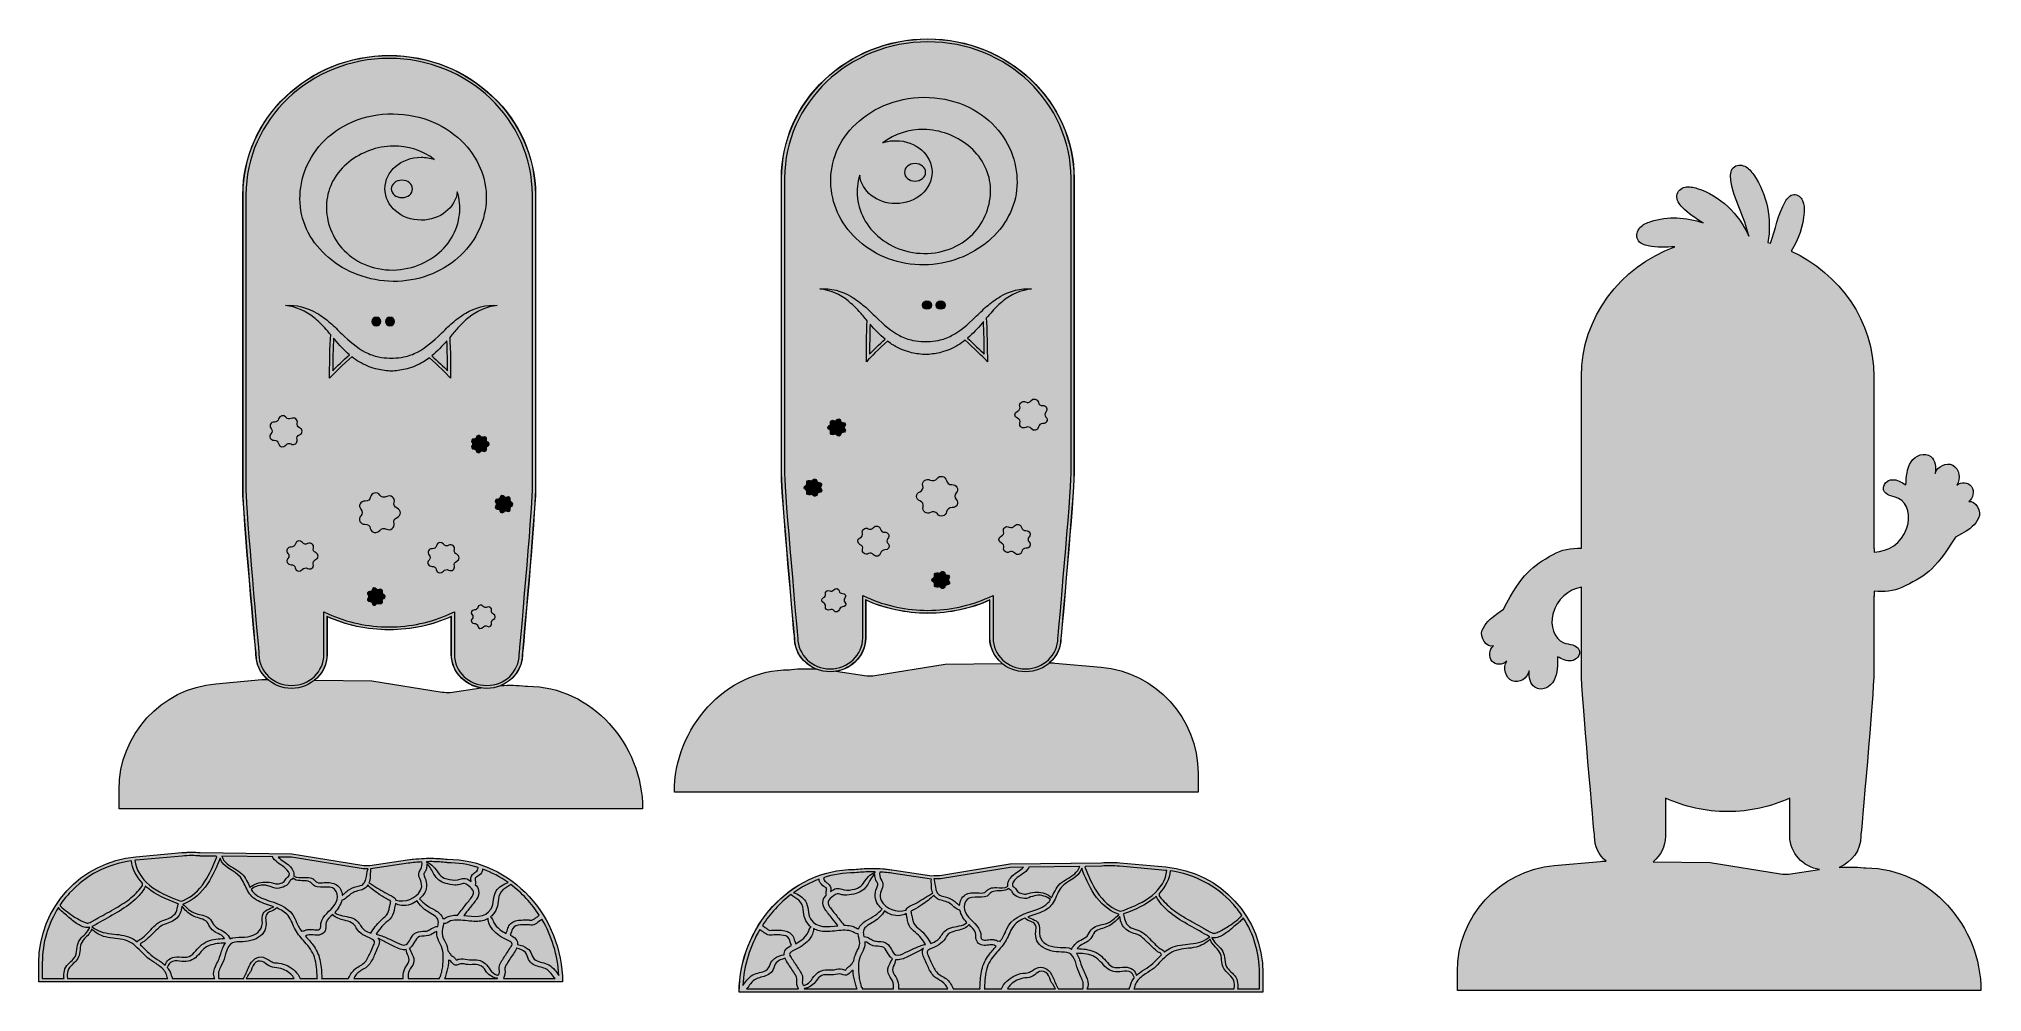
# Model space of a CAD drawing. Header units: millimetres. Extents: x 29 to 230, y -125 to -26.
import ezdxf

# ---------------------------------------------------------------- set-up
doc = ezdxf.new("R2010")
doc.units = ezdxf.units.MM
doc.header["$MEASUREMENT"] = 0
for name, color, linetype in [('e_0', 7, 'Continuous'), ('engraving', 7, 'Continuous'), ('Layer 1', 7, 'Continuous'), ('Layer 3', 7, 'Continuous'), ('Layer 4', 7, 'Continuous')]:
    doc.layers.add(name, color=color, linetype=linetype)

# ---------------------------------------------------------------- blocks, each defined once
blk = doc.blocks.new('block 3')
at = {"layer": 'engraving'}
h = blk.add_hatch(color=1, dxfattribs=at)
h.dxf.hatch_style = 2
edge = h.paths.add_edge_path()
edge.add_spline(control_points=[(55.94, -43.29), (56.05, -45.41), (57.12, -47.47), (58.88, -48.95), (60.62, -50.44), (63.04, -51.39), (65.55, -51.41), (68.06, -51.45), (70.55, -50.5), (72.25, -48.97), (73.98, -47.46), (75, -45.41), (75.17, -43.29), (75.32, -41.17), (74.59, -38.93), (72.89, -37.16), (72.04, -36.27), (70.97, -35.5), (69.7, -34.96), (68.44, -34.41), (67, -34.11), (65.55, -34.1), (64.1, -34.08), (62.64, -34.37), (61.37, -34.91), (60.1, -35.46), (59.02, -36.24), (58.18, -37.14), (56.52, -38.95), (55.83, -41.18), (55.94, -43.29)], knot_values=[0, 0, 0, 0, 1, 1, 1, 2, 2, 2, 3, 3, 3, 4, 4, 4, 5, 5, 5, 6, 6, 6, 7, 7, 7, 8, 8, 8, 9, 9, 9, 10, 10, 10, 10], degree=3, periodic=1)
edge = h.paths.add_edge_path()
edge.add_spline(control_points=[(58.68, -43.29), (58.79, -41.66), (59.66, -40.13), (60.97, -39.09), (62.27, -38.04), (63.89, -37.45), (65.55, -37.43), (67.06, -37.39), (68.59, -37.89), (69.81, -38.8), (69.39, -38.66), (68.94, -38.58), (68.46, -38.58), (66.39, -38.58), (64.71, -40.03), (64.71, -41.83), (64.71, -43.62), (66.39, -45.08), (68.46, -45.08), (70.41, -45.08), (72.01, -43.79), (72.19, -42.15), (72.31, -42.52), (72.38, -42.9), (72.42, -43.29), (72.58, -44.91), (72.05, -46.62), (70.81, -47.96), (70.18, -48.62), (69.41, -49.2), (68.5, -49.59), (67.6, -49.99), (66.58, -50.21), (65.55, -50.23), (64.52, -50.24), (63.48, -50.04), (62.57, -49.64), (61.66, -49.24), (60.87, -48.66), (60.27, -47.98), (59.06, -46.61), (58.57, -44.91), (58.68, -43.29)], knot_values=[0, 0, 0, 0, 1, 1, 1, 2, 2, 2, 3, 3, 3, 4, 4, 4, 5, 5, 5, 6, 6, 6, 7, 7, 7, 8, 8, 8, 9, 9, 9, 10, 10, 10, 11, 11, 11, 12, 12, 12, 13, 13, 13, 14, 14, 14, 14], degree=3, periodic=1)
edge = h.paths.add_edge_path()
edge.add_spline(control_points=[(66.47, -42.75), (65.86, -42.75), (65.37, -42.35), (65.37, -41.85), (65.37, -41.35), (65.86, -40.95), (66.47, -40.95), (67.07, -40.95), (67.56, -41.35), (67.56, -41.85), (67.56, -42.35), (67.07, -42.75), (66.47, -42.75)], knot_values=[0, 0, 0, 0, 1, 1, 1, 2, 2, 2, 3, 3, 3, 4, 4, 4, 4], degree=3, periodic=1)
at = {"layer": 'engraving', "lineweight": 0}
for points, knots in [([(55.94, -43.29), (56.05, -45.41), (57.12, -47.47), (58.88, -48.95), (60.62, -50.44), (63.04, -51.39), (65.55, -51.41), (68.06, -51.45), (70.55, -50.5), (72.25, -48.97), (73.98, -47.46), (75, -45.41), (75.17, -43.29), (75.32, -41.17), (74.59, -38.93), (72.89, -37.16), (72.04, -36.27), (70.97, -35.5), (69.7, -34.96), (68.44, -34.41), (67, -34.11), (65.55, -34.1), (64.1, -34.08), (62.64, -34.37), (61.37, -34.91), (60.1, -35.46), (59.02, -36.24), (58.18, -37.14), (56.52, -38.95), (55.83, -41.18), (55.94, -43.29)], [0, 0, 0, 0, 1, 1, 1, 2, 2, 2, 3, 3, 3, 4, 4, 4, 5, 5, 5, 6, 6, 6, 7, 7, 7, 8, 8, 8, 9, 9, 9, 10, 10, 10, 10]), ([(58.68, -43.29), (58.79, -41.66), (59.66, -40.13), (60.97, -39.09), (62.27, -38.04), (63.89, -37.45), (65.55, -37.43), (67.06, -37.39), (68.59, -37.89), (69.81, -38.8), (69.39, -38.66), (68.94, -38.58), (68.46, -38.58), (66.39, -38.58), (64.71, -40.03), (64.71, -41.83), (64.71, -43.62), (66.39, -45.08), (68.46, -45.08), (70.41, -45.08), (72.01, -43.79), (72.19, -42.15), (72.31, -42.52), (72.38, -42.9), (72.42, -43.29), (72.58, -44.91), (72.05, -46.62), (70.81, -47.96), (70.18, -48.62), (69.41, -49.2), (68.5, -49.59), (67.6, -49.99), (66.58, -50.21), (65.55, -50.23), (64.52, -50.24), (63.48, -50.04), (62.57, -49.64), (61.66, -49.24), (60.87, -48.66), (60.27, -47.98), (59.06, -46.61), (58.57, -44.91), (58.68, -43.29)], [0, 0, 0, 0, 1, 1, 1, 2, 2, 2, 3, 3, 3, 4, 4, 4, 5, 5, 5, 6, 6, 6, 7, 7, 7, 8, 8, 8, 9, 9, 9, 10, 10, 10, 11, 11, 11, 12, 12, 12, 13, 13, 13, 14, 14, 14, 14]), ([(66.47, -42.75), (65.86, -42.75), (65.37, -42.35), (65.37, -41.85), (65.37, -41.35), (65.86, -40.95), (66.47, -40.95), (67.07, -40.95), (67.56, -41.35), (67.56, -41.85), (67.56, -42.35), (67.07, -42.75), (66.47, -42.75)], [0, 0, 0, 0, 1, 1, 1, 2, 2, 2, 3, 3, 3, 4, 4, 4, 4])]:
    blk.add_open_spline(points, degree=3, knots=knots, dxfattribs=at)
blk = doc.blocks.new('block 2')
at = {"layer": 'engraving'}
h = blk.add_hatch(color=1, dxfattribs=at)
h.dxf.hatch_style = 2
edge = h.paths.add_edge_path()
edge.add_spline(control_points=[(65.14, -28.07), (65.14, -28.07), (65.14, -28.07), (65.14, -28.07), (56.83, -28.07), (50.02, -34.54), (50.02, -42.46), (50.02, -42.46), (50.02, -73.01), (50.02, -73.01), (50.02, -75.13), (51.38, -89.95), (51.38, -89.95), (51.38, -91.87), (53.03, -93.45), (55.05, -93.45), (57.07, -93.45), (58.72, -91.87), (58.72, -89.95), (58.72, -89.95), (58.72, -86.03), (58.72, -86.03), (60.67, -86.91), (62.85, -87.4), (65.14, -87.4), (65.14, -87.4), (65.14, -87.4), (65.14, -87.4), (67.44, -87.4), (69.62, -86.91), (71.57, -86.03), (71.57, -86.03), (71.57, -89.95), (71.57, -89.95), (71.57, -91.87), (73.22, -93.45), (75.24, -93.45), (77.26, -93.45), (78.91, -91.87), (78.91, -89.95), (78.91, -89.95), (80.26, -75.13), (80.26, -73.01), (80.26, -73.01), (80.26, -42.46), (80.26, -42.46), (80.26, -34.54), (73.46, -28.07), (65.14, -28.07), (65.14, -28.07), (65.14, -28.07), (65.14, -28.07)], knot_values=[0, 0, 0, 0, 1, 1, 1, 2, 2, 2, 3, 3, 3, 4, 4, 4, 5, 5, 5, 6, 6, 6, 7, 7, 7, 8, 8, 8, 9, 9, 9, 10, 10, 10, 11, 11, 11, 12, 12, 12, 13, 13, 13, 14, 14, 14, 15, 15, 15, 16, 16, 16, 17, 17, 17, 17], degree=3, periodic=1)
edge = h.paths.add_edge_path()
edge.add_spline(control_points=[(65.14, -28.37), (73.31, -28.37), (79.95, -34.69), (79.95, -42.46), (79.95, -42.46), (79.95, -73.01), (79.95, -73.01), (79.95, -75.09), (78.61, -89.78), (78.6, -89.93), (78.6, -89.93), (78.59, -89.94), (78.59, -89.94), (78.59, -89.94), (78.59, -89.95), (78.59, -89.95), (78.59, -91.71), (77.09, -93.15), (75.24, -93.15), (73.39, -93.15), (71.89, -91.71), (71.89, -89.95), (71.89, -89.95), (71.89, -86.03), (71.89, -86.03), (71.89, -86.03), (71.89, -85.55), (71.89, -85.55), (71.89, -85.55), (71.43, -85.76), (71.43, -85.76), (69.45, -86.65), (67.34, -87.1), (65.14, -87.1), (62.95, -87.1), (60.84, -86.65), (58.85, -85.76), (58.85, -85.76), (58.4, -85.55), (58.4, -85.55), (58.4, -85.55), (58.4, -86.03), (58.4, -86.03), (58.4, -86.03), (58.4, -89.95), (58.4, -89.95), (58.4, -91.71), (56.9, -93.15), (55.05, -93.15), (53.2, -93.15), (51.69, -91.71), (51.69, -89.95), (51.69, -89.95), (51.69, -89.94), (51.69, -89.94), (51.69, -89.94), (51.69, -89.93), (51.69, -89.93), (51.68, -89.78), (50.34, -75.09), (50.34, -73.01), (50.34, -73.01), (50.34, -42.46), (50.34, -42.46), (50.34, -34.69), (56.98, -28.37), (65.14, -28.37)], knot_values=[0, 0, 0, 0, 0.352778, 0.352778, 0.352778, 0.705556, 0.705556, 0.705556, 1.058333, 1.058333, 1.058333, 1.411111, 1.411111, 1.411111, 1.763889, 1.763889, 1.763889, 2.116667, 2.116667, 2.116667, 2.469444, 2.469444, 2.469444, 2.822222, 2.822222, 2.822222, 3.175, 3.175, 3.175, 3.527778, 3.527778, 3.527778, 3.880556, 3.880556, 3.880556, 4.233333, 4.233333, 4.233333, 4.586111, 4.586111, 4.586111, 4.938889, 4.938889, 4.938889, 5.291667, 5.291667, 5.291667, 5.644444, 5.644444, 5.644444, 5.997222, 5.997222, 5.997222, 6.35, 6.35, 6.35, 6.702778, 6.702778, 6.702778, 7.055556, 7.055556, 7.055556, 7.408333, 7.408333, 7.408333, 7.761111, 7.761111, 7.761111, 7.761111], degree=3, periodic=0)
edge.add_line((65.14, -28.37), (65.14, -28.37))
h = blk.add_hatch(color=1, dxfattribs=at)
h.dxf.hatch_style = 2
edge = h.paths.add_edge_path()
edge.add_spline(control_points=[(73.06, -54.69), (72.57, -54.98), (72.12, -55.32), (71.69, -55.69), (71.26, -56.05), (70.88, -56.45), (70.5, -56.82), (69.72, -57.56), (68.95, -58.26), (68.06, -58.71), (67.61, -58.94), (67.17, -59.11), (66.68, -59.21), (66.31, -59.28), (65.93, -59.32), (65.55, -59.33), (65.55, -59.33), (65.55, -59.33), (65.55, -59.33), (65.55, -59.33), (65.54, -59.33), (65.54, -59.33), (65.48, -59.33), (65.43, -59.33), (65.37, -59.33), (65.31, -59.33), (65.26, -59.33), (65.2, -59.33), (65.2, -59.33), (65.19, -59.33), (65.19, -59.33), (65.19, -59.33), (65.19, -59.33), (65.19, -59.33), (64.81, -59.32), (64.43, -59.28), (64.06, -59.21), (63.57, -59.11), (63.12, -58.94), (62.68, -58.71), (61.79, -58.26), (61.02, -57.56), (60.24, -56.82), (59.86, -56.45), (59.48, -56.05), (59.05, -55.69), (58.62, -55.32), (58.17, -54.98), (57.68, -54.69), (56.7, -54.12), (55.53, -53.78), (54.42, -53.89), (55.53, -54.02), (56.53, -54.48), (57.35, -55.13), (57.76, -55.46), (58.14, -55.82), (58.49, -56.21), (58.7, -56.44), (58.91, -56.68), (59.11, -56.92), (59.01, -57.76), (58.99, -60.88), (58.99, -61.02), (58.99, -61.02), (58.99, -61.41), (58.99, -61.41), (58.99, -61.41), (59.26, -61.12), (59.26, -61.12), (59.28, -61.11), (60.45, -59.9), (61.29, -59.19), (61.53, -59.38), (61.78, -59.56), (62.05, -59.72), (62.56, -60.03), (63.14, -60.28), (63.73, -60.44), (64.22, -60.56), (64.72, -60.64), (65.22, -60.67), (65.22, -60.67), (65.23, -60.68), (65.23, -60.68), (65.27, -60.68), (65.32, -60.68), (65.37, -60.67), (65.42, -60.68), (65.47, -60.68), (65.51, -60.68), (65.51, -60.68), (65.51, -60.67), (65.51, -60.67), (66.02, -60.64), (66.52, -60.56), (67.01, -60.44), (67.6, -60.28), (68.18, -60.03), (68.69, -59.72), (68.91, -59.59), (69.12, -59.44), (69.32, -59.29), (70.15, -60.01), (71.21, -61.11), (71.23, -61.12), (71.23, -61.12), (71.5, -61.41), (71.5, -61.41), (71.5, -61.41), (71.5, -61.02), (71.5, -61.02), (71.5, -60.89), (71.49, -58.28), (71.41, -57.19), (71.69, -56.85), (71.96, -56.52), (72.25, -56.21), (72.6, -55.82), (72.98, -55.46), (73.39, -55.13), (74.21, -54.48), (75.21, -54.02), (76.32, -53.89), (75.2, -53.78), (74.04, -54.12), (73.06, -54.69)], knot_values=[0, 0, 0, 0, 1, 1, 1, 2, 2, 2, 3, 3, 3, 4, 4, 4, 5, 5, 5, 6, 6, 6, 7, 7, 7, 8, 8, 8, 9, 9, 9, 10, 10, 10, 11, 11, 11, 12, 12, 12, 13, 13, 13, 14, 14, 14, 15, 15, 15, 16, 16, 16, 17, 17, 17, 18, 18, 18, 19, 19, 19, 20, 20, 20, 21, 21, 21, 22, 22, 22, 23, 23, 23, 24, 24, 24, 25, 25, 25, 26, 26, 26, 27, 27, 27, 28, 28, 28, 29, 29, 29, 30, 30, 30, 31, 31, 31, 32, 32, 32, 33, 33, 33, 34, 34, 34, 35, 35, 35, 36, 36, 36, 37, 37, 37, 38, 38, 38, 39, 39, 39, 40, 40, 40, 41, 41, 41, 42, 42, 42, 42], degree=3, periodic=1)
edge = h.paths.add_edge_path()
edge.add_spline(control_points=[(59.31, -60.63), (59.32, -59.86), (59.34, -58.12), (59.4, -57.26), (59.44, -57.32), (59.48, -57.37), (59.53, -57.42), (59.98, -57.97), (60.48, -58.5), (61.05, -58.99), (60.45, -59.5), (59.71, -60.24), (59.31, -60.63)], knot_values=[0, 0, 0, 0, 1, 1, 1, 2, 2, 2, 3, 3, 3, 4, 4, 4, 4], degree=3, periodic=1)
edge = h.paths.add_edge_path()
edge.add_spline(control_points=[(69.56, -59.09), (70.15, -58.61), (70.65, -58.08), (71.11, -57.54), (71.16, -58.45), (71.18, -59.94), (71.18, -60.63), (70.81, -60.26), (70.14, -59.6), (69.56, -59.09)], knot_values=[0, 0, 0, 0, 1, 1, 1, 2, 2, 2, 3, 3, 3, 3], degree=3, periodic=1)
h = blk.add_hatch(color=1, dxfattribs=at)
h.dxf.hatch_style = 2
edge = h.paths.add_edge_path()
edge.add_spline(control_points=[(64.28, -55.55), (64.28, -55.8), (64.07, -55.99), (63.82, -55.99), (63.56, -55.99), (63.35, -55.8), (63.35, -55.55), (63.35, -55.31), (63.56, -55.12), (63.82, -55.12), (64.07, -55.12), (64.28, -55.31), (64.28, -55.55)], knot_values=[0, 0, 0, 0, 1, 1, 1, 2, 2, 2, 3, 3, 3, 4, 4, 4, 4], degree=3, periodic=1)
h = blk.add_hatch(color=1, dxfattribs=at)
h.dxf.hatch_style = 2
edge = h.paths.add_edge_path()
edge.add_spline(control_points=[(65.7, -55.55), (65.7, -55.8), (65.49, -55.99), (65.23, -55.99), (64.98, -55.99), (64.77, -55.8), (64.77, -55.55), (64.77, -55.31), (64.98, -55.12), (65.23, -55.12), (65.49, -55.12), (65.7, -55.31), (65.7, -55.55)], knot_values=[0, 0, 0, 0, 1, 1, 1, 2, 2, 2, 3, 3, 3, 4, 4, 4, 4], degree=3, periodic=1)
h = blk.add_hatch(color=1, dxfattribs=at)
h.dxf.hatch_style = 2
edge = h.paths.add_edge_path()
edge.add_spline(control_points=[(55.01, -68.2), (55.01, -68.2), (55.01, -68.2), (55.01, -68.2), (54.83, -68.1), (54.58, -68.15), (54.46, -68.32), (54.46, -68.32), (54.46, -68.32), (54.46, -68.32), (54.24, -68.62), (53.76, -68.51), (53.71, -68.15), (53.71, -68.15), (53.71, -68.15), (53.71, -68.15), (53.67, -67.95), (53.48, -67.8), (53.27, -67.81), (53.27, -67.81), (53.27, -67.81), (53.27, -67.81), (52.89, -67.84), (52.67, -67.41), (52.93, -67.14), (52.93, -67.14), (52.93, -67.14), (52.93, -67.14), (53.08, -66.99), (53.08, -66.76), (52.94, -66.61), (52.94, -66.61), (52.94, -66.61), (52.94, -66.61), (52.68, -66.34), (52.9, -65.91), (53.28, -65.94), (53.28, -65.94), (53.28, -65.94), (53.28, -65.94), (53.5, -65.96), (53.69, -65.81), (53.72, -65.61), (53.72, -65.61), (53.72, -65.61), (53.72, -65.61), (53.78, -65.25), (54.27, -65.15), (54.48, -65.45), (54.48, -65.45), (54.48, -65.45), (54.48, -65.45), (54.6, -65.62), (54.84, -65.67), (55.03, -65.57), (55.03, -65.57), (55.03, -65.57), (55.03, -65.57), (55.36, -65.4), (55.75, -65.69), (55.64, -66.04), (55.64, -66.04), (55.64, -66.04), (55.64, -66.04), (55.57, -66.24), (55.68, -66.45), (55.88, -66.52), (55.88, -66.52), (55.88, -66.52), (55.88, -66.52), (56.23, -66.66), (56.23, -67.13), (55.87, -67.26), (55.87, -67.26), (55.87, -67.26), (55.87, -67.26), (55.67, -67.34), (55.56, -67.55), (55.62, -67.75), (55.62, -67.75), (55.62, -67.75), (55.62, -67.75), (55.73, -68.09), (55.34, -68.39), (55.01, -68.2)], knot_values=[0, 0, 0, 0, 1, 1, 1, 2, 2, 2, 3, 3, 3, 4, 4, 4, 5, 5, 5, 6, 6, 6, 7, 7, 7, 8, 8, 8, 9, 9, 9, 10, 10, 10, 11, 11, 11, 12, 12, 12, 13, 13, 13, 14, 14, 14, 15, 15, 15, 16, 16, 16, 17, 17, 17, 18, 18, 18, 19, 19, 19, 20, 20, 20, 21, 21, 21, 22, 22, 22, 23, 23, 23, 24, 24, 24, 25, 25, 25, 26, 26, 26, 27, 27, 27, 28, 28, 28, 28], degree=3, periodic=1)
h = blk.add_hatch(color=1, dxfattribs=at)
h.dxf.hatch_style = 2
edge = h.paths.add_edge_path()
edge.add_spline(control_points=[(74.87, -68.94), (74.87, -68.94), (74.87, -68.94), (74.87, -68.94), (74.77, -68.88), (74.63, -68.91), (74.56, -69), (74.56, -69), (74.56, -69), (74.56, -69), (74.44, -69.17), (74.18, -69.11), (74.15, -68.91), (74.15, -68.91), (74.15, -68.91), (74.15, -68.91), (74.13, -68.8), (74.02, -68.72), (73.9, -68.72), (73.9, -68.72), (73.9, -68.72), (73.9, -68.72), (73.7, -68.74), (73.58, -68.5), (73.72, -68.35), (73.72, -68.35), (73.72, -68.35), (73.72, -68.35), (73.8, -68.27), (73.8, -68.14), (73.72, -68.06), (73.72, -68.06), (73.72, -68.06), (73.72, -68.06), (73.58, -67.91), (73.7, -67.67), (73.91, -67.69), (73.91, -67.69), (73.91, -67.69), (73.91, -67.69), (74.03, -67.7), (74.14, -67.62), (74.16, -67.51), (74.16, -67.51), (74.16, -67.51), (74.16, -67.51), (74.19, -67.31), (74.46, -67.25), (74.58, -67.42), (74.58, -67.42), (74.58, -67.42), (74.58, -67.42), (74.64, -67.51), (74.77, -67.54), (74.88, -67.49), (74.88, -67.49), (74.88, -67.49), (74.88, -67.49), (75.06, -67.39), (75.28, -67.55), (75.21, -67.74), (75.21, -67.74), (75.21, -67.74), (75.21, -67.74), (75.18, -67.85), (75.23, -67.97), (75.35, -68.01), (75.35, -68.01), (75.35, -68.01), (75.35, -68.01), (75.54, -68.09), (75.54, -68.35), (75.34, -68.42), (75.34, -68.42), (75.34, -68.42), (75.34, -68.42), (75.23, -68.46), (75.17, -68.58), (75.21, -68.69), (75.21, -68.69), (75.21, -68.69), (75.21, -68.69), (75.27, -68.88), (75.05, -69.04), (74.87, -68.94)], knot_values=[0, 0, 0, 0, 1, 1, 1, 2, 2, 2, 3, 3, 3, 4, 4, 4, 5, 5, 5, 6, 6, 6, 7, 7, 7, 8, 8, 8, 9, 9, 9, 10, 10, 10, 11, 11, 11, 12, 12, 12, 13, 13, 13, 14, 14, 14, 15, 15, 15, 16, 16, 16, 17, 17, 17, 18, 18, 18, 19, 19, 19, 20, 20, 20, 21, 21, 21, 22, 22, 22, 23, 23, 23, 24, 24, 24, 25, 25, 25, 26, 26, 26, 27, 27, 27, 28, 28, 28, 28], degree=3, periodic=1)
h = blk.add_hatch(color=1, dxfattribs=at)
h.dxf.hatch_style = 2
edge = h.paths.add_edge_path()
edge.add_spline(control_points=[(64.87, -76.99), (64.87, -76.99), (64.87, -76.99), (64.87, -76.99), (64.63, -76.86), (64.32, -76.92), (64.17, -77.14), (64.17, -77.14), (64.17, -77.14), (64.17, -77.14), (63.89, -77.51), (63.27, -77.37), (63.2, -76.92), (63.2, -76.92), (63.2, -76.92), (63.2, -76.92), (63.16, -76.66), (62.92, -76.47), (62.64, -76.49), (62.64, -76.49), (62.64, -76.49), (62.64, -76.49), (62.16, -76.52), (61.89, -75.97), (62.22, -75.64), (62.22, -75.64), (62.22, -75.64), (62.22, -75.64), (62.41, -75.45), (62.41, -75.15), (62.23, -74.95), (62.23, -74.95), (62.23, -74.95), (62.23, -74.95), (61.9, -74.61), (62.18, -74.07), (62.66, -74.11), (62.66, -74.11), (62.66, -74.11), (62.66, -74.11), (62.94, -74.13), (63.18, -73.94), (63.23, -73.68), (63.23, -73.68), (63.23, -73.68), (63.23, -73.68), (63.3, -73.23), (63.92, -73.1), (64.19, -73.48), (64.19, -73.48), (64.19, -73.48), (64.19, -73.48), (64.35, -73.7), (64.65, -73.77), (64.89, -73.64), (64.89, -73.64), (64.89, -73.64), (64.89, -73.64), (65.31, -73.41), (65.81, -73.79), (65.66, -74.23), (65.66, -74.23), (65.66, -74.23), (65.66, -74.23), (65.58, -74.48), (65.71, -74.75), (65.97, -74.85), (65.97, -74.85), (65.97, -74.85), (65.97, -74.85), (66.42, -75.02), (66.41, -75.63), (65.96, -75.79), (65.96, -75.79), (65.96, -75.79), (65.96, -75.79), (65.7, -75.89), (65.57, -76.15), (65.65, -76.41), (65.65, -76.41), (65.65, -76.41), (65.65, -76.41), (65.78, -76.85), (65.29, -77.22), (64.87, -76.99)], knot_values=[0, 0, 0, 0, 1, 1, 1, 2, 2, 2, 3, 3, 3, 4, 4, 4, 5, 5, 5, 6, 6, 6, 7, 7, 7, 8, 8, 8, 9, 9, 9, 10, 10, 10, 11, 11, 11, 12, 12, 12, 13, 13, 13, 14, 14, 14, 15, 15, 15, 16, 16, 16, 17, 17, 17, 18, 18, 18, 19, 19, 19, 20, 20, 20, 21, 21, 21, 22, 22, 22, 23, 23, 23, 24, 24, 24, 25, 25, 25, 26, 26, 26, 27, 27, 27, 28, 28, 28, 28], degree=3, periodic=1)
h = blk.add_hatch(color=1, dxfattribs=at)
h.dxf.hatch_style = 2
edge = h.paths.add_edge_path()
edge.add_spline(control_points=[(77.33, -75.15), (77.33, -75.15), (77.33, -75.15), (77.33, -75.15), (77.22, -75.09), (77.09, -75.12), (77.02, -75.21), (77.02, -75.21), (77.02, -75.21), (77.02, -75.21), (76.9, -75.37), (76.63, -75.31), (76.6, -75.12), (76.6, -75.12), (76.6, -75.12), (76.6, -75.12), (76.59, -75), (76.48, -74.92), (76.36, -74.93), (76.36, -74.93), (76.36, -74.93), (76.36, -74.93), (76.15, -74.94), (76.03, -74.71), (76.18, -74.56), (76.18, -74.56), (76.18, -74.56), (76.18, -74.56), (76.26, -74.48), (76.26, -74.35), (76.18, -74.26), (76.18, -74.26), (76.18, -74.26), (76.18, -74.26), (76.04, -74.12), (76.16, -73.88), (76.37, -73.9), (76.37, -73.9), (76.37, -73.9), (76.37, -73.9), (76.49, -73.91), (76.59, -73.83), (76.61, -73.71), (76.61, -73.71), (76.61, -73.71), (76.61, -73.71), (76.65, -73.52), (76.91, -73.46), (77.03, -73.63), (77.03, -73.63), (77.03, -73.63), (77.03, -73.63), (77.1, -73.72), (77.23, -73.75), (77.34, -73.69), (77.34, -73.69), (77.34, -73.69), (77.34, -73.69), (77.52, -73.6), (77.73, -73.76), (77.67, -73.95), (77.67, -73.95), (77.67, -73.95), (77.67, -73.95), (77.63, -74.06), (77.69, -74.18), (77.8, -74.22), (77.8, -74.22), (77.8, -74.22), (77.8, -74.22), (78, -74.29), (77.99, -74.56), (77.8, -74.63), (77.8, -74.63), (77.8, -74.63), (77.8, -74.63), (77.69, -74.67), (77.63, -74.79), (77.66, -74.9), (77.66, -74.9), (77.66, -74.9), (77.66, -74.9), (77.72, -75.09), (77.51, -75.25), (77.33, -75.15)], knot_values=[0, 0, 0, 0, 1, 1, 1, 2, 2, 2, 3, 3, 3, 4, 4, 4, 5, 5, 5, 6, 6, 6, 7, 7, 7, 8, 8, 8, 9, 9, 9, 10, 10, 10, 11, 11, 11, 12, 12, 12, 13, 13, 13, 14, 14, 14, 15, 15, 15, 16, 16, 16, 17, 17, 17, 18, 18, 18, 19, 19, 19, 20, 20, 20, 21, 21, 21, 22, 22, 22, 23, 23, 23, 24, 24, 24, 25, 25, 25, 26, 26, 26, 27, 27, 27, 28, 28, 28, 28], degree=3, periodic=1)
h = blk.add_hatch(color=1, dxfattribs=at)
h.dxf.hatch_style = 2
edge = h.paths.add_edge_path()
edge.add_spline(control_points=[(56.71, -81.06), (56.71, -81.06), (56.71, -81.06), (56.71, -81.06), (56.52, -80.96), (56.29, -81.01), (56.17, -81.18), (56.17, -81.18), (56.17, -81.18), (56.17, -81.18), (55.96, -81.47), (55.48, -81.36), (55.43, -81.01), (55.43, -81.01), (55.43, -81.01), (55.43, -81.01), (55.4, -80.81), (55.21, -80.67), (55, -80.68), (55, -80.68), (55, -80.68), (55, -80.68), (54.63, -80.71), (54.43, -80.29), (54.68, -80.03), (54.68, -80.03), (54.68, -80.03), (54.68, -80.03), (54.82, -79.88), (54.82, -79.65), (54.68, -79.51), (54.68, -79.51), (54.68, -79.51), (54.68, -79.51), (54.43, -79.25), (54.65, -78.83), (55.01, -78.86), (55.01, -78.86), (55.01, -78.86), (55.01, -78.86), (55.23, -78.87), (55.41, -78.73), (55.45, -78.53), (55.45, -78.53), (55.45, -78.53), (55.45, -78.53), (55.51, -78.19), (55.98, -78.09), (56.19, -78.38), (56.19, -78.38), (56.19, -78.38), (56.19, -78.38), (56.31, -78.55), (56.54, -78.6), (56.72, -78.5), (56.72, -78.5), (56.72, -78.5), (56.72, -78.5), (57.05, -78.33), (57.42, -78.62), (57.31, -78.95), (57.31, -78.95), (57.31, -78.95), (57.31, -78.95), (57.25, -79.14), (57.35, -79.35), (57.55, -79.43), (57.55, -79.43), (57.55, -79.43), (57.55, -79.43), (57.89, -79.56), (57.89, -80.02), (57.54, -80.15), (57.54, -80.15), (57.54, -80.15), (57.54, -80.15), (57.35, -80.22), (57.24, -80.43), (57.3, -80.62), (57.3, -80.62), (57.3, -80.62), (57.3, -80.62), (57.41, -80.96), (57.02, -81.24), (56.71, -81.06)], knot_values=[0, 0, 0, 0, 1, 1, 1, 2, 2, 2, 3, 3, 3, 4, 4, 4, 5, 5, 5, 6, 6, 6, 7, 7, 7, 8, 8, 8, 9, 9, 9, 10, 10, 10, 11, 11, 11, 12, 12, 12, 13, 13, 13, 14, 14, 14, 15, 15, 15, 16, 16, 16, 17, 17, 17, 18, 18, 18, 19, 19, 19, 20, 20, 20, 21, 21, 21, 22, 22, 22, 23, 23, 23, 24, 24, 24, 25, 25, 25, 26, 26, 26, 27, 27, 27, 28, 28, 28, 28], degree=3, periodic=1)
h = blk.add_hatch(color=1, dxfattribs=at)
h.dxf.hatch_style = 2
edge = h.paths.add_edge_path()
edge.add_spline(control_points=[(71.29, -81.24), (71.29, -81.24), (71.29, -81.24), (71.29, -81.24), (71.11, -81.13), (70.88, -81.18), (70.76, -81.35), (70.76, -81.35), (70.76, -81.35), (70.76, -81.35), (70.54, -81.64), (70.07, -81.53), (70.02, -81.18), (70.02, -81.18), (70.02, -81.18), (70.02, -81.18), (69.99, -80.98), (69.8, -80.84), (69.59, -80.85), (69.59, -80.85), (69.59, -80.85), (69.59, -80.85), (69.22, -80.88), (69.01, -80.46), (69.27, -80.2), (69.27, -80.2), (69.27, -80.2), (69.27, -80.2), (69.41, -80.06), (69.41, -79.83), (69.27, -79.68), (69.27, -79.68), (69.27, -79.68), (69.27, -79.68), (69.02, -79.42), (69.24, -79), (69.6, -79.03), (69.6, -79.03), (69.6, -79.03), (69.6, -79.03), (69.81, -79.05), (70, -78.91), (70.04, -78.71), (70.04, -78.71), (70.04, -78.71), (70.04, -78.71), (70.1, -78.36), (70.57, -78.26), (70.78, -78.55), (70.78, -78.55), (70.78, -78.55), (70.78, -78.55), (70.89, -78.72), (71.13, -78.77), (71.31, -78.67), (71.31, -78.67), (71.31, -78.67), (71.31, -78.67), (71.63, -78.5), (72.01, -78.79), (71.9, -79.12), (71.9, -79.12), (71.9, -79.12), (71.9, -79.12), (71.84, -79.32), (71.94, -79.52), (72.14, -79.6), (72.14, -79.6), (72.14, -79.6), (72.14, -79.6), (72.48, -79.73), (72.48, -80.19), (72.13, -80.32), (72.13, -80.32), (72.13, -80.32), (72.13, -80.32), (71.93, -80.39), (71.83, -80.6), (71.89, -80.79), (71.89, -80.79), (71.89, -80.79), (71.89, -80.79), (71.99, -81.13), (71.61, -81.41), (71.29, -81.24)], knot_values=[0, 0, 0, 0, 1, 1, 1, 2, 2, 2, 3, 3, 3, 4, 4, 4, 5, 5, 5, 6, 6, 6, 7, 7, 7, 8, 8, 8, 9, 9, 9, 10, 10, 10, 11, 11, 11, 12, 12, 12, 13, 13, 13, 14, 14, 14, 15, 15, 15, 16, 16, 16, 17, 17, 17, 18, 18, 18, 19, 19, 19, 20, 20, 20, 21, 21, 21, 22, 22, 22, 23, 23, 23, 24, 24, 24, 25, 25, 25, 26, 26, 26, 27, 27, 27, 28, 28, 28, 28], degree=3, periodic=1)
h = blk.add_hatch(color=1, dxfattribs=at)
h.dxf.hatch_style = 2
edge = h.paths.add_edge_path()
edge.add_spline(control_points=[(64.11, -84.69), (64.11, -84.69), (64.11, -84.69), (64.11, -84.69), (64.01, -84.64), (63.87, -84.66), (63.81, -84.76), (63.81, -84.76), (63.81, -84.76), (63.81, -84.76), (63.69, -84.92), (63.42, -84.86), (63.39, -84.66), (63.39, -84.66), (63.39, -84.66), (63.39, -84.66), (63.37, -84.55), (63.27, -84.47), (63.15, -84.48), (63.15, -84.48), (63.15, -84.48), (63.15, -84.48), (62.94, -84.49), (62.82, -84.25), (62.96, -84.11), (62.96, -84.11), (62.96, -84.11), (62.96, -84.11), (63.04, -84.02), (63.05, -83.89), (62.96, -83.81), (62.96, -83.81), (62.96, -83.81), (62.96, -83.81), (62.82, -83.66), (62.94, -83.43), (63.15, -83.44), (63.15, -83.44), (63.15, -83.44), (63.15, -83.44), (63.27, -83.45), (63.38, -83.37), (63.4, -83.26), (63.4, -83.26), (63.4, -83.26), (63.4, -83.26), (63.43, -83.06), (63.7, -83.01), (63.82, -83.17), (63.82, -83.17), (63.82, -83.17), (63.82, -83.17), (63.88, -83.27), (64.02, -83.3), (64.12, -83.24), (64.12, -83.24), (64.12, -83.24), (64.12, -83.24), (64.3, -83.14), (64.52, -83.31), (64.45, -83.5), (64.45, -83.5), (64.45, -83.5), (64.45, -83.5), (64.42, -83.61), (64.48, -83.72), (64.59, -83.77), (64.59, -83.77), (64.59, -83.77), (64.59, -83.77), (64.78, -83.84), (64.78, -84.1), (64.58, -84.17), (64.58, -84.17), (64.58, -84.17), (64.58, -84.17), (64.47, -84.21), (64.41, -84.33), (64.45, -84.44), (64.45, -84.44), (64.45, -84.44), (64.45, -84.44), (64.51, -84.63), (64.29, -84.79), (64.11, -84.69)], knot_values=[0, 0, 0, 0, 1, 1, 1, 2, 2, 2, 3, 3, 3, 4, 4, 4, 5, 5, 5, 6, 6, 6, 7, 7, 7, 8, 8, 8, 9, 9, 9, 10, 10, 10, 11, 11, 11, 12, 12, 12, 13, 13, 13, 14, 14, 14, 15, 15, 15, 16, 16, 16, 17, 17, 17, 18, 18, 18, 19, 19, 19, 20, 20, 20, 21, 21, 21, 22, 22, 22, 23, 23, 23, 24, 24, 24, 25, 25, 25, 26, 26, 26, 27, 27, 27, 28, 28, 28, 28], degree=3, periodic=1)
h = blk.add_hatch(color=1, dxfattribs=at)
h.dxf.hatch_style = 2
edge = h.paths.add_edge_path()
edge.add_spline(control_points=[(75.27, -87.04), (75.27, -87.04), (75.27, -87.04), (75.27, -87.04), (75.13, -86.96), (74.95, -87), (74.86, -87.13), (74.86, -87.13), (74.86, -87.13), (74.86, -87.13), (74.7, -87.35), (74.34, -87.27), (74.3, -87), (74.3, -87), (74.3, -87), (74.3, -87), (74.27, -86.85), (74.13, -86.74), (73.97, -86.75), (73.97, -86.75), (73.97, -86.75), (73.97, -86.75), (73.69, -86.76), (73.53, -86.44), (73.72, -86.25), (73.72, -86.25), (73.72, -86.25), (73.72, -86.25), (73.83, -86.13), (73.83, -85.96), (73.72, -85.85), (73.72, -85.85), (73.72, -85.85), (73.72, -85.85), (73.53, -85.65), (73.7, -85.33), (73.98, -85.35), (73.98, -85.35), (73.98, -85.35), (73.98, -85.35), (74.14, -85.36), (74.28, -85.25), (74.31, -85.1), (74.31, -85.1), (74.31, -85.1), (74.31, -85.1), (74.36, -84.84), (74.72, -84.76), (74.88, -84.98), (74.88, -84.98), (74.88, -84.98), (74.88, -84.98), (74.97, -85.11), (75.15, -85.15), (75.29, -85.07), (75.29, -85.07), (75.29, -85.07), (75.29, -85.07), (75.53, -84.94), (75.82, -85.16), (75.74, -85.42), (75.74, -85.42), (75.74, -85.42), (75.74, -85.42), (75.69, -85.57), (75.77, -85.73), (75.92, -85.79), (75.92, -85.79), (75.92, -85.79), (75.92, -85.79), (76.18, -85.89), (76.18, -86.24), (75.91, -86.34), (75.91, -86.34), (75.91, -86.34), (75.91, -86.34), (75.76, -86.39), (75.68, -86.55), (75.73, -86.7), (75.73, -86.7), (75.73, -86.7), (75.73, -86.7), (75.81, -86.96), (75.52, -87.17), (75.27, -87.04)], knot_values=[0, 0, 0, 0, 1, 1, 1, 2, 2, 2, 3, 3, 3, 4, 4, 4, 5, 5, 5, 6, 6, 6, 7, 7, 7, 8, 8, 8, 9, 9, 9, 10, 10, 10, 11, 11, 11, 12, 12, 12, 13, 13, 13, 14, 14, 14, 15, 15, 15, 16, 16, 16, 17, 17, 17, 18, 18, 18, 19, 19, 19, 20, 20, 20, 21, 21, 21, 22, 22, 22, 23, 23, 23, 24, 24, 24, 25, 25, 25, 26, 26, 26, 27, 27, 27, 28, 28, 28, 28], degree=3, periodic=1)
at = {"layer": 'engraving', "lineweight": 0}
for points, knots in [([(65.14, -28.07), (65.14, -28.07), (65.14, -28.07), (65.14, -28.07), (56.83, -28.07), (50.02, -34.54), (50.02, -42.46), (50.02, -42.46), (50.02, -73.01), (50.02, -73.01), (50.02, -75.13), (51.38, -89.95), (51.38, -89.95), (51.38, -91.87), (53.03, -93.45), (55.05, -93.45), (57.07, -93.45), (58.72, -91.87), (58.72, -89.95), (58.72, -89.95), (58.72, -86.03), (58.72, -86.03), (60.67, -86.91), (62.85, -87.4), (65.14, -87.4), (65.14, -87.4), (65.14, -87.4), (65.14, -87.4), (67.44, -87.4), (69.62, -86.91), (71.57, -86.03), (71.57, -86.03), (71.57, -89.95), (71.57, -89.95), (71.57, -91.87), (73.22, -93.45), (75.24, -93.45), (77.26, -93.45), (78.91, -91.87), (78.91, -89.95), (78.91, -89.95), (80.26, -75.13), (80.26, -73.01), (80.26, -73.01), (80.26, -42.46), (80.26, -42.46), (80.26, -34.54), (73.46, -28.07), (65.14, -28.07), (65.14, -28.07), (65.14, -28.07), (65.14, -28.07)], [0, 0, 0, 0, 1, 1, 1, 2, 2, 2, 3, 3, 3, 4, 4, 4, 5, 5, 5, 6, 6, 6, 7, 7, 7, 8, 8, 8, 9, 9, 9, 10, 10, 10, 11, 11, 11, 12, 12, 12, 13, 13, 13, 14, 14, 14, 15, 15, 15, 16, 16, 16, 17, 17, 17, 17]), ([(65.14, -28.37), (73.31, -28.37), (79.95, -34.69), (79.95, -42.46), (79.95, -42.46), (79.95, -73.01), (79.95, -73.01), (79.95, -75.09), (78.61, -89.78), (78.6, -89.93), (78.6, -89.93), (78.59, -89.94), (78.59, -89.94), (78.59, -89.94), (78.59, -89.95), (78.59, -89.95), (78.59, -91.71), (77.09, -93.15), (75.24, -93.15), (73.39, -93.15), (71.89, -91.71), (71.89, -89.95), (71.89, -89.95), (71.89, -86.03), (71.89, -86.03), (71.89, -86.03), (71.89, -85.55), (71.89, -85.55), (71.89, -85.55), (71.43, -85.76), (71.43, -85.76), (69.45, -86.65), (67.34, -87.1), (65.14, -87.1), (62.95, -87.1), (60.84, -86.65), (58.85, -85.76), (58.85, -85.76), (58.4, -85.55), (58.4, -85.55), (58.4, -85.55), (58.4, -86.03), (58.4, -86.03), (58.4, -86.03), (58.4, -89.95), (58.4, -89.95), (58.4, -91.71), (56.9, -93.15), (55.05, -93.15), (53.2, -93.15), (51.69, -91.71), (51.69, -89.95), (51.69, -89.95), (51.69, -89.94), (51.69, -89.94), (51.69, -89.94), (51.69, -89.93), (51.69, -89.93), (51.68, -89.78), (50.34, -75.09), (50.34, -73.01), (50.34, -73.01), (50.34, -42.46), (50.34, -42.46), (50.34, -34.69), (56.98, -28.37), (65.14, -28.37)], [0, 0, 0, 0, 1, 1, 1, 2, 2, 2, 3, 3, 3, 4, 4, 4, 5, 5, 5, 6, 6, 6, 7, 7, 7, 8, 8, 8, 9, 9, 9, 10, 10, 10, 11, 11, 11, 12, 12, 12, 13, 13, 13, 14, 14, 14, 15, 15, 15, 16, 16, 16, 17, 17, 17, 18, 18, 18, 19, 19, 19, 20, 20, 20, 21, 21, 21, 22, 22, 22, 22]), ([(73.06, -54.69), (72.57, -54.98), (72.12, -55.32), (71.69, -55.69), (71.26, -56.05), (70.88, -56.45), (70.5, -56.82), (69.72, -57.56), (68.95, -58.26), (68.06, -58.71), (67.61, -58.94), (67.17, -59.11), (66.68, -59.21), (66.31, -59.28), (65.93, -59.32), (65.55, -59.33), (65.55, -59.33), (65.55, -59.33), (65.55, -59.33), (65.55, -59.33), (65.54, -59.33), (65.54, -59.33), (65.48, -59.33), (65.43, -59.33), (65.37, -59.33), (65.31, -59.33), (65.26, -59.33), (65.2, -59.33), (65.2, -59.33), (65.19, -59.33), (65.19, -59.33), (65.19, -59.33), (65.19, -59.33), (65.19, -59.33), (64.81, -59.32), (64.43, -59.28), (64.06, -59.21), (63.57, -59.11), (63.12, -58.94), (62.68, -58.71), (61.79, -58.26), (61.02, -57.56), (60.24, -56.82), (59.86, -56.45), (59.48, -56.05), (59.05, -55.69), (58.62, -55.32), (58.17, -54.98), (57.68, -54.69), (56.7, -54.12), (55.53, -53.78), (54.42, -53.89), (55.53, -54.02), (56.53, -54.48), (57.35, -55.13), (57.76, -55.46), (58.14, -55.82), (58.49, -56.21), (58.7, -56.44), (58.91, -56.68), (59.11, -56.92), (59.01, -57.76), (58.99, -60.88), (58.99, -61.02), (58.99, -61.02), (58.99, -61.41), (58.99, -61.41), (58.99, -61.41), (59.26, -61.12), (59.26, -61.12), (59.28, -61.11), (60.45, -59.9), (61.29, -59.19), (61.53, -59.38), (61.78, -59.56), (62.05, -59.72), (62.56, -60.03), (63.14, -60.28), (63.73, -60.44), (64.22, -60.56), (64.72, -60.64), (65.22, -60.67), (65.22, -60.67), (65.23, -60.68), (65.23, -60.68), (65.27, -60.68), (65.32, -60.68), (65.37, -60.67), (65.42, -60.68), (65.47, -60.68), (65.51, -60.68), (65.51, -60.68), (65.51, -60.67), (65.51, -60.67), (66.02, -60.64), (66.52, -60.56), (67.01, -60.44), (67.6, -60.28), (68.18, -60.03), (68.69, -59.72), (68.91, -59.59), (69.12, -59.44), (69.32, -59.29), (70.15, -60.01), (71.21, -61.11), (71.23, -61.12), (71.23, -61.12), (71.5, -61.41), (71.5, -61.41), (71.5, -61.41), (71.5, -61.02), (71.5, -61.02), (71.5, -60.89), (71.49, -58.28), (71.41, -57.19), (71.69, -56.85), (71.96, -56.52), (72.25, -56.21), (72.6, -55.82), (72.98, -55.46), (73.39, -55.13), (74.21, -54.48), (75.21, -54.02), (76.32, -53.89), (75.2, -53.78), (74.04, -54.12), (73.06, -54.69)], [0, 0, 0, 0, 1, 1, 1, 2, 2, 2, 3, 3, 3, 4, 4, 4, 5, 5, 5, 6, 6, 6, 7, 7, 7, 8, 8, 8, 9, 9, 9, 10, 10, 10, 11, 11, 11, 12, 12, 12, 13, 13, 13, 14, 14, 14, 15, 15, 15, 16, 16, 16, 17, 17, 17, 18, 18, 18, 19, 19, 19, 20, 20, 20, 21, 21, 21, 22, 22, 22, 23, 23, 23, 24, 24, 24, 25, 25, 25, 26, 26, 26, 27, 27, 27, 28, 28, 28, 29, 29, 29, 30, 30, 30, 31, 31, 31, 32, 32, 32, 33, 33, 33, 34, 34, 34, 35, 35, 35, 36, 36, 36, 37, 37, 37, 38, 38, 38, 39, 39, 39, 40, 40, 40, 41, 41, 41, 42, 42, 42, 42]), ([(64.28, -55.55), (64.28, -55.8), (64.07, -55.99), (63.82, -55.99), (63.56, -55.99), (63.35, -55.8), (63.35, -55.55), (63.35, -55.31), (63.56, -55.12), (63.82, -55.12), (64.07, -55.12), (64.28, -55.31), (64.28, -55.55)], [0, 0, 0, 0, 1, 1, 1, 2, 2, 2, 3, 3, 3, 4, 4, 4, 4]), ([(65.7, -55.55), (65.7, -55.8), (65.49, -55.99), (65.23, -55.99), (64.98, -55.99), (64.77, -55.8), (64.77, -55.55), (64.77, -55.31), (64.98, -55.12), (65.23, -55.12), (65.49, -55.12), (65.7, -55.31), (65.7, -55.55)], [0, 0, 0, 0, 1, 1, 1, 2, 2, 2, 3, 3, 3, 4, 4, 4, 4]), ([(59.31, -60.63), (59.32, -59.86), (59.34, -58.12), (59.4, -57.26), (59.44, -57.32), (59.48, -57.37), (59.53, -57.42), (59.98, -57.97), (60.48, -58.5), (61.05, -58.99), (60.45, -59.5), (59.71, -60.24), (59.31, -60.63)], [0, 0, 0, 0, 1, 1, 1, 2, 2, 2, 3, 3, 3, 4, 4, 4, 4]), ([(69.56, -59.09), (70.15, -58.61), (70.65, -58.08), (71.11, -57.54), (71.16, -58.45), (71.18, -59.94), (71.18, -60.63), (70.81, -60.26), (70.14, -59.6), (69.56, -59.09)], [0, 0, 0, 0, 1, 1, 1, 2, 2, 2, 3, 3, 3, 3]), ([(55.01, -68.2), (55.01, -68.2), (55.01, -68.2), (55.01, -68.2), (54.83, -68.1), (54.58, -68.15), (54.46, -68.32), (54.46, -68.32), (54.46, -68.32), (54.46, -68.32), (54.24, -68.62), (53.76, -68.51), (53.71, -68.15), (53.71, -68.15), (53.71, -68.15), (53.71, -68.15), (53.67, -67.95), (53.48, -67.8), (53.27, -67.81), (53.27, -67.81), (53.27, -67.81), (53.27, -67.81), (52.89, -67.84), (52.67, -67.41), (52.93, -67.14), (52.93, -67.14), (52.93, -67.14), (52.93, -67.14), (53.08, -66.99), (53.08, -66.76), (52.94, -66.61), (52.94, -66.61), (52.94, -66.61), (52.94, -66.61), (52.68, -66.34), (52.9, -65.91), (53.28, -65.94), (53.28, -65.94), (53.28, -65.94), (53.28, -65.94), (53.5, -65.96), (53.69, -65.81), (53.72, -65.61), (53.72, -65.61), (53.72, -65.61), (53.72, -65.61), (53.78, -65.25), (54.27, -65.15), (54.48, -65.45), (54.48, -65.45), (54.48, -65.45), (54.48, -65.45), (54.6, -65.62), (54.84, -65.67), (55.03, -65.57), (55.03, -65.57), (55.03, -65.57), (55.03, -65.57), (55.36, -65.4), (55.75, -65.69), (55.64, -66.04), (55.64, -66.04), (55.64, -66.04), (55.64, -66.04), (55.57, -66.24), (55.68, -66.45), (55.88, -66.52), (55.88, -66.52), (55.88, -66.52), (55.88, -66.52), (56.23, -66.66), (56.23, -67.13), (55.87, -67.26), (55.87, -67.26), (55.87, -67.26), (55.87, -67.26), (55.67, -67.34), (55.56, -67.55), (55.62, -67.75), (55.62, -67.75), (55.62, -67.75), (55.62, -67.75), (55.73, -68.09), (55.34, -68.39), (55.01, -68.2)], [0, 0, 0, 0, 1, 1, 1, 2, 2, 2, 3, 3, 3, 4, 4, 4, 5, 5, 5, 6, 6, 6, 7, 7, 7, 8, 8, 8, 9, 9, 9, 10, 10, 10, 11, 11, 11, 12, 12, 12, 13, 13, 13, 14, 14, 14, 15, 15, 15, 16, 16, 16, 17, 17, 17, 18, 18, 18, 19, 19, 19, 20, 20, 20, 21, 21, 21, 22, 22, 22, 23, 23, 23, 24, 24, 24, 25, 25, 25, 26, 26, 26, 27, 27, 27, 28, 28, 28, 28]), ([(74.87, -68.94), (74.87, -68.94), (74.87, -68.94), (74.87, -68.94), (74.77, -68.88), (74.63, -68.91), (74.56, -69), (74.56, -69), (74.56, -69), (74.56, -69), (74.44, -69.17), (74.18, -69.11), (74.15, -68.91), (74.15, -68.91), (74.15, -68.91), (74.15, -68.91), (74.13, -68.8), (74.02, -68.72), (73.9, -68.72), (73.9, -68.72), (73.9, -68.72), (73.9, -68.72), (73.7, -68.74), (73.58, -68.5), (73.72, -68.35), (73.72, -68.35), (73.72, -68.35), (73.72, -68.35), (73.8, -68.27), (73.8, -68.14), (73.72, -68.06), (73.72, -68.06), (73.72, -68.06), (73.72, -68.06), (73.58, -67.91), (73.7, -67.67), (73.91, -67.69), (73.91, -67.69), (73.91, -67.69), (73.91, -67.69), (74.03, -67.7), (74.14, -67.62), (74.16, -67.51), (74.16, -67.51), (74.16, -67.51), (74.16, -67.51), (74.19, -67.31), (74.46, -67.25), (74.58, -67.42), (74.58, -67.42), (74.58, -67.42), (74.58, -67.42), (74.64, -67.51), (74.77, -67.54), (74.88, -67.49), (74.88, -67.49), (74.88, -67.49), (74.88, -67.49), (75.06, -67.39), (75.28, -67.55), (75.21, -67.74), (75.21, -67.74), (75.21, -67.74), (75.21, -67.74), (75.18, -67.85), (75.23, -67.97), (75.35, -68.01), (75.35, -68.01), (75.35, -68.01), (75.35, -68.01), (75.54, -68.09), (75.54, -68.35), (75.34, -68.42), (75.34, -68.42), (75.34, -68.42), (75.34, -68.42), (75.23, -68.46), (75.17, -68.58), (75.21, -68.69), (75.21, -68.69), (75.21, -68.69), (75.21, -68.69), (75.27, -68.88), (75.05, -69.04), (74.87, -68.94)], [0, 0, 0, 0, 1, 1, 1, 2, 2, 2, 3, 3, 3, 4, 4, 4, 5, 5, 5, 6, 6, 6, 7, 7, 7, 8, 8, 8, 9, 9, 9, 10, 10, 10, 11, 11, 11, 12, 12, 12, 13, 13, 13, 14, 14, 14, 15, 15, 15, 16, 16, 16, 17, 17, 17, 18, 18, 18, 19, 19, 19, 20, 20, 20, 21, 21, 21, 22, 22, 22, 23, 23, 23, 24, 24, 24, 25, 25, 25, 26, 26, 26, 27, 27, 27, 28, 28, 28, 28]), ([(64.87, -76.99), (64.87, -76.99), (64.87, -76.99), (64.87, -76.99), (64.63, -76.86), (64.32, -76.92), (64.17, -77.14), (64.17, -77.14), (64.17, -77.14), (64.17, -77.14), (63.89, -77.51), (63.27, -77.37), (63.2, -76.92), (63.2, -76.92), (63.2, -76.92), (63.2, -76.92), (63.16, -76.66), (62.92, -76.47), (62.64, -76.49), (62.64, -76.49), (62.64, -76.49), (62.64, -76.49), (62.16, -76.52), (61.89, -75.97), (62.22, -75.64), (62.22, -75.64), (62.22, -75.64), (62.22, -75.64), (62.41, -75.45), (62.41, -75.15), (62.23, -74.95), (62.23, -74.95), (62.23, -74.95), (62.23, -74.95), (61.9, -74.61), (62.18, -74.07), (62.66, -74.11), (62.66, -74.11), (62.66, -74.11), (62.66, -74.11), (62.94, -74.13), (63.18, -73.94), (63.23, -73.68), (63.23, -73.68), (63.23, -73.68), (63.23, -73.68), (63.3, -73.23), (63.92, -73.1), (64.19, -73.48), (64.19, -73.48), (64.19, -73.48), (64.19, -73.48), (64.35, -73.7), (64.65, -73.77), (64.89, -73.64), (64.89, -73.64), (64.89, -73.64), (64.89, -73.64), (65.31, -73.41), (65.81, -73.79), (65.66, -74.23), (65.66, -74.23), (65.66, -74.23), (65.66, -74.23), (65.58, -74.48), (65.71, -74.75), (65.97, -74.85), (65.97, -74.85), (65.97, -74.85), (65.97, -74.85), (66.42, -75.02), (66.41, -75.63), (65.96, -75.79), (65.96, -75.79), (65.96, -75.79), (65.96, -75.79), (65.7, -75.89), (65.57, -76.15), (65.65, -76.41), (65.65, -76.41), (65.65, -76.41), (65.65, -76.41), (65.78, -76.85), (65.29, -77.22), (64.87, -76.99)], [0, 0, 0, 0, 1, 1, 1, 2, 2, 2, 3, 3, 3, 4, 4, 4, 5, 5, 5, 6, 6, 6, 7, 7, 7, 8, 8, 8, 9, 9, 9, 10, 10, 10, 11, 11, 11, 12, 12, 12, 13, 13, 13, 14, 14, 14, 15, 15, 15, 16, 16, 16, 17, 17, 17, 18, 18, 18, 19, 19, 19, 20, 20, 20, 21, 21, 21, 22, 22, 22, 23, 23, 23, 24, 24, 24, 25, 25, 25, 26, 26, 26, 27, 27, 27, 28, 28, 28, 28]), ([(77.33, -75.15), (77.33, -75.15), (77.33, -75.15), (77.33, -75.15), (77.22, -75.09), (77.09, -75.12), (77.02, -75.21), (77.02, -75.21), (77.02, -75.21), (77.02, -75.21), (76.9, -75.37), (76.63, -75.31), (76.6, -75.12), (76.6, -75.12), (76.6, -75.12), (76.6, -75.12), (76.59, -75), (76.48, -74.92), (76.36, -74.93), (76.36, -74.93), (76.36, -74.93), (76.36, -74.93), (76.15, -74.94), (76.03, -74.71), (76.18, -74.56), (76.18, -74.56), (76.18, -74.56), (76.18, -74.56), (76.26, -74.48), (76.26, -74.35), (76.18, -74.26), (76.18, -74.26), (76.18, -74.26), (76.18, -74.26), (76.04, -74.12), (76.16, -73.88), (76.37, -73.9), (76.37, -73.9), (76.37, -73.9), (76.37, -73.9), (76.49, -73.91), (76.59, -73.83), (76.61, -73.71), (76.61, -73.71), (76.61, -73.71), (76.61, -73.71), (76.65, -73.52), (76.91, -73.46), (77.03, -73.63), (77.03, -73.63), (77.03, -73.63), (77.03, -73.63), (77.1, -73.72), (77.23, -73.75), (77.34, -73.69), (77.34, -73.69), (77.34, -73.69), (77.34, -73.69), (77.52, -73.6), (77.73, -73.76), (77.67, -73.95), (77.67, -73.95), (77.67, -73.95), (77.67, -73.95), (77.63, -74.06), (77.69, -74.18), (77.8, -74.22), (77.8, -74.22), (77.8, -74.22), (77.8, -74.22), (78, -74.29), (77.99, -74.56), (77.8, -74.63), (77.8, -74.63), (77.8, -74.63), (77.8, -74.63), (77.69, -74.67), (77.63, -74.79), (77.66, -74.9), (77.66, -74.9), (77.66, -74.9), (77.66, -74.9), (77.72, -75.09), (77.51, -75.25), (77.33, -75.15)], [0, 0, 0, 0, 1, 1, 1, 2, 2, 2, 3, 3, 3, 4, 4, 4, 5, 5, 5, 6, 6, 6, 7, 7, 7, 8, 8, 8, 9, 9, 9, 10, 10, 10, 11, 11, 11, 12, 12, 12, 13, 13, 13, 14, 14, 14, 15, 15, 15, 16, 16, 16, 17, 17, 17, 18, 18, 18, 19, 19, 19, 20, 20, 20, 21, 21, 21, 22, 22, 22, 23, 23, 23, 24, 24, 24, 25, 25, 25, 26, 26, 26, 27, 27, 27, 28, 28, 28, 28]), ([(56.71, -81.06), (56.71, -81.06), (56.71, -81.06), (56.71, -81.06), (56.52, -80.96), (56.29, -81.01), (56.17, -81.18), (56.17, -81.18), (56.17, -81.18), (56.17, -81.18), (55.96, -81.47), (55.48, -81.36), (55.43, -81.01), (55.43, -81.01), (55.43, -81.01), (55.43, -81.01), (55.4, -80.81), (55.21, -80.67), (55, -80.68), (55, -80.68), (55, -80.68), (55, -80.68), (54.63, -80.71), (54.43, -80.29), (54.68, -80.03), (54.68, -80.03), (54.68, -80.03), (54.68, -80.03), (54.82, -79.88), (54.82, -79.65), (54.68, -79.51), (54.68, -79.51), (54.68, -79.51), (54.68, -79.51), (54.43, -79.25), (54.65, -78.83), (55.01, -78.86), (55.01, -78.86), (55.01, -78.86), (55.01, -78.86), (55.23, -78.87), (55.41, -78.73), (55.45, -78.53), (55.45, -78.53), (55.45, -78.53), (55.45, -78.53), (55.51, -78.19), (55.98, -78.09), (56.19, -78.38), (56.19, -78.38), (56.19, -78.38), (56.19, -78.38), (56.31, -78.55), (56.54, -78.6), (56.72, -78.5), (56.72, -78.5), (56.72, -78.5), (56.72, -78.5), (57.05, -78.33), (57.42, -78.62), (57.31, -78.95), (57.31, -78.95), (57.31, -78.95), (57.31, -78.95), (57.25, -79.14), (57.35, -79.35), (57.55, -79.43), (57.55, -79.43), (57.55, -79.43), (57.55, -79.43), (57.89, -79.56), (57.89, -80.02), (57.54, -80.15), (57.54, -80.15), (57.54, -80.15), (57.54, -80.15), (57.35, -80.22), (57.24, -80.43), (57.3, -80.62), (57.3, -80.62), (57.3, -80.62), (57.3, -80.62), (57.41, -80.96), (57.02, -81.24), (56.71, -81.06)], [0, 0, 0, 0, 1, 1, 1, 2, 2, 2, 3, 3, 3, 4, 4, 4, 5, 5, 5, 6, 6, 6, 7, 7, 7, 8, 8, 8, 9, 9, 9, 10, 10, 10, 11, 11, 11, 12, 12, 12, 13, 13, 13, 14, 14, 14, 15, 15, 15, 16, 16, 16, 17, 17, 17, 18, 18, 18, 19, 19, 19, 20, 20, 20, 21, 21, 21, 22, 22, 22, 23, 23, 23, 24, 24, 24, 25, 25, 25, 26, 26, 26, 27, 27, 27, 28, 28, 28, 28]), ([(71.29, -81.24), (71.29, -81.24), (71.29, -81.24), (71.29, -81.24), (71.11, -81.13), (70.88, -81.18), (70.76, -81.35), (70.76, -81.35), (70.76, -81.35), (70.76, -81.35), (70.54, -81.64), (70.07, -81.53), (70.02, -81.18), (70.02, -81.18), (70.02, -81.18), (70.02, -81.18), (69.99, -80.98), (69.8, -80.84), (69.59, -80.85), (69.59, -80.85), (69.59, -80.85), (69.59, -80.85), (69.22, -80.88), (69.01, -80.46), (69.27, -80.2), (69.27, -80.2), (69.27, -80.2), (69.27, -80.2), (69.41, -80.06), (69.41, -79.83), (69.27, -79.68), (69.27, -79.68), (69.27, -79.68), (69.27, -79.68), (69.02, -79.42), (69.24, -79), (69.6, -79.03), (69.6, -79.03), (69.6, -79.03), (69.6, -79.03), (69.81, -79.05), (70, -78.91), (70.04, -78.71), (70.04, -78.71), (70.04, -78.71), (70.04, -78.71), (70.1, -78.36), (70.57, -78.26), (70.78, -78.55), (70.78, -78.55), (70.78, -78.55), (70.78, -78.55), (70.89, -78.72), (71.13, -78.77), (71.31, -78.67), (71.31, -78.67), (71.31, -78.67), (71.31, -78.67), (71.63, -78.5), (72.01, -78.79), (71.9, -79.12), (71.9, -79.12), (71.9, -79.12), (71.9, -79.12), (71.84, -79.32), (71.94, -79.52), (72.14, -79.6), (72.14, -79.6), (72.14, -79.6), (72.14, -79.6), (72.48, -79.73), (72.48, -80.19), (72.13, -80.32), (72.13, -80.32), (72.13, -80.32), (72.13, -80.32), (71.93, -80.39), (71.83, -80.6), (71.89, -80.79), (71.89, -80.79), (71.89, -80.79), (71.89, -80.79), (71.99, -81.13), (71.61, -81.41), (71.29, -81.24)], [0, 0, 0, 0, 1, 1, 1, 2, 2, 2, 3, 3, 3, 4, 4, 4, 5, 5, 5, 6, 6, 6, 7, 7, 7, 8, 8, 8, 9, 9, 9, 10, 10, 10, 11, 11, 11, 12, 12, 12, 13, 13, 13, 14, 14, 14, 15, 15, 15, 16, 16, 16, 17, 17, 17, 18, 18, 18, 19, 19, 19, 20, 20, 20, 21, 21, 21, 22, 22, 22, 23, 23, 23, 24, 24, 24, 25, 25, 25, 26, 26, 26, 27, 27, 27, 28, 28, 28, 28]), ([(64.11, -84.69), (64.11, -84.69), (64.11, -84.69), (64.11, -84.69), (64.01, -84.64), (63.87, -84.66), (63.81, -84.76), (63.81, -84.76), (63.81, -84.76), (63.81, -84.76), (63.69, -84.92), (63.42, -84.86), (63.39, -84.66), (63.39, -84.66), (63.39, -84.66), (63.39, -84.66), (63.37, -84.55), (63.27, -84.47), (63.15, -84.48), (63.15, -84.48), (63.15, -84.48), (63.15, -84.48), (62.94, -84.49), (62.82, -84.25), (62.96, -84.11), (62.96, -84.11), (62.96, -84.11), (62.96, -84.11), (63.04, -84.02), (63.05, -83.89), (62.96, -83.81), (62.96, -83.81), (62.96, -83.81), (62.96, -83.81), (62.82, -83.66), (62.94, -83.43), (63.15, -83.44), (63.15, -83.44), (63.15, -83.44), (63.15, -83.44), (63.27, -83.45), (63.38, -83.37), (63.4, -83.26), (63.4, -83.26), (63.4, -83.26), (63.4, -83.26), (63.43, -83.06), (63.7, -83.01), (63.82, -83.17), (63.82, -83.17), (63.82, -83.17), (63.82, -83.17), (63.88, -83.27), (64.02, -83.3), (64.12, -83.24), (64.12, -83.24), (64.12, -83.24), (64.12, -83.24), (64.3, -83.14), (64.52, -83.31), (64.45, -83.5), (64.45, -83.5), (64.45, -83.5), (64.45, -83.5), (64.42, -83.61), (64.48, -83.72), (64.59, -83.77), (64.59, -83.77), (64.59, -83.77), (64.59, -83.77), (64.78, -83.84), (64.78, -84.1), (64.58, -84.17), (64.58, -84.17), (64.58, -84.17), (64.58, -84.17), (64.47, -84.21), (64.41, -84.33), (64.45, -84.44), (64.45, -84.44), (64.45, -84.44), (64.45, -84.44), (64.51, -84.63), (64.29, -84.79), (64.11, -84.69)], [0, 0, 0, 0, 1, 1, 1, 2, 2, 2, 3, 3, 3, 4, 4, 4, 5, 5, 5, 6, 6, 6, 7, 7, 7, 8, 8, 8, 9, 9, 9, 10, 10, 10, 11, 11, 11, 12, 12, 12, 13, 13, 13, 14, 14, 14, 15, 15, 15, 16, 16, 16, 17, 17, 17, 18, 18, 18, 19, 19, 19, 20, 20, 20, 21, 21, 21, 22, 22, 22, 23, 23, 23, 24, 24, 24, 25, 25, 25, 26, 26, 26, 27, 27, 27, 28, 28, 28, 28]), ([(75.27, -87.04), (75.27, -87.04), (75.27, -87.04), (75.27, -87.04), (75.13, -86.96), (74.95, -87), (74.86, -87.13), (74.86, -87.13), (74.86, -87.13), (74.86, -87.13), (74.7, -87.35), (74.34, -87.27), (74.3, -87), (74.3, -87), (74.3, -87), (74.3, -87), (74.27, -86.85), (74.13, -86.74), (73.97, -86.75), (73.97, -86.75), (73.97, -86.75), (73.97, -86.75), (73.69, -86.76), (73.53, -86.44), (73.72, -86.25), (73.72, -86.25), (73.72, -86.25), (73.72, -86.25), (73.83, -86.13), (73.83, -85.96), (73.72, -85.85), (73.72, -85.85), (73.72, -85.85), (73.72, -85.85), (73.53, -85.65), (73.7, -85.33), (73.98, -85.35), (73.98, -85.35), (73.98, -85.35), (73.98, -85.35), (74.14, -85.36), (74.28, -85.25), (74.31, -85.1), (74.31, -85.1), (74.31, -85.1), (74.31, -85.1), (74.36, -84.84), (74.72, -84.76), (74.88, -84.98), (74.88, -84.98), (74.88, -84.98), (74.88, -84.98), (74.97, -85.11), (75.15, -85.15), (75.29, -85.07), (75.29, -85.07), (75.29, -85.07), (75.29, -85.07), (75.53, -84.94), (75.82, -85.16), (75.74, -85.42), (75.74, -85.42), (75.74, -85.42), (75.74, -85.42), (75.69, -85.57), (75.77, -85.73), (75.92, -85.79), (75.92, -85.79), (75.92, -85.79), (75.92, -85.79), (76.18, -85.89), (76.18, -86.24), (75.91, -86.34), (75.91, -86.34), (75.91, -86.34), (75.91, -86.34), (75.76, -86.39), (75.68, -86.55), (75.73, -86.7), (75.73, -86.7), (75.73, -86.7), (75.73, -86.7), (75.81, -86.96), (75.52, -87.17), (75.27, -87.04)], [0, 0, 0, 0, 1, 1, 1, 2, 2, 2, 3, 3, 3, 4, 4, 4, 5, 5, 5, 6, 6, 6, 7, 7, 7, 8, 8, 8, 9, 9, 9, 10, 10, 10, 11, 11, 11, 12, 12, 12, 13, 13, 13, 14, 14, 14, 15, 15, 15, 16, 16, 16, 17, 17, 17, 18, 18, 18, 19, 19, 19, 20, 20, 20, 21, 21, 21, 22, 22, 22, 23, 23, 23, 24, 24, 24, 25, 25, 25, 26, 26, 26, 27, 27, 27, 28, 28, 28, 28])]:
    blk.add_open_spline(points, degree=3, knots=knots, dxfattribs=at)
at = {"layer": 'engraving'}
blk.add_blockref('block 3', (0, 0), dxfattribs=at)
blk = doc.blocks.new('block 5')
at = {"layer": 'engraving'}
h = blk.add_hatch(color=1, dxfattribs=at)
h.dxf.hatch_style = 2
edge = h.paths.add_edge_path()
edge.add_spline(control_points=[(127.8, -35.43), (126.97, -34.53), (125.89, -33.75), (124.61, -33.2), (123.34, -32.66), (121.88, -32.38), (120.43, -32.39), (118.98, -32.4), (117.54, -32.71), (116.28, -33.25), (115.01, -33.79), (113.94, -34.57), (113.09, -35.45), (111.39, -37.23), (110.66, -39.46), (110.82, -41.58), (110.98, -43.7), (112, -45.75), (113.73, -47.26), (115.43, -48.79), (117.92, -49.74), (120.43, -49.7), (122.94, -49.68), (125.36, -48.73), (127.1, -47.24), (128.86, -45.76), (129.93, -43.7), (130.05, -41.58), (130.15, -39.47), (129.46, -37.24), (127.8, -35.43)], knot_values=[0, 0, 0, 0, 1, 1, 1, 2, 2, 2, 3, 3, 3, 4, 4, 4, 5, 5, 5, 6, 6, 6, 7, 7, 7, 8, 8, 8, 9, 9, 9, 10, 10, 10, 10], degree=3, periodic=1)
edge = h.paths.add_edge_path()
edge.add_spline(control_points=[(125.71, -46.27), (125.11, -46.95), (124.32, -47.53), (123.41, -47.93), (122.5, -48.33), (121.46, -48.53), (120.43, -48.52), (119.4, -48.51), (118.38, -48.29), (117.48, -47.89), (116.57, -47.49), (115.8, -46.91), (115.17, -46.25), (113.93, -44.91), (113.4, -43.2), (113.56, -41.58), (113.6, -41.19), (113.68, -40.81), (113.79, -40.44), (113.97, -42.08), (115.57, -43.37), (117.52, -43.37), (119.59, -43.37), (121.27, -41.91), (121.27, -40.12), (121.27, -38.32), (119.59, -36.87), (117.52, -36.87), (117.04, -36.87), (116.59, -36.95), (116.17, -37.09), (117.39, -36.18), (118.92, -35.68), (120.43, -35.72), (122.09, -35.74), (123.71, -36.33), (125.01, -37.38), (126.32, -38.42), (127.19, -39.95), (127.3, -41.58), (127.41, -43.2), (126.92, -44.9), (125.71, -46.27)], knot_values=[0, 0, 0, 0, 1, 1, 1, 2, 2, 2, 3, 3, 3, 4, 4, 4, 5, 5, 5, 6, 6, 6, 7, 7, 7, 8, 8, 8, 9, 9, 9, 10, 10, 10, 11, 11, 11, 12, 12, 12, 13, 13, 13, 14, 14, 14, 14], degree=3, periodic=1)
edge = h.paths.add_edge_path()
edge.add_spline(control_points=[(118.42, -40.14), (118.42, -39.64), (118.91, -39.24), (119.51, -39.24), (120.12, -39.24), (120.61, -39.64), (120.61, -40.14), (120.61, -40.64), (120.12, -41.04), (119.51, -41.04), (118.91, -41.04), (118.42, -40.64), (118.42, -40.14)], knot_values=[0, 0, 0, 0, 1, 1, 1, 2, 2, 2, 3, 3, 3, 4, 4, 4, 4], degree=3, periodic=1)
at = {"layer": 'engraving', "lineweight": 0}
for points, knots in [([(127.8, -35.43), (126.97, -34.53), (125.89, -33.75), (124.61, -33.2), (123.34, -32.66), (121.88, -32.38), (120.43, -32.39), (118.98, -32.4), (117.54, -32.71), (116.28, -33.25), (115.01, -33.79), (113.94, -34.57), (113.09, -35.45), (111.39, -37.23), (110.66, -39.46), (110.82, -41.58), (110.98, -43.7), (112, -45.75), (113.73, -47.26), (115.43, -48.79), (117.92, -49.74), (120.43, -49.7), (122.94, -49.68), (125.36, -48.73), (127.1, -47.24), (128.86, -45.76), (129.93, -43.7), (130.05, -41.58), (130.15, -39.47), (129.46, -37.24), (127.8, -35.43)], [0, 0, 0, 0, 1, 1, 1, 2, 2, 2, 3, 3, 3, 4, 4, 4, 5, 5, 5, 6, 6, 6, 7, 7, 7, 8, 8, 8, 9, 9, 9, 10, 10, 10, 10]), ([(125.71, -46.27), (125.11, -46.95), (124.32, -47.53), (123.41, -47.93), (122.5, -48.33), (121.46, -48.53), (120.43, -48.52), (119.4, -48.51), (118.38, -48.29), (117.48, -47.89), (116.57, -47.49), (115.8, -46.91), (115.17, -46.25), (113.93, -44.91), (113.4, -43.2), (113.56, -41.58), (113.6, -41.19), (113.68, -40.81), (113.79, -40.44), (113.97, -42.08), (115.57, -43.37), (117.52, -43.37), (119.59, -43.37), (121.27, -41.91), (121.27, -40.12), (121.27, -38.32), (119.59, -36.87), (117.52, -36.87), (117.04, -36.87), (116.59, -36.95), (116.17, -37.09), (117.39, -36.18), (118.92, -35.68), (120.43, -35.72), (122.09, -35.74), (123.71, -36.33), (125.01, -37.38), (126.32, -38.42), (127.19, -39.95), (127.3, -41.58), (127.41, -43.2), (126.92, -44.9), (125.71, -46.27)], [0, 0, 0, 0, 1, 1, 1, 2, 2, 2, 3, 3, 3, 4, 4, 4, 5, 5, 5, 6, 6, 6, 7, 7, 7, 8, 8, 8, 9, 9, 9, 10, 10, 10, 11, 11, 11, 12, 12, 12, 13, 13, 13, 14, 14, 14, 14]), ([(118.42, -40.14), (118.42, -39.64), (118.91, -39.24), (119.51, -39.24), (120.12, -39.24), (120.61, -39.64), (120.61, -40.14), (120.61, -40.64), (120.12, -41.04), (119.51, -41.04), (118.91, -41.04), (118.42, -40.64), (118.42, -40.14)], [0, 0, 0, 0, 1, 1, 1, 2, 2, 2, 3, 3, 3, 4, 4, 4, 4])]:
    blk.add_open_spline(points, degree=3, knots=knots, dxfattribs=at)
blk = doc.blocks.new('block 4')
at = {"layer": 'engraving'}
h = blk.add_hatch(color=1, dxfattribs=at)
h.dxf.hatch_style = 2
edge = h.paths.add_edge_path()
edge.add_spline(control_points=[(120.84, -26.36), (112.52, -26.36), (105.72, -32.84), (105.72, -40.75), (105.72, -40.75), (105.72, -71.3), (105.72, -71.3), (105.72, -73.42), (107.07, -88.24), (107.07, -88.24), (107.07, -90.17), (108.72, -91.74), (110.74, -91.74), (112.76, -91.74), (114.41, -90.17), (114.41, -88.24), (114.41, -88.24), (114.41, -84.32), (114.41, -84.32), (116.37, -85.2), (118.54, -85.7), (120.84, -85.7), (120.84, -85.7), (120.84, -85.7), (120.84, -85.7), (123.13, -85.7), (125.31, -85.2), (127.26, -84.32), (127.26, -84.32), (127.26, -88.24), (127.26, -88.24), (127.26, -90.17), (128.91, -91.74), (130.93, -91.74), (132.95, -91.74), (134.6, -90.17), (134.6, -88.24), (134.6, -88.24), (135.96, -73.42), (135.96, -71.3), (135.96, -71.3), (135.96, -40.75), (135.96, -40.75), (135.96, -32.84), (129.15, -26.36), (120.84, -26.36), (120.84, -26.36), (120.84, -26.36), (120.84, -26.36), (120.84, -26.36), (120.84, -26.36), (120.84, -26.36)], knot_values=[0, 0, 0, 0, 1, 1, 1, 2, 2, 2, 3, 3, 3, 4, 4, 4, 5, 5, 5, 6, 6, 6, 7, 7, 7, 8, 8, 8, 9, 9, 9, 10, 10, 10, 11, 11, 11, 12, 12, 12, 13, 13, 13, 14, 14, 14, 15, 15, 15, 16, 16, 16, 17, 17, 17, 17], degree=3, periodic=1)
edge = h.paths.add_edge_path()
edge.add_spline(control_points=[(120.84, -26.66), (129, -26.66), (135.64, -32.98), (135.64, -40.75), (135.64, -40.75), (135.64, -71.3), (135.64, -71.3), (135.64, -73.39), (134.3, -88.07), (134.29, -88.22), (134.29, -88.22), (134.29, -88.23), (134.29, -88.23), (134.29, -88.23), (134.29, -88.24), (134.29, -88.24), (134.29, -90), (132.78, -91.44), (130.93, -91.44), (129.08, -91.44), (127.58, -90), (127.58, -88.24), (127.58, -88.24), (127.58, -84.32), (127.58, -84.32), (127.58, -84.32), (127.58, -83.84), (127.58, -83.84), (127.58, -83.84), (127.13, -84.05), (127.13, -84.05), (125.15, -84.94), (123.03, -85.39), (120.84, -85.39), (118.65, -85.39), (116.53, -84.94), (114.55, -84.05), (114.55, -84.05), (114.1, -83.84), (114.1, -83.84), (114.1, -83.84), (114.1, -84.32), (114.1, -84.32), (114.1, -84.32), (114.1, -88.24), (114.1, -88.24), (114.1, -90), (112.59, -91.44), (110.74, -91.44), (108.89, -91.44), (107.39, -90), (107.39, -88.24), (107.39, -88.24), (107.39, -88.23), (107.39, -88.23), (107.39, -88.23), (107.39, -88.22), (107.39, -88.22), (107.37, -88.07), (106.03, -73.39), (106.03, -71.3), (106.03, -71.3), (106.03, -40.75), (106.03, -40.75), (106.03, -32.98), (112.68, -26.66), (120.84, -26.66)], knot_values=[0, 0, 0, 0, 0.352778, 0.352778, 0.352778, 0.705556, 0.705556, 0.705556, 1.058333, 1.058333, 1.058333, 1.411111, 1.411111, 1.411111, 1.763889, 1.763889, 1.763889, 2.116667, 2.116667, 2.116667, 2.469444, 2.469444, 2.469444, 2.822222, 2.822222, 2.822222, 3.175, 3.175, 3.175, 3.527778, 3.527778, 3.527778, 3.880556, 3.880556, 3.880556, 4.233333, 4.233333, 4.233333, 4.586111, 4.586111, 4.586111, 4.938889, 4.938889, 4.938889, 5.291667, 5.291667, 5.291667, 5.644444, 5.644444, 5.644444, 5.997222, 5.997222, 5.997222, 6.35, 6.35, 6.35, 6.702778, 6.702778, 6.702778, 7.055556, 7.055556, 7.055556, 7.408333, 7.408333, 7.408333, 7.761111, 7.761111, 7.761111, 7.761111], degree=3, periodic=0)
edge.add_line((120.84, -26.66), (120.84, -26.66))
h = blk.add_hatch(color=1, dxfattribs=at)
h.dxf.hatch_style = 2
edge = h.paths.add_edge_path()
edge.add_spline(control_points=[(109.66, -52.18), (110.77, -52.31), (111.77, -52.77), (112.59, -53.42), (113, -53.75), (113.38, -54.11), (113.74, -54.5), (114.02, -54.81), (114.29, -55.14), (114.57, -55.48), (114.5, -56.57), (114.48, -59.18), (114.48, -59.31), (114.48, -59.31), (114.48, -59.7), (114.48, -59.7), (114.48, -59.7), (114.75, -59.41), (114.75, -59.41), (114.77, -59.4), (115.84, -58.3), (116.66, -57.58), (116.86, -57.73), (117.07, -57.88), (117.29, -58.01), (117.8, -58.32), (118.39, -58.57), (118.98, -58.73), (119.46, -58.85), (119.96, -58.93), (120.47, -58.96), (120.47, -58.96), (120.47, -58.97), (120.47, -58.97), (120.52, -58.97), (120.56, -58.97), (120.61, -58.97), (120.66, -58.97), (120.71, -58.97), (120.76, -58.97), (120.76, -58.97), (120.76, -58.96), (120.76, -58.96), (121.26, -58.93), (121.76, -58.85), (122.25, -58.73), (122.84, -58.57), (123.42, -58.32), (123.93, -58.01), (124.2, -57.85), (124.45, -57.67), (124.69, -57.48), (125.53, -58.2), (126.7, -59.4), (126.72, -59.41), (126.72, -59.41), (126.99, -59.7), (126.99, -59.7), (126.99, -59.7), (126.99, -59.31), (126.99, -59.31), (126.99, -59.17), (126.97, -56.05), (126.87, -55.21), (127.08, -54.97), (127.28, -54.73), (127.49, -54.5), (127.84, -54.11), (128.22, -53.75), (128.63, -53.42), (129.45, -52.77), (130.45, -52.31), (131.56, -52.18), (130.45, -52.07), (129.29, -52.41), (128.31, -52.98), (127.82, -53.28), (127.36, -53.62), (126.94, -53.98), (126.51, -54.34), (126.12, -54.75), (125.74, -55.11), (124.97, -55.85), (124.19, -56.55), (123.3, -57), (122.86, -57.23), (122.41, -57.4), (121.92, -57.5), (121.55, -57.58), (121.17, -57.62), (120.79, -57.62), (120.79, -57.62), (120.79, -57.62), (120.79, -57.62), (120.79, -57.62), (120.79, -57.62), (120.78, -57.62), (120.72, -57.63), (120.67, -57.62), (120.61, -57.62), (120.56, -57.62), (120.5, -57.63), (120.44, -57.62), (120.44, -57.62), (120.43, -57.62), (120.43, -57.62), (120.43, -57.62), (120.43, -57.62), (120.43, -57.62), (120.05, -57.62), (119.67, -57.58), (119.3, -57.5), (118.82, -57.4), (118.37, -57.23), (117.92, -57), (117.04, -56.55), (116.26, -55.85), (115.49, -55.11), (115.1, -54.75), (114.72, -54.34), (114.29, -53.98), (113.86, -53.62), (113.41, -53.28), (112.92, -52.98), (111.94, -52.41), (110.78, -52.07), (109.66, -52.18)], knot_values=[0, 0, 0, 0, 1, 1, 1, 2, 2, 2, 3, 3, 3, 4, 4, 4, 5, 5, 5, 6, 6, 6, 7, 7, 7, 8, 8, 8, 9, 9, 9, 10, 10, 10, 11, 11, 11, 12, 12, 12, 13, 13, 13, 14, 14, 14, 15, 15, 15, 16, 16, 16, 17, 17, 17, 18, 18, 18, 19, 19, 19, 20, 20, 20, 21, 21, 21, 22, 22, 22, 23, 23, 23, 24, 24, 24, 25, 25, 25, 26, 26, 26, 27, 27, 27, 28, 28, 28, 29, 29, 29, 30, 30, 30, 31, 31, 31, 32, 32, 32, 33, 33, 33, 34, 34, 34, 35, 35, 35, 36, 36, 36, 37, 37, 37, 38, 38, 38, 39, 39, 39, 40, 40, 40, 41, 41, 41, 42, 42, 42, 42], degree=3, periodic=1)
edge = h.paths.add_edge_path()
edge.add_spline(control_points=[(124.93, -57.28), (125.5, -56.79), (126, -56.26), (126.45, -55.72), (126.5, -55.66), (126.54, -55.61), (126.59, -55.56), (126.64, -56.41), (126.66, -58.15), (126.67, -58.93), (126.28, -58.53), (125.53, -57.8), (124.93, -57.28)], knot_values=[0, 0, 0, 0, 1, 1, 1, 2, 2, 2, 3, 3, 3, 4, 4, 4, 4], degree=3, periodic=1)
edge = h.paths.add_edge_path()
edge.add_spline(control_points=[(114.8, -58.93), (114.81, -58.23), (114.83, -56.74), (114.87, -55.83), (115.33, -56.37), (115.84, -56.91), (116.42, -57.38), (115.84, -57.89), (115.17, -58.55), (114.8, -58.93)], knot_values=[0, 0, 0, 0, 1, 1, 1, 2, 2, 2, 3, 3, 3, 3], degree=3, periodic=1)
h = blk.add_hatch(color=1, dxfattribs=at)
h.dxf.hatch_style = 2
edge = h.paths.add_edge_path()
edge.add_spline(control_points=[(120.29, -53.85), (120.29, -54.09), (120.49, -54.29), (120.75, -54.29), (121, -54.29), (121.21, -54.09), (121.21, -53.85), (121.21, -53.6), (121, -53.41), (120.75, -53.41), (120.49, -53.41), (120.29, -53.6), (120.29, -53.85)], knot_values=[0, 0, 0, 0, 1, 1, 1, 2, 2, 2, 3, 3, 3, 4, 4, 4, 4], degree=3, periodic=1)
h = blk.add_hatch(color=1, dxfattribs=at)
h.dxf.hatch_style = 2
edge = h.paths.add_edge_path()
edge.add_spline(control_points=[(121.7, -53.85), (121.7, -54.09), (121.91, -54.29), (122.17, -54.29), (122.42, -54.29), (122.63, -54.09), (122.63, -53.85), (122.63, -53.6), (122.42, -53.41), (122.17, -53.41), (121.91, -53.41), (121.7, -53.6), (121.7, -53.85)], knot_values=[0, 0, 0, 0, 1, 1, 1, 2, 2, 2, 3, 3, 3, 4, 4, 4, 4], degree=3, periodic=1)
h = blk.add_hatch(color=1, dxfattribs=at)
h.dxf.hatch_style = 2
edge = h.paths.add_edge_path()
edge.add_spline(control_points=[(130.97, -66.5), (130.97, -66.5), (130.97, -66.5), (130.97, -66.5), (131.16, -66.39), (131.4, -66.44), (131.52, -66.61), (131.52, -66.61), (131.52, -66.61), (131.52, -66.61), (131.74, -66.91), (132.22, -66.8), (132.28, -66.44), (132.28, -66.44), (132.28, -66.44), (132.28, -66.44), (132.31, -66.24), (132.5, -66.09), (132.72, -66.1), (132.72, -66.1), (132.72, -66.1), (132.72, -66.1), (133.09, -66.13), (133.31, -65.7), (133.05, -65.44), (133.05, -65.44), (133.05, -65.44), (133.05, -65.44), (132.9, -65.28), (132.9, -65.05), (133.04, -64.9), (133.04, -64.9), (133.04, -64.9), (133.04, -64.9), (133.3, -64.63), (133.08, -64.2), (132.7, -64.23), (132.7, -64.23), (132.7, -64.23), (132.7, -64.23), (132.49, -64.25), (132.29, -64.1), (132.26, -63.9), (132.26, -63.9), (132.26, -63.9), (132.26, -63.9), (132.2, -63.54), (131.71, -63.44), (131.5, -63.74), (131.5, -63.74), (131.5, -63.74), (131.5, -63.74), (131.38, -63.91), (131.14, -63.97), (130.95, -63.86), (130.95, -63.86), (130.95, -63.86), (130.95, -63.86), (130.62, -63.69), (130.23, -63.99), (130.35, -64.33), (130.35, -64.33), (130.35, -64.33), (130.35, -64.33), (130.41, -64.53), (130.31, -64.74), (130.1, -64.82), (130.1, -64.82), (130.1, -64.82), (130.1, -64.82), (129.75, -64.95), (129.76, -65.42), (130.11, -65.55), (130.11, -65.55), (130.11, -65.55), (130.11, -65.55), (130.31, -65.63), (130.42, -65.84), (130.36, -66.04), (130.36, -66.04), (130.36, -66.04), (130.36, -66.04), (130.25, -66.38), (130.64, -66.68), (130.97, -66.5)], knot_values=[0, 0, 0, 0, 1, 1, 1, 2, 2, 2, 3, 3, 3, 4, 4, 4, 5, 5, 5, 6, 6, 6, 7, 7, 7, 8, 8, 8, 9, 9, 9, 10, 10, 10, 11, 11, 11, 12, 12, 12, 13, 13, 13, 14, 14, 14, 15, 15, 15, 16, 16, 16, 17, 17, 17, 18, 18, 18, 19, 19, 19, 20, 20, 20, 21, 21, 21, 22, 22, 22, 23, 23, 23, 24, 24, 24, 25, 25, 25, 26, 26, 26, 27, 27, 27, 28, 28, 28, 28], degree=3, periodic=1)
h = blk.add_hatch(color=1, dxfattribs=at)
h.dxf.hatch_style = 2
edge = h.paths.add_edge_path()
edge.add_spline(control_points=[(111.11, -67.23), (111.11, -67.23), (111.11, -67.23), (111.11, -67.23), (111.22, -67.17), (111.35, -67.2), (111.42, -67.29), (111.42, -67.29), (111.42, -67.29), (111.42, -67.29), (111.54, -67.46), (111.8, -67.4), (111.84, -67.2), (111.84, -67.2), (111.84, -67.2), (111.84, -67.2), (111.85, -67.09), (111.96, -67.01), (112.08, -67.01), (112.08, -67.01), (112.08, -67.01), (112.08, -67.01), (112.29, -67.03), (112.4, -66.79), (112.26, -66.65), (112.26, -66.65), (112.26, -66.65), (112.26, -66.65), (112.18, -66.56), (112.18, -66.43), (112.26, -66.35), (112.26, -66.35), (112.26, -66.35), (112.26, -66.35), (112.4, -66.2), (112.28, -65.97), (112.07, -65.98), (112.07, -65.98), (112.07, -65.98), (112.07, -65.98), (111.95, -65.99), (111.84, -65.91), (111.82, -65.8), (111.82, -65.8), (111.82, -65.8), (111.82, -65.8), (111.79, -65.6), (111.52, -65.54), (111.41, -65.71), (111.41, -65.71), (111.41, -65.71), (111.41, -65.71), (111.34, -65.8), (111.21, -65.83), (111.1, -65.78), (111.1, -65.78), (111.1, -65.78), (111.1, -65.78), (110.92, -65.68), (110.71, -65.84), (110.77, -66.03), (110.77, -66.03), (110.77, -66.03), (110.77, -66.03), (110.81, -66.14), (110.75, -66.26), (110.64, -66.3), (110.64, -66.3), (110.64, -66.3), (110.64, -66.3), (110.44, -66.38), (110.44, -66.64), (110.64, -66.71), (110.64, -66.71), (110.64, -66.71), (110.64, -66.71), (110.75, -66.75), (110.81, -66.87), (110.78, -66.98), (110.78, -66.98), (110.78, -66.98), (110.78, -66.98), (110.72, -67.17), (110.93, -67.33), (111.11, -67.23)], knot_values=[0, 0, 0, 0, 1, 1, 1, 2, 2, 2, 3, 3, 3, 4, 4, 4, 5, 5, 5, 6, 6, 6, 7, 7, 7, 8, 8, 8, 9, 9, 9, 10, 10, 10, 11, 11, 11, 12, 12, 12, 13, 13, 13, 14, 14, 14, 15, 15, 15, 16, 16, 16, 17, 17, 17, 18, 18, 18, 19, 19, 19, 20, 20, 20, 21, 21, 21, 22, 22, 22, 23, 23, 23, 24, 24, 24, 25, 25, 25, 26, 26, 26, 27, 27, 27, 28, 28, 28, 28], degree=3, periodic=1)
h = blk.add_hatch(color=1, dxfattribs=at)
h.dxf.hatch_style = 2
edge = h.paths.add_edge_path()
edge.add_spline(control_points=[(108.66, -73.44), (108.66, -73.44), (108.66, -73.44), (108.66, -73.44), (108.76, -73.38), (108.89, -73.41), (108.96, -73.5), (108.96, -73.5), (108.96, -73.5), (108.96, -73.5), (109.08, -73.67), (109.35, -73.61), (109.38, -73.41), (109.38, -73.41), (109.38, -73.41), (109.38, -73.41), (109.4, -73.3), (109.5, -73.21), (109.62, -73.22), (109.62, -73.22), (109.62, -73.22), (109.62, -73.22), (109.83, -73.24), (109.95, -73), (109.81, -72.85), (109.81, -72.85), (109.81, -72.85), (109.81, -72.85), (109.72, -72.77), (109.72, -72.64), (109.8, -72.56), (109.8, -72.56), (109.8, -72.56), (109.8, -72.56), (109.94, -72.41), (109.82, -72.17), (109.61, -72.19), (109.61, -72.19), (109.61, -72.19), (109.61, -72.19), (109.49, -72.2), (109.39, -72.12), (109.37, -72.01), (109.37, -72.01), (109.37, -72.01), (109.37, -72.01), (109.34, -71.81), (109.07, -71.75), (108.95, -71.92), (108.95, -71.92), (108.95, -71.92), (108.95, -71.92), (108.88, -72.01), (108.75, -72.04), (108.65, -71.99), (108.65, -71.99), (108.65, -71.99), (108.65, -71.99), (108.46, -71.89), (108.25, -72.05), (108.31, -72.24), (108.31, -72.24), (108.31, -72.24), (108.31, -72.24), (108.35, -72.35), (108.29, -72.47), (108.18, -72.51), (108.18, -72.51), (108.18, -72.51), (108.18, -72.51), (107.99, -72.59), (107.99, -72.85), (108.18, -72.92), (108.18, -72.92), (108.18, -72.92), (108.18, -72.92), (108.29, -72.96), (108.35, -73.08), (108.32, -73.19), (108.32, -73.19), (108.32, -73.19), (108.32, -73.19), (108.26, -73.38), (108.48, -73.54), (108.66, -73.44)], knot_values=[0, 0, 0, 0, 1, 1, 1, 2, 2, 2, 3, 3, 3, 4, 4, 4, 5, 5, 5, 6, 6, 6, 7, 7, 7, 8, 8, 8, 9, 9, 9, 10, 10, 10, 11, 11, 11, 12, 12, 12, 13, 13, 13, 14, 14, 14, 15, 15, 15, 16, 16, 16, 17, 17, 17, 18, 18, 18, 19, 19, 19, 20, 20, 20, 21, 21, 21, 22, 22, 22, 23, 23, 23, 24, 24, 24, 25, 25, 25, 26, 26, 26, 27, 27, 27, 28, 28, 28, 28], degree=3, periodic=1)
h = blk.add_hatch(color=1, dxfattribs=at)
h.dxf.hatch_style = 2
edge = h.paths.add_edge_path()
edge.add_spline(control_points=[(121.11, -75.28), (121.11, -75.28), (121.11, -75.28), (121.11, -75.28), (121.35, -75.15), (121.66, -75.21), (121.82, -75.43), (121.82, -75.43), (121.82, -75.43), (121.82, -75.43), (122.09, -75.8), (122.71, -75.67), (122.78, -75.21), (122.78, -75.21), (122.78, -75.21), (122.78, -75.21), (122.82, -74.95), (123.06, -74.76), (123.34, -74.78), (123.34, -74.78), (123.34, -74.78), (123.34, -74.78), (123.82, -74.81), (124.09, -74.26), (123.76, -73.93), (123.76, -73.93), (123.76, -73.93), (123.76, -73.93), (123.57, -73.74), (123.57, -73.44), (123.76, -73.24), (123.76, -73.24), (123.76, -73.24), (123.76, -73.24), (124.08, -72.9), (123.8, -72.36), (123.32, -72.4), (123.32, -72.4), (123.32, -72.4), (123.32, -72.4), (123.04, -72.42), (122.8, -72.24), (122.75, -71.98), (122.75, -71.98), (122.75, -71.98), (122.75, -71.98), (122.68, -71.52), (122.06, -71.39), (121.79, -71.77), (121.79, -71.77), (121.79, -71.77), (121.79, -71.77), (121.63, -71.99), (121.33, -72.06), (121.09, -71.93), (121.09, -71.93), (121.09, -71.93), (121.09, -71.93), (120.67, -71.7), (120.18, -72.08), (120.32, -72.52), (120.32, -72.52), (120.32, -72.52), (120.32, -72.52), (120.4, -72.77), (120.27, -73.04), (120.01, -73.14), (120.01, -73.14), (120.01, -73.14), (120.01, -73.14), (119.56, -73.31), (119.57, -73.92), (120.02, -74.08), (120.02, -74.08), (120.02, -74.08), (120.02, -74.08), (120.28, -74.18), (120.42, -74.45), (120.34, -74.7), (120.34, -74.7), (120.34, -74.7), (120.34, -74.7), (120.2, -75.14), (120.7, -75.51), (121.11, -75.28)], knot_values=[0, 0, 0, 0, 1, 1, 1, 2, 2, 2, 3, 3, 3, 4, 4, 4, 5, 5, 5, 6, 6, 6, 7, 7, 7, 8, 8, 8, 9, 9, 9, 10, 10, 10, 11, 11, 11, 12, 12, 12, 13, 13, 13, 14, 14, 14, 15, 15, 15, 16, 16, 16, 17, 17, 17, 18, 18, 18, 19, 19, 19, 20, 20, 20, 21, 21, 21, 22, 22, 22, 23, 23, 23, 24, 24, 24, 25, 25, 25, 26, 26, 26, 27, 27, 27, 28, 28, 28, 28], degree=3, periodic=1)
h = blk.add_hatch(color=1, dxfattribs=at)
h.dxf.hatch_style = 2
edge = h.paths.add_edge_path()
edge.add_spline(control_points=[(114.69, -79.53), (114.69, -79.53), (114.69, -79.53), (114.69, -79.53), (114.87, -79.43), (115.11, -79.48), (115.23, -79.64), (115.23, -79.64), (115.23, -79.64), (115.23, -79.64), (115.44, -79.93), (115.91, -79.82), (115.96, -79.48), (115.96, -79.48), (115.96, -79.48), (115.96, -79.48), (115.99, -79.28), (116.18, -79.13), (116.39, -79.15), (116.39, -79.15), (116.39, -79.15), (116.39, -79.15), (116.76, -79.17), (116.97, -78.75), (116.72, -78.49), (116.72, -78.49), (116.72, -78.49), (116.72, -78.49), (116.57, -78.35), (116.57, -78.12), (116.71, -77.97), (116.71, -77.97), (116.71, -77.97), (116.71, -77.97), (116.96, -77.71), (116.75, -77.29), (116.38, -77.32), (116.38, -77.32), (116.38, -77.32), (116.38, -77.32), (116.17, -77.34), (115.98, -77.2), (115.94, -77), (115.94, -77), (115.94, -77), (115.94, -77), (115.89, -76.65), (115.41, -76.55), (115.21, -76.84), (115.21, -76.84), (115.21, -76.84), (115.21, -76.84), (115.09, -77.01), (114.85, -77.06), (114.67, -76.96), (114.67, -76.96), (114.67, -76.96), (114.67, -76.96), (114.35, -76.79), (113.97, -77.08), (114.08, -77.42), (114.08, -77.42), (114.08, -77.42), (114.08, -77.42), (114.14, -77.61), (114.04, -77.81), (113.84, -77.89), (113.84, -77.89), (113.84, -77.89), (113.84, -77.89), (113.5, -78.02), (113.51, -78.48), (113.85, -78.61), (113.85, -78.61), (113.85, -78.61), (113.85, -78.61), (114.05, -78.68), (114.15, -78.89), (114.09, -79.08), (114.09, -79.08), (114.09, -79.08), (114.09, -79.08), (113.99, -79.42), (114.37, -79.7), (114.69, -79.53)], knot_values=[0, 0, 0, 0, 1, 1, 1, 2, 2, 2, 3, 3, 3, 4, 4, 4, 5, 5, 5, 6, 6, 6, 7, 7, 7, 8, 8, 8, 9, 9, 9, 10, 10, 10, 11, 11, 11, 12, 12, 12, 13, 13, 13, 14, 14, 14, 15, 15, 15, 16, 16, 16, 17, 17, 17, 18, 18, 18, 19, 19, 19, 20, 20, 20, 21, 21, 21, 22, 22, 22, 23, 23, 23, 24, 24, 24, 25, 25, 25, 26, 26, 26, 27, 27, 27, 28, 28, 28, 28], degree=3, periodic=1)
h = blk.add_hatch(color=1, dxfattribs=at)
h.dxf.hatch_style = 2
edge = h.paths.add_edge_path()
edge.add_spline(control_points=[(129.28, -79.36), (129.28, -79.36), (129.28, -79.36), (129.28, -79.36), (129.46, -79.25), (129.69, -79.3), (129.82, -79.47), (129.82, -79.47), (129.82, -79.47), (129.82, -79.47), (130.03, -79.76), (130.5, -79.65), (130.55, -79.3), (130.55, -79.3), (130.55, -79.3), (130.55, -79.3), (130.58, -79.1), (130.77, -78.96), (130.98, -78.97), (130.98, -78.97), (130.98, -78.97), (130.98, -78.97), (131.35, -79), (131.56, -78.58), (131.3, -78.32), (131.3, -78.32), (131.3, -78.32), (131.3, -78.32), (131.16, -78.18), (131.16, -77.95), (131.3, -77.8), (131.3, -77.8), (131.3, -77.8), (131.3, -77.8), (131.55, -77.54), (131.34, -77.12), (130.97, -77.15), (130.97, -77.15), (130.97, -77.15), (130.97, -77.15), (130.76, -77.17), (130.57, -77.02), (130.53, -76.83), (130.53, -76.83), (130.53, -76.83), (130.53, -76.83), (130.48, -76.48), (130, -76.38), (129.79, -76.67), (129.79, -76.67), (129.79, -76.67), (129.79, -76.67), (129.68, -76.84), (129.44, -76.89), (129.26, -76.79), (129.26, -76.79), (129.26, -76.79), (129.26, -76.79), (128.94, -76.62), (128.56, -76.91), (128.67, -77.24), (128.67, -77.24), (128.67, -77.24), (128.67, -77.24), (128.73, -77.44), (128.63, -77.64), (128.43, -77.72), (128.43, -77.72), (128.43, -77.72), (128.43, -77.72), (128.09, -77.85), (128.09, -78.31), (128.44, -78.44), (128.44, -78.44), (128.44, -78.44), (128.44, -78.44), (128.64, -78.51), (128.74, -78.72), (128.68, -78.91), (128.68, -78.91), (128.68, -78.91), (128.68, -78.91), (128.58, -79.25), (128.96, -79.53), (129.28, -79.36)], knot_values=[0, 0, 0, 0, 1, 1, 1, 2, 2, 2, 3, 3, 3, 4, 4, 4, 5, 5, 5, 6, 6, 6, 7, 7, 7, 8, 8, 8, 9, 9, 9, 10, 10, 10, 11, 11, 11, 12, 12, 12, 13, 13, 13, 14, 14, 14, 15, 15, 15, 16, 16, 16, 17, 17, 17, 18, 18, 18, 19, 19, 19, 20, 20, 20, 21, 21, 21, 22, 22, 22, 23, 23, 23, 24, 24, 24, 25, 25, 25, 26, 26, 26, 27, 27, 27, 28, 28, 28, 28], degree=3, periodic=1)
h = blk.add_hatch(color=1, dxfattribs=at)
h.dxf.hatch_style = 2
edge = h.paths.add_edge_path()
edge.add_spline(control_points=[(121.87, -82.98), (121.87, -82.98), (121.87, -82.98), (121.87, -82.98), (121.98, -82.93), (122.11, -82.95), (122.18, -83.05), (122.18, -83.05), (122.18, -83.05), (122.18, -83.05), (122.3, -83.21), (122.56, -83.15), (122.59, -82.95), (122.59, -82.95), (122.59, -82.95), (122.59, -82.95), (122.61, -82.84), (122.72, -82.76), (122.84, -82.77), (122.84, -82.77), (122.84, -82.77), (122.84, -82.77), (123.05, -82.78), (123.16, -82.54), (123.02, -82.4), (123.02, -82.4), (123.02, -82.4), (123.02, -82.4), (122.94, -82.32), (122.94, -82.19), (123.02, -82.1), (123.02, -82.1), (123.02, -82.1), (123.02, -82.1), (123.16, -81.95), (123.04, -81.72), (122.83, -81.74), (122.83, -81.74), (122.83, -81.74), (122.83, -81.74), (122.71, -81.74), (122.6, -81.66), (122.58, -81.55), (122.58, -81.55), (122.58, -81.55), (122.58, -81.55), (122.55, -81.35), (122.28, -81.3), (122.17, -81.46), (122.17, -81.46), (122.17, -81.46), (122.17, -81.46), (122.1, -81.56), (121.97, -81.59), (121.86, -81.53), (121.86, -81.53), (121.86, -81.53), (121.86, -81.53), (121.68, -81.43), (121.47, -81.6), (121.53, -81.79), (121.53, -81.79), (121.53, -81.79), (121.53, -81.79), (121.56, -81.9), (121.51, -82.01), (121.39, -82.06), (121.39, -82.06), (121.39, -82.06), (121.39, -82.06), (121.2, -82.13), (121.2, -82.39), (121.4, -82.46), (121.4, -82.46), (121.4, -82.46), (121.4, -82.46), (121.51, -82.51), (121.57, -82.62), (121.53, -82.73), (121.53, -82.73), (121.53, -82.73), (121.53, -82.73), (121.47, -82.92), (121.69, -83.08), (121.87, -82.98)], knot_values=[0, 0, 0, 0, 1, 1, 1, 2, 2, 2, 3, 3, 3, 4, 4, 4, 5, 5, 5, 6, 6, 6, 7, 7, 7, 8, 8, 8, 9, 9, 9, 10, 10, 10, 11, 11, 11, 12, 12, 12, 13, 13, 13, 14, 14, 14, 15, 15, 15, 16, 16, 16, 17, 17, 17, 18, 18, 18, 19, 19, 19, 20, 20, 20, 21, 21, 21, 22, 22, 22, 23, 23, 23, 24, 24, 24, 25, 25, 25, 26, 26, 26, 27, 27, 27, 28, 28, 28, 28], degree=3, periodic=1)
h = blk.add_hatch(color=1, dxfattribs=at)
h.dxf.hatch_style = 2
edge = h.paths.add_edge_path()
edge.add_spline(control_points=[(110.71, -85.33), (110.71, -85.33), (110.71, -85.33), (110.71, -85.33), (110.85, -85.25), (111.03, -85.29), (111.12, -85.42), (111.12, -85.42), (111.12, -85.42), (111.12, -85.42), (111.28, -85.64), (111.64, -85.56), (111.69, -85.29), (111.69, -85.29), (111.69, -85.29), (111.69, -85.29), (111.71, -85.14), (111.85, -85.03), (112.01, -85.04), (112.01, -85.04), (112.01, -85.04), (112.01, -85.04), (112.3, -85.06), (112.45, -84.74), (112.26, -84.54), (112.26, -84.54), (112.26, -84.54), (112.26, -84.54), (112.15, -84.43), (112.15, -84.25), (112.26, -84.14), (112.26, -84.14), (112.26, -84.14), (112.26, -84.14), (112.45, -83.94), (112.29, -83.62), (112, -83.64), (112, -83.64), (112, -83.64), (112, -83.64), (111.84, -83.65), (111.7, -83.55), (111.67, -83.39), (111.67, -83.39), (111.67, -83.39), (111.67, -83.39), (111.63, -83.13), (111.26, -83.05), (111.11, -83.27), (111.11, -83.27), (111.11, -83.27), (111.11, -83.27), (111.01, -83.4), (110.84, -83.44), (110.69, -83.37), (110.69, -83.37), (110.69, -83.37), (110.69, -83.37), (110.45, -83.23), (110.16, -83.46), (110.24, -83.71), (110.24, -83.71), (110.24, -83.71), (110.24, -83.71), (110.29, -83.86), (110.21, -84.02), (110.06, -84.08), (110.06, -84.08), (110.06, -84.08), (110.06, -84.08), (109.8, -84.18), (109.8, -84.53), (110.07, -84.63), (110.07, -84.63), (110.07, -84.63), (110.07, -84.63), (110.22, -84.68), (110.3, -84.84), (110.25, -84.99), (110.25, -84.99), (110.25, -84.99), (110.25, -84.99), (110.17, -85.25), (110.46, -85.47), (110.71, -85.33)], knot_values=[0, 0, 0, 0, 1, 1, 1, 2, 2, 2, 3, 3, 3, 4, 4, 4, 5, 5, 5, 6, 6, 6, 7, 7, 7, 8, 8, 8, 9, 9, 9, 10, 10, 10, 11, 11, 11, 12, 12, 12, 13, 13, 13, 14, 14, 14, 15, 15, 15, 16, 16, 16, 17, 17, 17, 18, 18, 18, 19, 19, 19, 20, 20, 20, 21, 21, 21, 22, 22, 22, 23, 23, 23, 24, 24, 24, 25, 25, 25, 26, 26, 26, 27, 27, 27, 28, 28, 28, 28], degree=3, periodic=1)
at = {"layer": 'engraving', "lineweight": 0}
for points, knots in [([(120.84, -26.36), (112.52, -26.36), (105.72, -32.84), (105.72, -40.75), (105.72, -40.75), (105.72, -71.3), (105.72, -71.3), (105.72, -73.42), (107.07, -88.24), (107.07, -88.24), (107.07, -90.17), (108.72, -91.74), (110.74, -91.74), (112.76, -91.74), (114.41, -90.17), (114.41, -88.24), (114.41, -88.24), (114.41, -84.32), (114.41, -84.32), (116.37, -85.2), (118.54, -85.7), (120.84, -85.7), (120.84, -85.7), (120.84, -85.7), (120.84, -85.7), (123.13, -85.7), (125.31, -85.2), (127.26, -84.32), (127.26, -84.32), (127.26, -88.24), (127.26, -88.24), (127.26, -90.17), (128.91, -91.74), (130.93, -91.74), (132.95, -91.74), (134.6, -90.17), (134.6, -88.24), (134.6, -88.24), (135.96, -73.42), (135.96, -71.3), (135.96, -71.3), (135.96, -40.75), (135.96, -40.75), (135.96, -32.84), (129.15, -26.36), (120.84, -26.36), (120.84, -26.36), (120.84, -26.36), (120.84, -26.36), (120.84, -26.36), (120.84, -26.36), (120.84, -26.36)], [0, 0, 0, 0, 1, 1, 1, 2, 2, 2, 3, 3, 3, 4, 4, 4, 5, 5, 5, 6, 6, 6, 7, 7, 7, 8, 8, 8, 9, 9, 9, 10, 10, 10, 11, 11, 11, 12, 12, 12, 13, 13, 13, 14, 14, 14, 15, 15, 15, 16, 16, 16, 17, 17, 17, 17]), ([(120.84, -26.66), (129, -26.66), (135.64, -32.98), (135.64, -40.75), (135.64, -40.75), (135.64, -71.3), (135.64, -71.3), (135.64, -73.39), (134.3, -88.07), (134.29, -88.22), (134.29, -88.22), (134.29, -88.23), (134.29, -88.23), (134.29, -88.23), (134.29, -88.24), (134.29, -88.24), (134.29, -90), (132.78, -91.44), (130.93, -91.44), (129.08, -91.44), (127.58, -90), (127.58, -88.24), (127.58, -88.24), (127.58, -84.32), (127.58, -84.32), (127.58, -84.32), (127.58, -83.84), (127.58, -83.84), (127.58, -83.84), (127.13, -84.05), (127.13, -84.05), (125.15, -84.94), (123.03, -85.39), (120.84, -85.39), (118.65, -85.39), (116.53, -84.94), (114.55, -84.05), (114.55, -84.05), (114.1, -83.84), (114.1, -83.84), (114.1, -83.84), (114.1, -84.32), (114.1, -84.32), (114.1, -84.32), (114.1, -88.24), (114.1, -88.24), (114.1, -90), (112.59, -91.44), (110.74, -91.44), (108.89, -91.44), (107.39, -90), (107.39, -88.24), (107.39, -88.24), (107.39, -88.23), (107.39, -88.23), (107.39, -88.23), (107.39, -88.22), (107.39, -88.22), (107.37, -88.07), (106.03, -73.39), (106.03, -71.3), (106.03, -71.3), (106.03, -40.75), (106.03, -40.75), (106.03, -32.98), (112.68, -26.66), (120.84, -26.66)], [0, 0, 0, 0, 1, 1, 1, 2, 2, 2, 3, 3, 3, 4, 4, 4, 5, 5, 5, 6, 6, 6, 7, 7, 7, 8, 8, 8, 9, 9, 9, 10, 10, 10, 11, 11, 11, 12, 12, 12, 13, 13, 13, 14, 14, 14, 15, 15, 15, 16, 16, 16, 17, 17, 17, 18, 18, 18, 19, 19, 19, 20, 20, 20, 21, 21, 21, 22, 22, 22, 22]), ([(109.66, -52.18), (110.77, -52.31), (111.77, -52.77), (112.59, -53.42), (113, -53.75), (113.38, -54.11), (113.74, -54.5), (114.02, -54.81), (114.29, -55.14), (114.57, -55.48), (114.5, -56.57), (114.48, -59.18), (114.48, -59.31), (114.48, -59.31), (114.48, -59.7), (114.48, -59.7), (114.48, -59.7), (114.75, -59.41), (114.75, -59.41), (114.77, -59.4), (115.84, -58.3), (116.66, -57.58), (116.86, -57.73), (117.07, -57.88), (117.29, -58.01), (117.8, -58.32), (118.39, -58.57), (118.98, -58.73), (119.46, -58.85), (119.96, -58.93), (120.47, -58.96), (120.47, -58.96), (120.47, -58.97), (120.47, -58.97), (120.52, -58.97), (120.56, -58.97), (120.61, -58.97), (120.66, -58.97), (120.71, -58.97), (120.76, -58.97), (120.76, -58.97), (120.76, -58.96), (120.76, -58.96), (121.26, -58.93), (121.76, -58.85), (122.25, -58.73), (122.84, -58.57), (123.42, -58.32), (123.93, -58.01), (124.2, -57.85), (124.45, -57.67), (124.69, -57.48), (125.53, -58.2), (126.7, -59.4), (126.72, -59.41), (126.72, -59.41), (126.99, -59.7), (126.99, -59.7), (126.99, -59.7), (126.99, -59.31), (126.99, -59.31), (126.99, -59.17), (126.97, -56.05), (126.87, -55.21), (127.08, -54.97), (127.28, -54.73), (127.49, -54.5), (127.84, -54.11), (128.22, -53.75), (128.63, -53.42), (129.45, -52.77), (130.45, -52.31), (131.56, -52.18), (130.45, -52.07), (129.29, -52.41), (128.31, -52.98), (127.82, -53.28), (127.36, -53.62), (126.94, -53.98), (126.51, -54.34), (126.12, -54.75), (125.74, -55.11), (124.97, -55.85), (124.19, -56.55), (123.3, -57), (122.86, -57.23), (122.41, -57.4), (121.92, -57.5), (121.55, -57.58), (121.17, -57.62), (120.79, -57.62), (120.79, -57.62), (120.79, -57.62), (120.79, -57.62), (120.79, -57.62), (120.79, -57.62), (120.78, -57.62), (120.72, -57.63), (120.67, -57.62), (120.61, -57.62), (120.56, -57.62), (120.5, -57.63), (120.44, -57.62), (120.44, -57.62), (120.43, -57.62), (120.43, -57.62), (120.43, -57.62), (120.43, -57.62), (120.43, -57.62), (120.05, -57.62), (119.67, -57.58), (119.3, -57.5), (118.82, -57.4), (118.37, -57.23), (117.92, -57), (117.04, -56.55), (116.26, -55.85), (115.49, -55.11), (115.1, -54.75), (114.72, -54.34), (114.29, -53.98), (113.86, -53.62), (113.41, -53.28), (112.92, -52.98), (111.94, -52.41), (110.78, -52.07), (109.66, -52.18)], [0, 0, 0, 0, 1, 1, 1, 2, 2, 2, 3, 3, 3, 4, 4, 4, 5, 5, 5, 6, 6, 6, 7, 7, 7, 8, 8, 8, 9, 9, 9, 10, 10, 10, 11, 11, 11, 12, 12, 12, 13, 13, 13, 14, 14, 14, 15, 15, 15, 16, 16, 16, 17, 17, 17, 18, 18, 18, 19, 19, 19, 20, 20, 20, 21, 21, 21, 22, 22, 22, 23, 23, 23, 24, 24, 24, 25, 25, 25, 26, 26, 26, 27, 27, 27, 28, 28, 28, 29, 29, 29, 30, 30, 30, 31, 31, 31, 32, 32, 32, 33, 33, 33, 34, 34, 34, 35, 35, 35, 36, 36, 36, 37, 37, 37, 38, 38, 38, 39, 39, 39, 40, 40, 40, 41, 41, 41, 42, 42, 42, 42]), ([(120.29, -53.85), (120.29, -54.09), (120.49, -54.29), (120.75, -54.29), (121, -54.29), (121.21, -54.09), (121.21, -53.85), (121.21, -53.6), (121, -53.41), (120.75, -53.41), (120.49, -53.41), (120.29, -53.6), (120.29, -53.85)], [0, 0, 0, 0, 1, 1, 1, 2, 2, 2, 3, 3, 3, 4, 4, 4, 4]), ([(121.7, -53.85), (121.7, -54.09), (121.91, -54.29), (122.17, -54.29), (122.42, -54.29), (122.63, -54.09), (122.63, -53.85), (122.63, -53.6), (122.42, -53.41), (122.17, -53.41), (121.91, -53.41), (121.7, -53.6), (121.7, -53.85)], [0, 0, 0, 0, 1, 1, 1, 2, 2, 2, 3, 3, 3, 4, 4, 4, 4]), ([(114.8, -58.93), (114.81, -58.23), (114.83, -56.74), (114.87, -55.83), (115.33, -56.37), (115.84, -56.91), (116.42, -57.38), (115.84, -57.89), (115.17, -58.55), (114.8, -58.93)], [0, 0, 0, 0, 1, 1, 1, 2, 2, 2, 3, 3, 3, 3]), ([(124.93, -57.28), (125.5, -56.79), (126, -56.26), (126.45, -55.72), (126.5, -55.66), (126.54, -55.61), (126.59, -55.56), (126.64, -56.41), (126.66, -58.15), (126.67, -58.93), (126.28, -58.53), (125.53, -57.8), (124.93, -57.28)], [0, 0, 0, 0, 1, 1, 1, 2, 2, 2, 3, 3, 3, 4, 4, 4, 4]), ([(130.97, -66.5), (130.97, -66.5), (130.97, -66.5), (130.97, -66.5), (131.16, -66.39), (131.4, -66.44), (131.52, -66.61), (131.52, -66.61), (131.52, -66.61), (131.52, -66.61), (131.74, -66.91), (132.22, -66.8), (132.28, -66.44), (132.28, -66.44), (132.28, -66.44), (132.28, -66.44), (132.31, -66.24), (132.5, -66.09), (132.72, -66.1), (132.72, -66.1), (132.72, -66.1), (132.72, -66.1), (133.09, -66.13), (133.31, -65.7), (133.05, -65.44), (133.05, -65.44), (133.05, -65.44), (133.05, -65.44), (132.9, -65.28), (132.9, -65.05), (133.04, -64.9), (133.04, -64.9), (133.04, -64.9), (133.04, -64.9), (133.3, -64.63), (133.08, -64.2), (132.7, -64.23), (132.7, -64.23), (132.7, -64.23), (132.7, -64.23), (132.49, -64.25), (132.29, -64.1), (132.26, -63.9), (132.26, -63.9), (132.26, -63.9), (132.26, -63.9), (132.2, -63.54), (131.71, -63.44), (131.5, -63.74), (131.5, -63.74), (131.5, -63.74), (131.5, -63.74), (131.38, -63.91), (131.14, -63.97), (130.95, -63.86), (130.95, -63.86), (130.95, -63.86), (130.95, -63.86), (130.62, -63.69), (130.23, -63.99), (130.35, -64.33), (130.35, -64.33), (130.35, -64.33), (130.35, -64.33), (130.41, -64.53), (130.31, -64.74), (130.1, -64.82), (130.1, -64.82), (130.1, -64.82), (130.1, -64.82), (129.75, -64.95), (129.76, -65.42), (130.11, -65.55), (130.11, -65.55), (130.11, -65.55), (130.11, -65.55), (130.31, -65.63), (130.42, -65.84), (130.36, -66.04), (130.36, -66.04), (130.36, -66.04), (130.36, -66.04), (130.25, -66.38), (130.64, -66.68), (130.97, -66.5)], [0, 0, 0, 0, 1, 1, 1, 2, 2, 2, 3, 3, 3, 4, 4, 4, 5, 5, 5, 6, 6, 6, 7, 7, 7, 8, 8, 8, 9, 9, 9, 10, 10, 10, 11, 11, 11, 12, 12, 12, 13, 13, 13, 14, 14, 14, 15, 15, 15, 16, 16, 16, 17, 17, 17, 18, 18, 18, 19, 19, 19, 20, 20, 20, 21, 21, 21, 22, 22, 22, 23, 23, 23, 24, 24, 24, 25, 25, 25, 26, 26, 26, 27, 27, 27, 28, 28, 28, 28]), ([(111.11, -67.23), (111.11, -67.23), (111.11, -67.23), (111.11, -67.23), (111.22, -67.17), (111.35, -67.2), (111.42, -67.29), (111.42, -67.29), (111.42, -67.29), (111.42, -67.29), (111.54, -67.46), (111.8, -67.4), (111.84, -67.2), (111.84, -67.2), (111.84, -67.2), (111.84, -67.2), (111.85, -67.09), (111.96, -67.01), (112.08, -67.01), (112.08, -67.01), (112.08, -67.01), (112.08, -67.01), (112.29, -67.03), (112.4, -66.79), (112.26, -66.65), (112.26, -66.65), (112.26, -66.65), (112.26, -66.65), (112.18, -66.56), (112.18, -66.43), (112.26, -66.35), (112.26, -66.35), (112.26, -66.35), (112.26, -66.35), (112.4, -66.2), (112.28, -65.97), (112.07, -65.98), (112.07, -65.98), (112.07, -65.98), (112.07, -65.98), (111.95, -65.99), (111.84, -65.91), (111.82, -65.8), (111.82, -65.8), (111.82, -65.8), (111.82, -65.8), (111.79, -65.6), (111.52, -65.54), (111.41, -65.71), (111.41, -65.71), (111.41, -65.71), (111.41, -65.71), (111.34, -65.8), (111.21, -65.83), (111.1, -65.78), (111.1, -65.78), (111.1, -65.78), (111.1, -65.78), (110.92, -65.68), (110.71, -65.84), (110.77, -66.03), (110.77, -66.03), (110.77, -66.03), (110.77, -66.03), (110.81, -66.14), (110.75, -66.26), (110.64, -66.3), (110.64, -66.3), (110.64, -66.3), (110.64, -66.3), (110.44, -66.38), (110.44, -66.64), (110.64, -66.71), (110.64, -66.71), (110.64, -66.71), (110.64, -66.71), (110.75, -66.75), (110.81, -66.87), (110.78, -66.98), (110.78, -66.98), (110.78, -66.98), (110.78, -66.98), (110.72, -67.17), (110.93, -67.33), (111.11, -67.23)], [0, 0, 0, 0, 1, 1, 1, 2, 2, 2, 3, 3, 3, 4, 4, 4, 5, 5, 5, 6, 6, 6, 7, 7, 7, 8, 8, 8, 9, 9, 9, 10, 10, 10, 11, 11, 11, 12, 12, 12, 13, 13, 13, 14, 14, 14, 15, 15, 15, 16, 16, 16, 17, 17, 17, 18, 18, 18, 19, 19, 19, 20, 20, 20, 21, 21, 21, 22, 22, 22, 23, 23, 23, 24, 24, 24, 25, 25, 25, 26, 26, 26, 27, 27, 27, 28, 28, 28, 28]), ([(108.66, -73.44), (108.66, -73.44), (108.66, -73.44), (108.66, -73.44), (108.76, -73.38), (108.89, -73.41), (108.96, -73.5), (108.96, -73.5), (108.96, -73.5), (108.96, -73.5), (109.08, -73.67), (109.35, -73.61), (109.38, -73.41), (109.38, -73.41), (109.38, -73.41), (109.38, -73.41), (109.4, -73.3), (109.5, -73.21), (109.62, -73.22), (109.62, -73.22), (109.62, -73.22), (109.62, -73.22), (109.83, -73.24), (109.95, -73), (109.81, -72.85), (109.81, -72.85), (109.81, -72.85), (109.81, -72.85), (109.72, -72.77), (109.72, -72.64), (109.8, -72.56), (109.8, -72.56), (109.8, -72.56), (109.8, -72.56), (109.94, -72.41), (109.82, -72.17), (109.61, -72.19), (109.61, -72.19), (109.61, -72.19), (109.61, -72.19), (109.49, -72.2), (109.39, -72.12), (109.37, -72.01), (109.37, -72.01), (109.37, -72.01), (109.37, -72.01), (109.34, -71.81), (109.07, -71.75), (108.95, -71.92), (108.95, -71.92), (108.95, -71.92), (108.95, -71.92), (108.88, -72.01), (108.75, -72.04), (108.65, -71.99), (108.65, -71.99), (108.65, -71.99), (108.65, -71.99), (108.46, -71.89), (108.25, -72.05), (108.31, -72.24), (108.31, -72.24), (108.31, -72.24), (108.31, -72.24), (108.35, -72.35), (108.29, -72.47), (108.18, -72.51), (108.18, -72.51), (108.18, -72.51), (108.18, -72.51), (107.99, -72.59), (107.99, -72.85), (108.18, -72.92), (108.18, -72.92), (108.18, -72.92), (108.18, -72.92), (108.29, -72.96), (108.35, -73.08), (108.32, -73.19), (108.32, -73.19), (108.32, -73.19), (108.32, -73.19), (108.26, -73.38), (108.48, -73.54), (108.66, -73.44)], [0, 0, 0, 0, 1, 1, 1, 2, 2, 2, 3, 3, 3, 4, 4, 4, 5, 5, 5, 6, 6, 6, 7, 7, 7, 8, 8, 8, 9, 9, 9, 10, 10, 10, 11, 11, 11, 12, 12, 12, 13, 13, 13, 14, 14, 14, 15, 15, 15, 16, 16, 16, 17, 17, 17, 18, 18, 18, 19, 19, 19, 20, 20, 20, 21, 21, 21, 22, 22, 22, 23, 23, 23, 24, 24, 24, 25, 25, 25, 26, 26, 26, 27, 27, 27, 28, 28, 28, 28]), ([(121.11, -75.28), (121.11, -75.28), (121.11, -75.28), (121.11, -75.28), (121.35, -75.15), (121.66, -75.21), (121.82, -75.43), (121.82, -75.43), (121.82, -75.43), (121.82, -75.43), (122.09, -75.8), (122.71, -75.67), (122.78, -75.21), (122.78, -75.21), (122.78, -75.21), (122.78, -75.21), (122.82, -74.95), (123.06, -74.76), (123.34, -74.78), (123.34, -74.78), (123.34, -74.78), (123.34, -74.78), (123.82, -74.81), (124.09, -74.26), (123.76, -73.93), (123.76, -73.93), (123.76, -73.93), (123.76, -73.93), (123.57, -73.74), (123.57, -73.44), (123.76, -73.24), (123.76, -73.24), (123.76, -73.24), (123.76, -73.24), (124.08, -72.9), (123.8, -72.36), (123.32, -72.4), (123.32, -72.4), (123.32, -72.4), (123.32, -72.4), (123.04, -72.42), (122.8, -72.24), (122.75, -71.98), (122.75, -71.98), (122.75, -71.98), (122.75, -71.98), (122.68, -71.52), (122.06, -71.39), (121.79, -71.77), (121.79, -71.77), (121.79, -71.77), (121.79, -71.77), (121.63, -71.99), (121.33, -72.06), (121.09, -71.93), (121.09, -71.93), (121.09, -71.93), (121.09, -71.93), (120.67, -71.7), (120.18, -72.08), (120.32, -72.52), (120.32, -72.52), (120.32, -72.52), (120.32, -72.52), (120.4, -72.77), (120.27, -73.04), (120.01, -73.14), (120.01, -73.14), (120.01, -73.14), (120.01, -73.14), (119.56, -73.31), (119.57, -73.92), (120.02, -74.08), (120.02, -74.08), (120.02, -74.08), (120.02, -74.08), (120.28, -74.18), (120.42, -74.45), (120.34, -74.7), (120.34, -74.7), (120.34, -74.7), (120.34, -74.7), (120.2, -75.14), (120.7, -75.51), (121.11, -75.28)], [0, 0, 0, 0, 1, 1, 1, 2, 2, 2, 3, 3, 3, 4, 4, 4, 5, 5, 5, 6, 6, 6, 7, 7, 7, 8, 8, 8, 9, 9, 9, 10, 10, 10, 11, 11, 11, 12, 12, 12, 13, 13, 13, 14, 14, 14, 15, 15, 15, 16, 16, 16, 17, 17, 17, 18, 18, 18, 19, 19, 19, 20, 20, 20, 21, 21, 21, 22, 22, 22, 23, 23, 23, 24, 24, 24, 25, 25, 25, 26, 26, 26, 27, 27, 27, 28, 28, 28, 28]), ([(114.69, -79.53), (114.69, -79.53), (114.69, -79.53), (114.69, -79.53), (114.87, -79.43), (115.11, -79.48), (115.23, -79.64), (115.23, -79.64), (115.23, -79.64), (115.23, -79.64), (115.44, -79.93), (115.91, -79.82), (115.96, -79.48), (115.96, -79.48), (115.96, -79.48), (115.96, -79.48), (115.99, -79.28), (116.18, -79.13), (116.39, -79.15), (116.39, -79.15), (116.39, -79.15), (116.39, -79.15), (116.76, -79.17), (116.97, -78.75), (116.72, -78.49), (116.72, -78.49), (116.72, -78.49), (116.72, -78.49), (116.57, -78.35), (116.57, -78.12), (116.71, -77.97), (116.71, -77.97), (116.71, -77.97), (116.71, -77.97), (116.96, -77.71), (116.75, -77.29), (116.38, -77.32), (116.38, -77.32), (116.38, -77.32), (116.38, -77.32), (116.17, -77.34), (115.98, -77.2), (115.94, -77), (115.94, -77), (115.94, -77), (115.94, -77), (115.89, -76.65), (115.41, -76.55), (115.21, -76.84), (115.21, -76.84), (115.21, -76.84), (115.21, -76.84), (115.09, -77.01), (114.85, -77.06), (114.67, -76.96), (114.67, -76.96), (114.67, -76.96), (114.67, -76.96), (114.35, -76.79), (113.97, -77.08), (114.08, -77.42), (114.08, -77.42), (114.08, -77.42), (114.08, -77.42), (114.14, -77.61), (114.04, -77.81), (113.84, -77.89), (113.84, -77.89), (113.84, -77.89), (113.84, -77.89), (113.5, -78.02), (113.51, -78.48), (113.85, -78.61), (113.85, -78.61), (113.85, -78.61), (113.85, -78.61), (114.05, -78.68), (114.15, -78.89), (114.09, -79.08), (114.09, -79.08), (114.09, -79.08), (114.09, -79.08), (113.99, -79.42), (114.37, -79.7), (114.69, -79.53)], [0, 0, 0, 0, 1, 1, 1, 2, 2, 2, 3, 3, 3, 4, 4, 4, 5, 5, 5, 6, 6, 6, 7, 7, 7, 8, 8, 8, 9, 9, 9, 10, 10, 10, 11, 11, 11, 12, 12, 12, 13, 13, 13, 14, 14, 14, 15, 15, 15, 16, 16, 16, 17, 17, 17, 18, 18, 18, 19, 19, 19, 20, 20, 20, 21, 21, 21, 22, 22, 22, 23, 23, 23, 24, 24, 24, 25, 25, 25, 26, 26, 26, 27, 27, 27, 28, 28, 28, 28]), ([(129.28, -79.36), (129.28, -79.36), (129.28, -79.36), (129.28, -79.36), (129.46, -79.25), (129.69, -79.3), (129.82, -79.47), (129.82, -79.47), (129.82, -79.47), (129.82, -79.47), (130.03, -79.76), (130.5, -79.65), (130.55, -79.3), (130.55, -79.3), (130.55, -79.3), (130.55, -79.3), (130.58, -79.1), (130.77, -78.96), (130.98, -78.97), (130.98, -78.97), (130.98, -78.97), (130.98, -78.97), (131.35, -79), (131.56, -78.58), (131.3, -78.32), (131.3, -78.32), (131.3, -78.32), (131.3, -78.32), (131.16, -78.18), (131.16, -77.95), (131.3, -77.8), (131.3, -77.8), (131.3, -77.8), (131.3, -77.8), (131.55, -77.54), (131.34, -77.12), (130.97, -77.15), (130.97, -77.15), (130.97, -77.15), (130.97, -77.15), (130.76, -77.17), (130.57, -77.02), (130.53, -76.83), (130.53, -76.83), (130.53, -76.83), (130.53, -76.83), (130.48, -76.48), (130, -76.38), (129.79, -76.67), (129.79, -76.67), (129.79, -76.67), (129.79, -76.67), (129.68, -76.84), (129.44, -76.89), (129.26, -76.79), (129.26, -76.79), (129.26, -76.79), (129.26, -76.79), (128.94, -76.62), (128.56, -76.91), (128.67, -77.24), (128.67, -77.24), (128.67, -77.24), (128.67, -77.24), (128.73, -77.44), (128.63, -77.64), (128.43, -77.72), (128.43, -77.72), (128.43, -77.72), (128.43, -77.72), (128.09, -77.85), (128.09, -78.31), (128.44, -78.44), (128.44, -78.44), (128.44, -78.44), (128.44, -78.44), (128.64, -78.51), (128.74, -78.72), (128.68, -78.91), (128.68, -78.91), (128.68, -78.91), (128.68, -78.91), (128.58, -79.25), (128.96, -79.53), (129.28, -79.36)], [0, 0, 0, 0, 1, 1, 1, 2, 2, 2, 3, 3, 3, 4, 4, 4, 5, 5, 5, 6, 6, 6, 7, 7, 7, 8, 8, 8, 9, 9, 9, 10, 10, 10, 11, 11, 11, 12, 12, 12, 13, 13, 13, 14, 14, 14, 15, 15, 15, 16, 16, 16, 17, 17, 17, 18, 18, 18, 19, 19, 19, 20, 20, 20, 21, 21, 21, 22, 22, 22, 23, 23, 23, 24, 24, 24, 25, 25, 25, 26, 26, 26, 27, 27, 27, 28, 28, 28, 28]), ([(121.87, -82.98), (121.87, -82.98), (121.87, -82.98), (121.87, -82.98), (121.98, -82.93), (122.11, -82.95), (122.18, -83.05), (122.18, -83.05), (122.18, -83.05), (122.18, -83.05), (122.3, -83.21), (122.56, -83.15), (122.59, -82.95), (122.59, -82.95), (122.59, -82.95), (122.59, -82.95), (122.61, -82.84), (122.72, -82.76), (122.84, -82.77), (122.84, -82.77), (122.84, -82.77), (122.84, -82.77), (123.05, -82.78), (123.16, -82.54), (123.02, -82.4), (123.02, -82.4), (123.02, -82.4), (123.02, -82.4), (122.94, -82.32), (122.94, -82.19), (123.02, -82.1), (123.02, -82.1), (123.02, -82.1), (123.02, -82.1), (123.16, -81.95), (123.04, -81.72), (122.83, -81.74), (122.83, -81.74), (122.83, -81.74), (122.83, -81.74), (122.71, -81.74), (122.6, -81.66), (122.58, -81.55), (122.58, -81.55), (122.58, -81.55), (122.58, -81.55), (122.55, -81.35), (122.28, -81.3), (122.17, -81.46), (122.17, -81.46), (122.17, -81.46), (122.17, -81.46), (122.1, -81.56), (121.97, -81.59), (121.86, -81.53), (121.86, -81.53), (121.86, -81.53), (121.86, -81.53), (121.68, -81.43), (121.47, -81.6), (121.53, -81.79), (121.53, -81.79), (121.53, -81.79), (121.53, -81.79), (121.56, -81.9), (121.51, -82.01), (121.39, -82.06), (121.39, -82.06), (121.39, -82.06), (121.39, -82.06), (121.2, -82.13), (121.2, -82.39), (121.4, -82.46), (121.4, -82.46), (121.4, -82.46), (121.4, -82.46), (121.51, -82.51), (121.57, -82.62), (121.53, -82.73), (121.53, -82.73), (121.53, -82.73), (121.53, -82.73), (121.47, -82.92), (121.69, -83.08), (121.87, -82.98)], [0, 0, 0, 0, 1, 1, 1, 2, 2, 2, 3, 3, 3, 4, 4, 4, 5, 5, 5, 6, 6, 6, 7, 7, 7, 8, 8, 8, 9, 9, 9, 10, 10, 10, 11, 11, 11, 12, 12, 12, 13, 13, 13, 14, 14, 14, 15, 15, 15, 16, 16, 16, 17, 17, 17, 18, 18, 18, 19, 19, 19, 20, 20, 20, 21, 21, 21, 22, 22, 22, 23, 23, 23, 24, 24, 24, 25, 25, 25, 26, 26, 26, 27, 27, 27, 28, 28, 28, 28]), ([(110.71, -85.33), (110.71, -85.33), (110.71, -85.33), (110.71, -85.33), (110.85, -85.25), (111.03, -85.29), (111.12, -85.42), (111.12, -85.42), (111.12, -85.42), (111.12, -85.42), (111.28, -85.64), (111.64, -85.56), (111.69, -85.29), (111.69, -85.29), (111.69, -85.29), (111.69, -85.29), (111.71, -85.14), (111.85, -85.03), (112.01, -85.04), (112.01, -85.04), (112.01, -85.04), (112.01, -85.04), (112.3, -85.06), (112.45, -84.74), (112.26, -84.54), (112.26, -84.54), (112.26, -84.54), (112.26, -84.54), (112.15, -84.43), (112.15, -84.25), (112.26, -84.14), (112.26, -84.14), (112.26, -84.14), (112.26, -84.14), (112.45, -83.94), (112.29, -83.62), (112, -83.64), (112, -83.64), (112, -83.64), (112, -83.64), (111.84, -83.65), (111.7, -83.55), (111.67, -83.39), (111.67, -83.39), (111.67, -83.39), (111.67, -83.39), (111.63, -83.13), (111.26, -83.05), (111.11, -83.27), (111.11, -83.27), (111.11, -83.27), (111.11, -83.27), (111.01, -83.4), (110.84, -83.44), (110.69, -83.37), (110.69, -83.37), (110.69, -83.37), (110.69, -83.37), (110.45, -83.23), (110.16, -83.46), (110.24, -83.71), (110.24, -83.71), (110.24, -83.71), (110.24, -83.71), (110.29, -83.86), (110.21, -84.02), (110.06, -84.08), (110.06, -84.08), (110.06, -84.08), (110.06, -84.08), (109.8, -84.18), (109.8, -84.53), (110.07, -84.63), (110.07, -84.63), (110.07, -84.63), (110.07, -84.63), (110.22, -84.68), (110.3, -84.84), (110.25, -84.99), (110.25, -84.99), (110.25, -84.99), (110.25, -84.99), (110.17, -85.25), (110.46, -85.47), (110.71, -85.33)], [0, 0, 0, 0, 1, 1, 1, 2, 2, 2, 3, 3, 3, 4, 4, 4, 5, 5, 5, 6, 6, 6, 7, 7, 7, 8, 8, 8, 9, 9, 9, 10, 10, 10, 11, 11, 11, 12, 12, 12, 13, 13, 13, 14, 14, 14, 15, 15, 15, 16, 16, 16, 17, 17, 17, 18, 18, 18, 19, 19, 19, 20, 20, 20, 21, 21, 21, 22, 22, 22, 23, 23, 23, 24, 24, 24, 25, 25, 25, 26, 26, 26, 27, 27, 27, 28, 28, 28, 28])]:
    blk.add_open_spline(points, degree=3, knots=knots, dxfattribs=at)
at = {"layer": 'engraving'}
blk.add_blockref('block 5', (0, 0), dxfattribs=at)

msp = doc.modelspace()

# ---------------------------------------------------------------- hatches: boundary and pattern name
at = {"layer": 'e_0'}
h = msp.add_hatch(color=1, dxfattribs=at)
h.dxf.hatch_style = 2
edge = h.paths.add_edge_path()
edge.add_spline(control_points=[(71.16, -111.1), (71.16, -111.1), (70.96, -111.08), (70.96, -111.08), (70.43, -111.03), (69.9, -111), (69.36, -111), (68.59, -111), (67.82, -111.06), (67.05, -111.17), (67.05, -111.17), (63.16, -111.75), (63.16, -111.75), (62.88, -111.75), (62.6, -111.74), (62.33, -111.72), (62.33, -111.72), (55.07, -110.54), (55.07, -110.54), (55.07, -110.54), (45.6, -110.41), (45.6, -110.41), (45.31, -110.39), (45.02, -110.38), (44.73, -110.38), (44.39, -110.38), (44.06, -110.39), (43.72, -110.42), (43.72, -110.42), (38.95, -110.85), (38.95, -110.85), (33.28, -111.36), (28.93, -116.11), (28.93, -121.81), (28.93, -121.81), (28.93, -123.78), (28.93, -123.78), (28.93, -123.78), (83.07, -123.78), (83.07, -123.78), (83.07, -117.13), (77.81, -111.1), (71.16, -111.1)], knot_values=[0, 0, 0, 0, 1, 1, 1, 2, 2, 2, 3, 3, 3, 4, 4, 4, 5, 5, 5, 6, 6, 6, 7, 7, 7, 8, 8, 8, 9, 9, 9, 10, 10, 10, 11, 11, 11, 12, 12, 12, 13, 13, 13, 14, 14, 14, 14], degree=3, periodic=1)
edge = h.paths.add_edge_path()
edge.add_spline(control_points=[(82.69, -123.11), (82.58, -122.91), (82.41, -122.72), (82.27, -122.55), (82.09, -122.33), (81.89, -122.13), (81.64, -122), (81.22, -121.78), (80.72, -121.76), (80.3, -121.53), (80.05, -121.39), (79.97, -121.17), (79.87, -120.91), (79.77, -120.67), (79.64, -120.47), (79.43, -120.31), (79.17, -120.11), (78.79, -119.97), (78.43, -119.92), (78.45, -119.73), (78.4, -119.54), (78.26, -119.37), (78.1, -119.17), (77.88, -119.05), (77.65, -118.95), (77.76, -118.75), (77.81, -118.47), (77.9, -118.29), (78.07, -117.97), (78.39, -117.91), (78.72, -117.89), (78.92, -117.87), (79.12, -117.86), (79.33, -117.87), (79.54, -117.87), (79.75, -117.92), (79.96, -117.9), (80.17, -117.88), (80.32, -117.76), (80.49, -117.64), (80.63, -117.54), (80.8, -117.43), (80.94, -117.31), (81.95, -119.02), (82.58, -121), (82.69, -123.11)], knot_values=[0, 0, 0, 0, 1, 1, 1, 2, 2, 2, 3, 3, 3, 4, 4, 4, 5, 5, 5, 6, 6, 6, 7, 7, 7, 8, 8, 8, 9, 9, 9, 10, 10, 10, 11, 11, 11, 12, 12, 12, 13, 13, 13, 14, 14, 14, 15, 15, 15, 15], degree=3, periodic=1)
edge = h.paths.add_edge_path()
edge.add_spline(control_points=[(80.67, -116.89), (80.6, -116.93), (80.54, -116.99), (80.47, -117.04), (80.37, -117.11), (80.26, -117.18), (80.16, -117.25), (80.08, -117.31), (80.01, -117.38), (79.91, -117.4), (79.8, -117.41), (79.68, -117.38), (79.57, -117.37), (79.44, -117.37), (79.31, -117.36), (79.17, -117.37), (78.95, -117.38), (78.73, -117.38), (78.51, -117.41), (78.11, -117.47), (77.75, -117.62), (77.53, -117.98), (77.44, -118.14), (77.38, -118.32), (77.33, -118.5), (77.31, -118.58), (77.28, -118.68), (77.26, -118.78), (77.03, -118.66), (76.8, -118.53), (76.59, -118.37), (76.33, -118.15), (76.09, -117.9), (75.93, -117.59), (75.88, -117.49), (75.79, -117.13), (75.63, -117.05), (75.67, -117.01), (75.72, -116.98), (75.75, -116.95), (75.98, -116.74), (76.15, -116.48), (76.26, -116.2), (76.38, -115.88), (76.4, -115.56), (76.44, -115.23), (76.5, -114.85), (76.61, -114.53), (76.91, -114.27), (77.16, -114.05), (77.48, -113.94), (77.72, -113.71), (78.87, -114.58), (79.87, -115.66), (80.67, -116.89)], knot_values=[0, 0, 0, 0, 1, 1, 1, 2, 2, 2, 3, 3, 3, 4, 4, 4, 5, 5, 5, 6, 6, 6, 7, 7, 7, 8, 8, 8, 9, 9, 9, 10, 10, 10, 11, 11, 11, 12, 12, 12, 13, 13, 13, 14, 14, 14, 15, 15, 15, 16, 16, 16, 17, 17, 17, 18, 18, 18, 18], degree=3, periodic=1)
edge = h.paths.add_edge_path()
edge.add_spline(control_points=[(74.68, -112.5), (74.74, -112.4), (74.79, -112.29), (74.81, -112.17), (74.81, -112.16), (74.81, -112.14), (74.82, -112.12), (75.75, -112.47), (76.64, -112.93), (77.46, -113.52), (76.98, -113.62), (76.48, -113.99), (76.22, -114.38), (75.86, -114.93), (76.01, -115.65), (75.68, -116.22), (75.09, -117.23), (73.88, -117.02), (72.86, -116.92), (73.06, -116.67), (73.25, -116.41), (73.45, -116.17), (73.7, -115.86), (73.96, -115.55), (74.19, -115.23), (74.38, -114.96), (74.49, -114.65), (74.4, -114.32), (74.35, -114.09), (74.21, -113.9), (74.05, -113.73), (74.1, -113.62), (74.1, -113.49), (74.07, -113.37), (74.06, -113.31), (74.04, -113.26), (74.03, -113.2), (74.03, -113.17), (74.03, -113.15), (74.03, -113.12), (74.03, -113.12), (74.04, -113.07), (74.03, -113.09), (74.04, -113.05), (74.05, -113.05), (74.09, -113.01), (74.1, -113), (74.08, -113.01), (74.11, -112.99), (74.13, -112.97), (74.15, -112.96), (74.17, -112.95), (74.37, -112.82), (74.55, -112.7), (74.68, -112.5)], knot_values=[0, 0, 0, 0, 1, 1, 1, 2, 2, 2, 3, 3, 3, 4, 4, 4, 5, 5, 5, 6, 6, 6, 7, 7, 7, 8, 8, 8, 9, 9, 9, 10, 10, 10, 11, 11, 11, 12, 12, 12, 13, 13, 13, 14, 14, 14, 15, 15, 15, 16, 16, 16, 17, 17, 17, 18, 18, 18, 18], degree=3, periodic=1)
edge = h.paths.add_edge_path()
edge.add_spline(control_points=[(69.36, -111.35), (69.88, -111.35), (70.41, -111.38), (70.92, -111.43), (70.92, -111.43), (71.13, -111.45), (71.13, -111.45), (71.13, -111.45), (71.15, -111.46), (71.15, -111.46), (71.15, -111.46), (71.16, -111.46), (71.16, -111.46), (72.26, -111.46), (73.33, -111.63), (74.35, -111.96), (74.34, -112.01), (74.33, -112.06), (74.32, -112.11), (74.3, -112.18), (74.26, -112.26), (74.21, -112.32), (74.14, -112.39), (74.1, -112.42), (74.01, -112.48), (73.92, -112.54), (73.83, -112.61), (73.76, -112.69), (73.58, -112.88), (73.56, -113.12), (73.63, -113.37), (73.63, -113.37), (73.63, -113.38), (73.63, -113.39), (73.44, -113.25), (73.23, -113.12), (73.01, -113.08), (72.64, -113.02), (72.31, -113.26), (71.93, -113.25), (71.58, -113.24), (71.18, -113.17), (70.85, -113.05), (70.57, -112.94), (70.39, -112.75), (70.22, -112.52), (69.9, -112.07), (69.59, -111.54), (69.02, -111.43), (69.01, -111.41), (69.01, -111.38), (69.01, -111.36), (69.13, -111.36), (69.24, -111.35), (69.36, -111.35)], knot_values=[0, 0, 0, 0, 1, 1, 1, 2, 2, 2, 3, 3, 3, 4, 4, 4, 5, 5, 5, 6, 6, 6, 7, 7, 7, 8, 8, 8, 9, 9, 9, 10, 10, 10, 11, 11, 11, 12, 12, 12, 13, 13, 13, 14, 14, 14, 15, 15, 15, 16, 16, 16, 17, 17, 17, 18, 18, 18, 18], degree=3, periodic=1)
edge = h.paths.add_edge_path()
edge.add_spline(control_points=[(68.85, -113.01), (68.8, -112.88), (68.69, -112.72), (68.74, -112.59), (68.79, -112.47), (68.88, -112.36), (68.94, -112.24), (69.02, -112.03), (69.05, -111.83), (69.04, -111.61), (69.4, -111.85), (69.57, -112.3), (69.78, -112.66), (70.06, -113.14), (70.45, -113.45), (70.99, -113.6), (71.3, -113.68), (71.63, -113.75), (71.95, -113.77), (72.12, -113.77), (72.28, -113.76), (72.44, -113.72), (72.6, -113.69), (72.76, -113.59), (72.92, -113.62), (73.18, -113.67), (73.48, -113.94), (73.67, -114.12), (73.87, -114.33), (73.95, -114.56), (73.8, -114.83), (73.61, -115.16), (73.33, -115.46), (73.09, -115.77), (72.82, -116.11), (72.55, -116.45), (72.28, -116.8), (72.29, -116.8), (72.29, -116.8), (72.29, -116.8), (72.28, -116.82), (72.26, -116.83), (72.24, -116.85), (72.24, -116.86), (72.24, -116.87), (72.24, -116.87), (72, -116.87), (71.76, -116.89), (71.52, -116.94), (71.36, -116.97), (71.21, -117.03), (71.06, -117.1), (70.99, -117.13), (70.93, -117.17), (70.87, -117.21), (70.87, -117.21), (70.86, -117.21), (70.85, -117.22), (70.8, -117.21), (70.75, -117.22), (70.71, -117.24), (70.58, -116.87), (70.28, -116.59), (69.9, -116.37), (69.59, -116.2), (69.28, -116.04), (68.99, -115.83), (68.75, -115.64), (68.51, -115.43), (68.28, -115.21), (68.44, -115.07), (68.58, -114.92), (68.7, -114.75), (69.09, -114.22), (69.09, -113.61), (68.85, -113.01)], knot_values=[0, 0, 0, 0, 1, 1, 1, 2, 2, 2, 3, 3, 3, 4, 4, 4, 5, 5, 5, 6, 6, 6, 7, 7, 7, 8, 8, 8, 9, 9, 9, 10, 10, 10, 11, 11, 11, 12, 12, 12, 13, 13, 13, 14, 14, 14, 15, 15, 15, 16, 16, 16, 17, 17, 17, 18, 18, 18, 19, 19, 19, 20, 20, 20, 21, 21, 21, 22, 22, 22, 23, 23, 23, 24, 24, 24, 25, 25, 25, 25], degree=3, periodic=1)
edge = h.paths.add_edge_path()
edge.add_spline(control_points=[(52, -117.99), (51.91, -118.34), (51.65, -118.63), (51.35, -118.82), (51, -119.03), (50.6, -119.11), (50.2, -119.15), (49.8, -119.18), (49.38, -119.13), (48.99, -119.22), (48.88, -119.25), (48.79, -119.28), (48.7, -119.33), (48.7, -119.33), (48.7, -119.32), (48.7, -119.32), (48.46, -118.83), (48.06, -118.54), (47.58, -118.31), (47.33, -118.19), (47.14, -118.07), (46.99, -117.83), (46.86, -117.6), (46.75, -117.37), (46.54, -117.2), (46.16, -116.89), (45.66, -116.84), (45.2, -116.72), (44.9, -116.64), (44.65, -116.49), (44.41, -116.29), (44.21, -116.13), (44.04, -115.92), (43.82, -115.78), (43.83, -115.77), (43.84, -115.75), (43.84, -115.74), (43.91, -115.72), (43.98, -115.7), (44.03, -115.67), (44.91, -115.3), (45.72, -114.6), (46.36, -113.65), (46.93, -112.8), (47.32, -111.88), (47.66, -110.99), (47.93, -111.99), (49.16, -112.23), (49.77, -112.96), (50.11, -113.37), (50.26, -113.89), (50.51, -114.34), (50.76, -114.82), (51.11, -115.17), (51.59, -115.41), (52.1, -115.67), (52.69, -115.82), (53.24, -116.02), (52.77, -116.24), (52.2, -116.33), (52.06, -116.91), (51.96, -117.26), (52.1, -117.64), (52, -117.99)], knot_values=[0, 0, 0, 0, 1, 1, 1, 2, 2, 2, 3, 3, 3, 4, 4, 4, 5, 5, 5, 6, 6, 6, 7, 7, 7, 8, 8, 8, 9, 9, 9, 10, 10, 10, 11, 11, 11, 12, 12, 12, 13, 13, 13, 14, 14, 14, 15, 15, 15, 16, 16, 16, 17, 17, 17, 18, 18, 18, 19, 19, 19, 20, 20, 20, 21, 21, 21, 21], degree=3, periodic=1)
edge = h.paths.add_edge_path()
edge.add_spline(control_points=[(39.94, -113.88), (40.01, -113.94), (40.08, -114.01), (40.16, -114.07), (41.05, -114.8), (42.12, -115.24), (43.22, -115.67), (43.27, -115.69), (43.32, -115.7), (43.37, -115.72), (43.32, -115.81), (43.29, -115.91), (43.27, -116.01), (43.22, -116.27), (43.17, -116.51), (43.01, -116.73), (42.66, -117.22), (42.07, -117.27), (41.56, -117.51), (41.01, -117.77), (40.61, -118.31), (40.18, -118.73), (39.97, -118.93), (39.77, -119.18), (39.51, -119.31), (39.34, -119.4), (39.18, -119.49), (39.1, -119.64), (38.9, -119.47), (38.68, -119.32), (38.44, -119.21), (37.81, -118.92), (37.11, -118.89), (36.43, -118.8), (36.05, -118.76), (35.67, -118.7), (35.3, -118.57), (34.97, -118.46), (34.7, -118.26), (34.42, -118.06), (34.62, -117.98), (34.8, -117.85), (34.99, -117.75), (36.31, -116.98), (37.75, -116.29), (38.89, -115.26), (39.19, -114.99), (39.45, -114.7), (39.67, -114.37), (39.75, -114.25), (39.88, -114.06), (39.94, -113.88)], knot_values=[0, 0, 0, 0, 1, 1, 1, 2, 2, 2, 3, 3, 3, 4, 4, 4, 5, 5, 5, 6, 6, 6, 7, 7, 7, 8, 8, 8, 9, 9, 9, 10, 10, 10, 11, 11, 11, 12, 12, 12, 13, 13, 13, 14, 14, 14, 15, 15, 15, 16, 16, 16, 17, 17, 17, 17], degree=3, periodic=1)
edge = h.paths.add_edge_path()
edge.add_spline(control_points=[(39.44, -119.88), (39.47, -119.73), (39.63, -119.7), (39.75, -119.64), (39.86, -119.58), (39.95, -119.5), (40.04, -119.42), (40.27, -119.22), (40.47, -119), (40.69, -118.8), (40.91, -118.59), (41.13, -118.37), (41.37, -118.16), (41.58, -117.97), (41.81, -117.86), (42.08, -117.77), (42.56, -117.62), (43.01, -117.45), (43.33, -117.03), (43.47, -116.85), (43.57, -116.64), (43.63, -116.42), (43.66, -116.29), (43.68, -116.17), (43.7, -116.05), (43.71, -116.01), (43.73, -115.99), (43.74, -115.96), (43.86, -116.15), (44.03, -116.32), (44.19, -116.47), (44.39, -116.65), (44.6, -116.82), (44.84, -116.94), (45.26, -117.17), (45.79, -117.2), (46.19, -117.48), (46.4, -117.62), (46.48, -117.86), (46.61, -118.07), (46.74, -118.3), (46.92, -118.48), (47.15, -118.62), (47.36, -118.74), (47.6, -118.82), (47.8, -118.96), (47.92, -119.05), (48.03, -119.16), (48.12, -119.28), (48.12, -119.28), (48.12, -119.29), (48.12, -119.29), (47.53, -119.31), (46.93, -119.36), (46.39, -119.58), (45.78, -119.82), (45.42, -120.26), (45, -120.73), (44.79, -120.97), (44.56, -121.18), (44.23, -121.22), (43.88, -121.27), (43.53, -121.18), (43.18, -121.2), (42.89, -121.21), (42.59, -121.28), (42.36, -121.46), (42.17, -121.61), (42.06, -121.83), (41.98, -122.05), (41.87, -121.95), (41.75, -121.85), (41.62, -121.75), (41.33, -121.54), (41.01, -121.35), (40.71, -121.14), (40.44, -120.94), (40.19, -120.71), (39.96, -120.47), (39.78, -120.29), (39.6, -120.11), (39.42, -119.93), (39.43, -119.91), (39.44, -119.9), (39.44, -119.88)], knot_values=[0, 0, 0, 0, 1, 1, 1, 2, 2, 2, 3, 3, 3, 4, 4, 4, 5, 5, 5, 6, 6, 6, 7, 7, 7, 8, 8, 8, 9, 9, 9, 10, 10, 10, 11, 11, 11, 12, 12, 12, 13, 13, 13, 14, 14, 14, 15, 15, 15, 16, 16, 16, 17, 17, 17, 18, 18, 18, 19, 19, 19, 20, 20, 20, 21, 21, 21, 22, 22, 22, 23, 23, 23, 24, 24, 24, 25, 25, 25, 26, 26, 26, 27, 27, 27, 28, 28, 28, 28], degree=3, periodic=1)
edge = h.paths.add_edge_path()
edge.add_spline(control_points=[(52.82, -115.42), (52.26, -115.24), (51.65, -115.04), (51.21, -114.63), (51.08, -114.51), (50.98, -114.37), (50.89, -114.22), (51.27, -113.89), (51.85, -113.71), (52.35, -113.79), (52.63, -113.84), (52.87, -113.92), (53.13, -114.03), (53.44, -114.15), (53.7, -114.13), (54.02, -114.03), (54.25, -113.96), (54.49, -113.87), (54.66, -113.69), (54.76, -113.58), (54.8, -113.45), (54.89, -113.34), (54.98, -113.24), (55.11, -113.18), (55.19, -113.07), (55.19, -113.06), (55.19, -113.06), (55.19, -113.06), (55.57, -113.43), (56.31, -113.25), (56.78, -113.38), (56.98, -113.43), (57.09, -113.51), (57.23, -113.67), (57.36, -113.82), (57.51, -113.91), (57.71, -113.95), (58.14, -114.04), (58.57, -113.94), (59, -113.99), (59.41, -114.04), (59.69, -114.29), (59.78, -114.7), (59.87, -115.09), (59.74, -115.47), (59.53, -115.79), (59.1, -116.46), (58.21, -116.89), (58.1, -117.74), (58.08, -117.92), (58.14, -118.23), (57.96, -118.34), (57.82, -118.43), (57.6, -118.41), (57.44, -118.39), (57.23, -118.37), (57.02, -118.33), (56.81, -118.35), (56.7, -118.37), (56.6, -118.39), (56.5, -118.43), (56.45, -118.45), (56.4, -118.47), (56.35, -118.5), (56.35, -118.51), (56.35, -118.51), (56.34, -118.51), (56.26, -118.48), (56.17, -118.49), (56.09, -118.54), (55.97, -118.38), (55.86, -118.22), (55.76, -118.04), (55.62, -117.78), (55.53, -117.5), (55.4, -117.23), (54.91, -116.16), (53.86, -115.77), (52.82, -115.42)], knot_values=[0, 0, 0, 0, 1, 1, 1, 2, 2, 2, 3, 3, 3, 4, 4, 4, 5, 5, 5, 6, 6, 6, 7, 7, 7, 8, 8, 8, 9, 9, 9, 10, 10, 10, 11, 11, 11, 12, 12, 12, 13, 13, 13, 14, 14, 14, 15, 15, 15, 16, 16, 16, 17, 17, 17, 18, 18, 18, 19, 19, 19, 20, 20, 20, 21, 21, 21, 22, 22, 22, 23, 23, 23, 24, 24, 24, 25, 25, 25, 26, 26, 26, 26], degree=3, periodic=1)
edge = h.paths.add_edge_path()
edge.add_spline(control_points=[(60.25, -115.32), (60.66, -115.25), (60.87, -114.91), (61.19, -114.68), (61.36, -114.57), (61.53, -114.48), (61.72, -114.42), (61.93, -114.34), (62.15, -114.32), (62.36, -114.25), (62.62, -114.16), (62.81, -113.98), (62.94, -113.76), (63.32, -114.15), (63.75, -114.49), (64.2, -114.78), (64.48, -114.96), (64.76, -115.13), (65.04, -115.28), (65.11, -115.32), (65.19, -115.35), (65.25, -115.39), (65.33, -115.45), (65.32, -115.44), (65.3, -115.55), (65.29, -115.71), (65.23, -115.87), (65.19, -116.02), (65.12, -116.31), (65.09, -116.65), (64.88, -116.88), (64.7, -117.09), (64.45, -117.25), (64.25, -117.45), (63.85, -117.83), (63.52, -118.27), (63.26, -118.75), (63.03, -118.65), (62.8, -118.56), (62.64, -118.45), (62.3, -118.24), (62.18, -117.89), (61.93, -117.6), (61.74, -117.36), (61.48, -117.22), (61.2, -117.13), (60.67, -116.95), (59.95, -116.99), (59.52, -116.6), (59.86, -116.24), (60.15, -115.79), (60.25, -115.32)], knot_values=[0, 0, 0, 0, 1, 1, 1, 2, 2, 2, 3, 3, 3, 4, 4, 4, 5, 5, 5, 6, 6, 6, 7, 7, 7, 8, 8, 8, 9, 9, 9, 10, 10, 10, 11, 11, 11, 12, 12, 12, 13, 13, 13, 14, 14, 14, 15, 15, 15, 16, 16, 16, 17, 17, 17, 17], degree=3, periodic=1)
edge = h.paths.add_edge_path()
edge.add_spline(control_points=[(64.85, -117.61), (65.1, -117.4), (65.36, -117.2), (65.5, -116.89), (65.64, -116.57), (65.69, -116.2), (65.77, -115.86), (65.78, -115.8), (65.8, -115.74), (65.81, -115.67), (65.99, -115.78), (66.18, -115.85), (66.41, -115.87), (66.72, -115.91), (67.03, -115.87), (67.33, -115.78), (67.59, -115.69), (67.83, -115.56), (68.05, -115.4), (68.31, -115.86), (68.69, -116.22), (69.13, -116.51), (69.5, -116.76), (70.16, -116.98), (70.23, -117.48), (70.26, -117.67), (70.22, -117.86), (70.17, -118.04), (69.94, -118.05), (69.74, -118.14), (69.54, -118.26), (69.4, -118.34), (69.26, -118.44), (69.11, -118.49), (68.96, -118.54), (68.79, -118.54), (68.63, -118.54), (68.33, -118.55), (68.03, -118.59), (67.78, -118.78), (67.58, -118.94), (67.45, -119.16), (67.33, -119.38), (67.22, -119.57), (67.12, -119.82), (66.91, -119.92), (66.59, -120.07), (66.19, -119.83), (65.91, -119.7), (65.54, -119.52), (65.17, -119.35), (64.79, -119.19), (64.61, -119.11), (64.43, -119.04), (64.25, -118.97), (64.12, -118.93), (63.95, -118.86), (63.8, -118.86), (64.08, -118.39), (64.43, -117.97), (64.85, -117.61)], knot_values=[0, 0, 0, 0, 1, 1, 1, 2, 2, 2, 3, 3, 3, 4, 4, 4, 5, 5, 5, 6, 6, 6, 7, 7, 7, 8, 8, 8, 9, 9, 9, 10, 10, 10, 11, 11, 11, 12, 12, 12, 13, 13, 13, 14, 14, 14, 15, 15, 15, 16, 16, 16, 17, 17, 17, 18, 18, 18, 19, 19, 19, 20, 20, 20, 20], degree=3, periodic=1)
edge = h.paths.add_edge_path()
edge.add_spline(control_points=[(63.11, -113.4), (63.17, -113.19), (63.19, -112.96), (63.19, -112.74), (63.2, -112.53), (63.22, -112.31), (63.21, -112.1), (63.21, -112.1), (63.21, -112.1), (63.21, -112.1), (63.21, -112.1), (67.11, -111.52), (67.11, -111.52), (67.58, -111.45), (68.06, -111.4), (68.54, -111.38), (68.54, -111.38), (68.54, -111.38), (68.54, -111.38), (68.58, -111.63), (68.54, -111.9), (68.42, -112.12), (68.3, -112.34), (68.17, -112.51), (68.21, -112.78), (68.26, -113.04), (68.41, -113.26), (68.47, -113.51), (68.54, -113.79), (68.53, -114.06), (68.39, -114.31), (67.88, -115.22), (66.8, -115.59), (65.82, -115.32), (65.8, -115.2), (65.74, -115.1), (65.6, -115.01), (65.32, -114.83), (64.99, -114.7), (64.69, -114.53), (64.13, -114.22), (63.6, -113.87), (63.06, -113.52), (63.07, -113.48), (63.09, -113.44), (63.11, -113.4)], knot_values=[0, 0, 0, 0, 1, 1, 1, 2, 2, 2, 3, 3, 3, 4, 4, 4, 5, 5, 5, 6, 6, 6, 7, 7, 7, 8, 8, 8, 9, 9, 9, 10, 10, 10, 11, 11, 11, 12, 12, 12, 13, 13, 13, 14, 14, 14, 15, 15, 15, 15], degree=3, periodic=1)
edge = h.paths.add_edge_path()
edge.add_spline(control_points=[(55.04, -110.9), (55.04, -110.9), (62.27, -112.06), (62.27, -112.06), (62.27, -112.06), (62.29, -112.07), (62.29, -112.07), (62.29, -112.07), (62.3, -112.07), (62.3, -112.07), (62.52, -112.08), (62.74, -112.09), (62.96, -112.09), (62.85, -112.44), (62.82, -112.82), (62.73, -113.17), (62.69, -113.33), (62.62, -113.49), (62.51, -113.61), (62.4, -113.76), (62.25, -113.82), (62.07, -113.86), (61.7, -113.94), (61.35, -114.03), (61.03, -114.23), (60.87, -114.33), (60.73, -114.45), (60.59, -114.58), (60.52, -114.65), (60.43, -114.75), (60.33, -114.8), (60.32, -114.81), (60.31, -114.81), (60.29, -114.82), (60.28, -114.61), (60.22, -114.41), (60.12, -114.21), (59.92, -113.82), (59.54, -113.58), (59.11, -113.53), (58.88, -113.5), (58.66, -113.51), (58.44, -113.52), (58.21, -113.53), (57.87, -113.59), (57.66, -113.48), (57.56, -113.42), (57.49, -113.31), (57.41, -113.24), (57.32, -113.16), (57.23, -113.11), (57.13, -113.06), (56.92, -112.98), (56.69, -112.98), (56.46, -112.98), (56.06, -112.99), (55.62, -113.08), (55.28, -112.84), (55.38, -112.46), (55.11, -112.02), (54.83, -111.77), (54.48, -111.44), (54, -111.23), (53.68, -110.88), (53.68, -110.88), (55.04, -110.9), (55.04, -110.9)], knot_values=[0, 0, 0, 0, 1, 1, 1, 2, 2, 2, 3, 3, 3, 4, 4, 4, 5, 5, 5, 6, 6, 6, 7, 7, 7, 8, 8, 8, 9, 9, 9, 10, 10, 10, 11, 11, 11, 12, 12, 12, 13, 13, 13, 14, 14, 14, 15, 15, 15, 16, 16, 16, 17, 17, 17, 18, 18, 18, 19, 19, 19, 20, 20, 20, 21, 21, 21, 22, 22, 22, 22], degree=3, periodic=1)
edge = h.paths.add_edge_path()
edge.add_spline(control_points=[(53.12, -110.87), (53.12, -110.9), (53.13, -110.94), (53.16, -110.98), (53.5, -111.47), (54.05, -111.7), (54.48, -112.09), (54.64, -112.24), (54.94, -112.56), (54.81, -112.79), (54.74, -112.91), (54.57, -112.97), (54.49, -113.09), (54.39, -113.23), (54.35, -113.38), (54.19, -113.47), (54.05, -113.55), (53.88, -113.6), (53.72, -113.64), (53.52, -113.69), (53.37, -113.64), (53.18, -113.58), (52.89, -113.48), (52.59, -113.45), (52.29, -113.46), (51.72, -113.47), (51.18, -113.62), (50.77, -114.02), (50.64, -113.79), (50.54, -113.53), (50.41, -113.29), (50.28, -113.04), (50.12, -112.8), (49.91, -112.6), (49.69, -112.4), (49.43, -112.24), (49.18, -112.09), (48.63, -111.76), (48.05, -111.44), (47.85, -110.8), (47.85, -110.8), (53.12, -110.87), (53.12, -110.87)], knot_values=[0, 0, 0, 0, 1, 1, 1, 2, 2, 2, 3, 3, 3, 4, 4, 4, 5, 5, 5, 6, 6, 6, 7, 7, 7, 8, 8, 8, 9, 9, 9, 10, 10, 10, 11, 11, 11, 12, 12, 12, 13, 13, 13, 14, 14, 14, 14], degree=3, periodic=1)
edge = h.paths.add_edge_path()
edge.add_spline(control_points=[(38.98, -111.2), (38.98, -111.2), (43.75, -110.77), (43.75, -110.77), (44.07, -110.75), (44.4, -110.73), (44.73, -110.73), (45.01, -110.73), (45.29, -110.74), (45.57, -110.76), (45.57, -110.76), (45.59, -110.77), (45.59, -110.77), (45.59, -110.77), (45.6, -110.77), (45.6, -110.77), (45.6, -110.77), (47.27, -110.79), (47.27, -110.79), (47.27, -110.79), (47.33, -110.86), (47.33, -110.86), (47, -111.73), (46.62, -112.64), (46.07, -113.45), (45.46, -114.35), (44.71, -115.01), (43.9, -115.35), (43.82, -115.38), (43.73, -115.42), (43.64, -115.42), (43.56, -115.41), (43.45, -115.38), (43.35, -115.34), (42.27, -114.92), (41.24, -114.49), (40.38, -113.79), (39.49, -113.07), (38.95, -112.14), (38.86, -111.22), (38.9, -111.21), (38.94, -111.21), (38.98, -111.2)], knot_values=[0, 0, 0, 0, 1, 1, 1, 2, 2, 2, 3, 3, 3, 4, 4, 4, 5, 5, 5, 6, 6, 6, 7, 7, 7, 8, 8, 8, 9, 9, 9, 10, 10, 10, 11, 11, 11, 12, 12, 12, 13, 13, 13, 14, 14, 14, 14], degree=3, periodic=1)
edge = h.paths.add_edge_path()
edge.add_spline(control_points=[(32.08, -114.62), (33.77, -112.77), (36.03, -111.59), (38.51, -111.26), (38.59, -112.07), (38.99, -112.89), (39.64, -113.58), (39.64, -113.61), (39.64, -113.64), (39.66, -113.66), (39.77, -113.81), (39.22, -114.34), (39.13, -114.44), (38.93, -114.67), (38.72, -114.87), (38.49, -115.06), (38, -115.47), (37.46, -115.81), (36.91, -116.13), (36.31, -116.49), (35.69, -116.82), (35.08, -117.16), (34.91, -117.25), (34.75, -117.34), (34.59, -117.44), (34.43, -117.52), (34.27, -117.63), (34.1, -117.68), (34.03, -117.7), (33.96, -117.7), (33.89, -117.7), (33.88, -117.69), (33.87, -117.68), (33.85, -117.68), (33.78, -117.65), (33.71, -117.63), (33.65, -117.61), (33.5, -117.55), (33.35, -117.48), (33.21, -117.41), (33.01, -117.3), (32.82, -117.18), (32.62, -117.07), (32.12, -116.74), (31.63, -116.38), (31.19, -115.97), (31.19, -115.96), (31.19, -115.96), (31.18, -115.96), (31.16, -115.93), (31.13, -115.9), (31.1, -115.86), (31.39, -115.43), (31.72, -115.01), (32.08, -114.62)], knot_values=[0, 0, 0, 0, 1, 1, 1, 2, 2, 2, 3, 3, 3, 4, 4, 4, 5, 5, 5, 6, 6, 6, 7, 7, 7, 8, 8, 8, 9, 9, 9, 10, 10, 10, 11, 11, 11, 12, 12, 12, 13, 13, 13, 14, 14, 14, 15, 15, 15, 16, 16, 16, 17, 17, 17, 18, 18, 18, 18], degree=3, periodic=1)
edge = h.paths.add_edge_path()
edge.add_spline(control_points=[(31.55, -123.43), (31.55, -123.43), (29.29, -123.43), (29.29, -123.43), (29.29, -123.43), (29.29, -121.81), (29.29, -121.81), (29.29, -119.76), (29.87, -117.79), (30.96, -116.09), (31.04, -116.24), (31.18, -116.38), (31.28, -116.47), (31.44, -116.62), (31.62, -116.76), (31.79, -116.89), (32.12, -117.19), (32.46, -117.48), (32.83, -117.73), (33.16, -117.95), (33.52, -118.16), (33.93, -118.17), (34.02, -118.17), (34.1, -118.16), (34.19, -118.14), (34.2, -118.15), (34.2, -118.15), (34.21, -118.16), (34.08, -118.39), (33.96, -118.6), (33.76, -118.8), (33.56, -118.99), (33.35, -119.17), (33.19, -119.4), (33.02, -119.64), (32.94, -119.9), (32.9, -120.18), (32.85, -120.49), (32.85, -120.82), (32.71, -121.1), (32.48, -121.56), (31.98, -121.8), (31.72, -122.25), (31.58, -122.48), (31.53, -122.75), (31.53, -123.02), (31.52, -123.12), (31.51, -123.29), (31.55, -123.43)], knot_values=[0, 0, 0, 0, 1, 1, 1, 2, 2, 2, 3, 3, 3, 4, 4, 4, 5, 5, 5, 6, 6, 6, 7, 7, 7, 8, 8, 8, 9, 9, 9, 10, 10, 10, 11, 11, 11, 12, 12, 12, 13, 13, 13, 14, 14, 14, 15, 15, 15, 16, 16, 16, 16], degree=3, periodic=1)
edge = h.paths.add_edge_path()
edge.add_spline(control_points=[(31.9, -123.43), (31.9, -123.41), (31.9, -123.4), (31.89, -123.38), (31.82, -123.18), (31.86, -122.82), (31.93, -122.62), (32, -122.37), (32.18, -122.19), (32.36, -122.01), (32.72, -121.67), (33.05, -121.36), (33.15, -120.85), (33.2, -120.58), (33.19, -120.3), (33.24, -120.03), (33.3, -119.74), (33.46, -119.51), (33.66, -119.3), (33.92, -119.03), (34.3, -118.7), (34.36, -118.3), (34.78, -118.7), (35.26, -118.99), (35.83, -119.13), (36.51, -119.29), (37.21, -119.27), (37.88, -119.47), (38.53, -119.66), (39, -120.12), (39.46, -120.59), (39.69, -120.83), (39.92, -121.07), (40.18, -121.28), (40.46, -121.51), (40.76, -121.69), (41.05, -121.89), (41.37, -122.1), (41.7, -122.34), (41.93, -122.66), (42.04, -122.8), (42.13, -122.96), (42.17, -123.14), (42.21, -123.25), (42.21, -123.34), (42.25, -123.43), (42.25, -123.43), (31.9, -123.43), (31.9, -123.43)], knot_values=[0, 0, 0, 0, 1, 1, 1, 2, 2, 2, 3, 3, 3, 4, 4, 4, 5, 5, 5, 6, 6, 6, 7, 7, 7, 8, 8, 8, 9, 9, 9, 10, 10, 10, 11, 11, 11, 12, 12, 12, 13, 13, 13, 14, 14, 14, 15, 15, 15, 16, 16, 16, 16], degree=3, periodic=1)
edge = h.paths.add_edge_path()
edge.add_spline(control_points=[(47.04, -123.25), (47.04, -123.27), (47.04, -123.28), (47.05, -123.3), (47.05, -123.3), (47.06, -123.31), (47.06, -123.31), (47.07, -123.32), (47.07, -123.34), (47.08, -123.35), (47.08, -123.36), (47.08, -123.37), (47.09, -123.38), (47.09, -123.38), (47.09, -123.38), (47.09, -123.38), (47.09, -123.38), (47.09, -123.38), (47.09, -123.38), (47.1, -123.4), (47.11, -123.41), (47.13, -123.43), (47.13, -123.43), (42.7, -123.43), (42.7, -123.43), (42.71, -123.38), (42.72, -123.34), (42.7, -123.3), (42.7, -123.29), (42.7, -123.28), (42.69, -123.27), (42.68, -123.24), (42.66, -123.21), (42.64, -123.19), (42.63, -123.15), (42.62, -123.08), (42.62, -123.07), (42.6, -122.99), (42.58, -122.92), (42.55, -122.85), (42.48, -122.7), (42.41, -122.55), (42.31, -122.42), (42.27, -122.37), (42.23, -122.33), (42.19, -122.29), (42.34, -122.02), (42.43, -121.75), (42.76, -121.65), (43.07, -121.56), (43.41, -121.63), (43.72, -121.67), (44.35, -121.73), (44.84, -121.57), (45.28, -121.12), (45.67, -120.7), (45.97, -120.25), (46.53, -120.03), (47.06, -119.81), (47.65, -119.78), (48.22, -119.77), (47.98, -120.1), (47.84, -120.51), (47.73, -120.89), (47.6, -121.35), (47.4, -121.74), (47.2, -122.17), (47.06, -122.48), (46.91, -122.9), (47.04, -123.25)], knot_values=[0, 0, 0, 0, 1, 1, 1, 2, 2, 2, 3, 3, 3, 4, 4, 4, 5, 5, 5, 6, 6, 6, 7, 7, 7, 8, 8, 8, 9, 9, 9, 10, 10, 10, 11, 11, 11, 12, 12, 12, 13, 13, 13, 14, 14, 14, 15, 15, 15, 16, 16, 16, 17, 17, 17, 18, 18, 18, 19, 19, 19, 20, 20, 20, 21, 21, 21, 22, 22, 22, 23, 23, 23, 23], degree=3, periodic=1)
edge = h.paths.add_edge_path()
edge.add_spline(control_points=[(50.36, -123.43), (50.44, -123.35), (50.48, -123.24), (50.54, -123.13), (50.54, -123.13), (50.54, -123.13), (50.54, -123.12), (50.55, -123.1), (50.57, -123.08), (50.58, -123.05), (50.63, -122.98), (50.69, -122.9), (50.74, -122.82), (50.77, -122.79), (50.79, -122.75), (50.82, -122.72), (50.85, -122.67), (51.05, -122.05), (51.21, -121.88), (51.41, -121.66), (51.72, -121.55), (52.02, -121.66), (52.26, -121.76), (52.46, -121.96), (52.68, -122.09), (52.95, -122.25), (53.23, -122.29), (53.53, -122.32), (53.82, -122.36), (54.09, -122.43), (54.35, -122.55), (54.58, -122.67), (54.79, -122.81), (54.98, -122.99), (55.13, -123.12), (55.23, -123.27), (55.34, -123.43), (55.34, -123.43), (50.36, -123.43), (50.36, -123.43)], knot_values=[0, 0, 0, 0, 1, 1, 1, 2, 2, 2, 3, 3, 3, 4, 4, 4, 5, 5, 5, 6, 6, 6, 7, 7, 7, 8, 8, 8, 9, 9, 9, 10, 10, 10, 11, 11, 11, 12, 12, 12, 13, 13, 13, 13], degree=3, periodic=1)
edge = h.paths.add_edge_path()
edge.add_spline(control_points=[(55.95, -123.43), (55.73, -122.86), (55.19, -122.39), (54.66, -122.12), (54.37, -121.97), (54.05, -121.87), (53.73, -121.83), (53.54, -121.81), (53.35, -121.81), (53.16, -121.76), (53.01, -121.71), (52.87, -121.62), (52.73, -121.54), (52.47, -121.38), (52.22, -121.2), (51.9, -121.2), (51.59, -121.19), (51.32, -121.34), (51.1, -121.55), (50.85, -121.78), (50.7, -122.09), (50.57, -122.39), (50.5, -122.56), (50.43, -122.73), (50.36, -122.9), (50.36, -122.91), (50.35, -122.93), (50.35, -122.94), (50.34, -122.95), (50.34, -122.95), (50.34, -122.95), (50.29, -123.04), (50.24, -123.13), (50.19, -123.22), (50.16, -123.26), (50.14, -123.31), (50.12, -123.36), (50.11, -123.38), (50.11, -123.4), (50.11, -123.43), (50.11, -123.43), (47.54, -123.43), (47.54, -123.43), (47.53, -123.4), (47.49, -123.29), (47.49, -123.25), (47.51, -123.08), (47.48, -122.92), (47.52, -122.74), (47.56, -122.55), (47.65, -122.38), (47.73, -122.2), (47.9, -121.86), (48.06, -121.53), (48.16, -121.16), (48.26, -120.79), (48.34, -120.41), (48.56, -120.09), (48.78, -119.77), (49.07, -119.66), (49.45, -119.65), (50.2, -119.62), (51, -119.61), (51.64, -119.17), (51.9, -118.99), (52.14, -118.76), (52.28, -118.47), (52.43, -118.16), (52.44, -117.86), (52.41, -117.52), (52.38, -117.32), (52.34, -117.07), (52.42, -116.87), (52.49, -116.71), (52.64, -116.61), (52.79, -116.54), (53.05, -116.42), (53.33, -116.34), (53.54, -116.14), (53.98, -116.32), (54.38, -116.55), (54.7, -116.92), (55.06, -117.35), (55.17, -117.93), (55.45, -118.4), (55.72, -118.86), (56.08, -119.26), (56.43, -119.66), (56.84, -120.13), (57.23, -120.62), (57.43, -121.23), (57.65, -121.9), (57.68, -122.62), (57.71, -123.32), (57.71, -123.36), (57.72, -123.4), (57.74, -123.43), (57.74, -123.43), (55.95, -123.43), (55.95, -123.43)], knot_values=[0, 0, 0, 0, 1, 1, 1, 2, 2, 2, 3, 3, 3, 4, 4, 4, 5, 5, 5, 6, 6, 6, 7, 7, 7, 8, 8, 8, 9, 9, 9, 10, 10, 10, 11, 11, 11, 12, 12, 12, 13, 13, 13, 14, 14, 14, 15, 15, 15, 16, 16, 16, 17, 17, 17, 18, 18, 18, 19, 19, 19, 20, 20, 20, 21, 21, 21, 22, 22, 22, 23, 23, 23, 24, 24, 24, 25, 25, 25, 26, 26, 26, 27, 27, 27, 28, 28, 28, 29, 29, 29, 30, 30, 30, 31, 31, 31, 32, 32, 32, 33, 33, 33, 33], degree=3, periodic=1)
edge = h.paths.add_edge_path()
edge.add_spline(control_points=[(60.99, -123.33), (60.99, -123.34), (60.98, -123.35), (60.98, -123.36), (60.97, -123.37), (60.97, -123.38), (60.96, -123.4), (60.96, -123.41), (60.96, -123.41), (60.95, -123.42), (60.95, -123.42), (60.96, -123.42), (60.96, -123.42), (60.96, -123.42), (60.95, -123.42), (60.95, -123.43), (60.95, -123.43), (58.16, -123.43), (58.16, -123.43), (58.21, -123.34), (58.21, -123.24), (58.17, -123.15), (58.15, -122.59), (58.11, -122.02), (57.98, -121.46), (57.85, -120.91), (57.61, -120.41), (57.27, -119.96), (57.04, -119.65), (56.77, -119.36), (56.51, -119.06), (56.57, -119.02), (56.63, -118.97), (56.69, -118.94), (56.78, -118.9), (56.9, -118.9), (57, -118.9), (57.41, -118.91), (57.81, -119.04), (58.2, -118.83), (58.38, -118.73), (58.52, -118.55), (58.57, -118.35), (58.63, -118.12), (58.58, -117.88), (58.64, -117.65), (58.74, -117.31), (59.04, -117.05), (59.31, -116.81), (59.58, -117.17), (60.07, -117.3), (60.5, -117.41), (60.76, -117.47), (61.03, -117.53), (61.27, -117.66), (61.58, -117.83), (61.69, -118.13), (61.89, -118.41), (62.09, -118.68), (62.36, -118.87), (62.66, -119.02), (62.95, -119.17), (63.31, -119.27), (63.55, -119.49), (63.72, -119.63), (63.61, -119.82), (63.54, -119.99), (63.45, -120.22), (63.35, -120.44), (63.25, -120.66), (63.08, -121.01), (62.92, -121.4), (62.67, -121.7), (62.4, -122.02), (61.97, -122.15), (61.65, -122.42), (61.36, -122.67), (61.14, -122.98), (60.99, -123.33)], knot_values=[0, 0, 0, 0, 1, 1, 1, 2, 2, 2, 3, 3, 3, 4, 4, 4, 5, 5, 5, 6, 6, 6, 7, 7, 7, 8, 8, 8, 9, 9, 9, 10, 10, 10, 11, 11, 11, 12, 12, 12, 13, 13, 13, 14, 14, 14, 15, 15, 15, 16, 16, 16, 17, 17, 17, 18, 18, 18, 19, 19, 19, 20, 20, 20, 21, 21, 21, 22, 22, 22, 23, 23, 23, 24, 24, 24, 25, 25, 25, 26, 26, 26, 26], degree=3, periodic=1)
edge = h.paths.add_edge_path()
edge.add_spline(control_points=[(66.6, -123.43), (66.6, -123.43), (61.49, -123.43), (61.49, -123.43), (61.64, -123.14), (61.83, -122.88), (62.1, -122.69), (62.43, -122.47), (62.79, -122.33), (63.05, -122.01), (63.3, -121.7), (63.47, -121.33), (63.64, -120.97), (63.74, -120.76), (63.83, -120.55), (63.92, -120.34), (64, -120.15), (64.1, -119.95), (64.13, -119.74), (64.15, -119.55), (64.11, -119.4), (64.01, -119.27), (64.02, -119.28), (64.03, -119.28), (64.04, -119.29), (64.21, -119.4), (64.4, -119.49), (64.58, -119.58), (64.94, -119.77), (65.31, -119.95), (65.67, -120.13), (66.06, -120.32), (66.51, -120.51), (66.91, -120.44), (66.92, -120.9), (67.42, -121.37), (67.12, -121.83), (66.95, -122.09), (66.79, -122.31), (66.69, -122.61), (66.61, -122.87), (66.58, -123.15), (66.6, -123.43)], knot_values=[0, 0, 0, 0, 1, 1, 1, 2, 2, 2, 3, 3, 3, 4, 4, 4, 5, 5, 5, 6, 6, 6, 7, 7, 7, 8, 8, 8, 9, 9, 9, 10, 10, 10, 11, 11, 11, 12, 12, 12, 13, 13, 13, 14, 14, 14, 14], degree=3, periodic=1)
edge = h.paths.add_edge_path()
edge.add_spline(control_points=[(70.68, -122.22), (70.65, -122.4), (70.62, -122.59), (70.58, -122.77), (70.55, -122.86), (70.53, -122.95), (70.5, -123.04), (70.49, -123.08), (70.47, -123.12), (70.46, -123.16), (70.45, -123.18), (70.45, -123.2), (70.44, -123.22), (70.37, -123.27), (70.34, -123.34), (70.35, -123.43), (70.35, -123.43), (67.11, -123.43), (67.11, -123.43), (67.11, -123.41), (67.11, -123.39), (67.1, -123.37), (67.09, -123.11), (67.12, -122.87), (67.22, -122.63), (67.34, -122.35), (67.58, -122.12), (67.67, -121.83), (67.76, -121.53), (67.67, -121.21), (67.54, -120.93), (67.45, -120.73), (67.34, -120.52), (67.21, -120.33), (67.3, -120.28), (67.39, -120.21), (67.46, -120.12), (67.63, -119.93), (67.73, -119.7), (67.86, -119.49), (68.02, -119.22), (68.19, -119.08), (68.51, -119.06), (68.84, -119.04), (69.14, -119.05), (69.44, -118.91), (69.63, -118.82), (69.85, -118.62), (70.07, -118.57), (70.06, -118.81), (70.09, -119.05), (70.17, -119.28), (70.28, -119.57), (70.44, -119.83), (70.55, -120.11), (70.67, -120.42), (70.72, -120.75), (70.74, -121.08), (70.76, -121.46), (70.73, -121.84), (70.68, -122.22)], knot_values=[0, 0, 0, 0, 1, 1, 1, 2, 2, 2, 3, 3, 3, 4, 4, 4, 5, 5, 5, 6, 6, 6, 7, 7, 7, 8, 8, 8, 9, 9, 9, 10, 10, 10, 11, 11, 11, 12, 12, 12, 13, 13, 13, 14, 14, 14, 15, 15, 15, 16, 16, 16, 17, 17, 17, 18, 18, 18, 19, 19, 19, 20, 20, 20, 20], degree=3, periodic=1)
edge = h.paths.add_edge_path()
edge.add_spline(control_points=[(70.88, -123.43), (70.97, -123.28), (71, -123.08), (71.05, -122.92), (71.16, -122.56), (71.24, -122.2), (71.27, -121.82), (71.28, -121.72), (71.28, -121.62), (71.29, -121.52), (71.45, -121.58), (71.57, -121.69), (71.7, -121.85), (71.86, -122.05), (72.09, -122.1), (72.32, -121.99), (72.6, -121.86), (72.82, -121.91), (73.11, -121.96), (73.4, -122.01), (73.67, -122), (73.95, -121.98), (74.22, -121.97), (74.47, -122.01), (74.7, -122.16), (74.94, -122.31), (75.06, -122.55), (75.22, -122.76), (75.49, -123.1), (75.9, -123.36), (76.34, -123.4), (76.34, -123.41), (76.34, -123.42), (76.35, -123.43), (76.35, -123.43), (70.88, -123.43), (70.88, -123.43)], knot_values=[0, 0, 0, 0, 1, 1, 1, 2, 2, 2, 3, 3, 3, 4, 4, 4, 5, 5, 5, 6, 6, 6, 7, 7, 7, 8, 8, 8, 9, 9, 9, 10, 10, 10, 11, 11, 11, 12, 12, 12, 12], degree=3, periodic=1)
edge = h.paths.add_edge_path()
edge.add_spline(control_points=[(76.49, -123.04), (76.45, -123.04), (76.41, -123.06), (76.37, -123.09), (76.27, -123.05), (76.17, -123.02), (76.07, -122.97), (75.8, -122.82), (75.63, -122.6), (75.47, -122.35), (75.17, -121.87), (74.74, -121.53), (74.16, -121.49), (73.85, -121.46), (73.54, -121.52), (73.23, -121.46), (72.95, -121.41), (72.66, -121.34), (72.38, -121.41), (72.31, -121.43), (72.25, -121.45), (72.19, -121.48), (72.14, -121.5), (72.09, -121.5), (72.1, -121.52), (72.02, -121.45), (71.96, -121.33), (71.9, -121.27), (71.88, -121.25), (71.86, -121.24), (71.84, -121.23), (71.84, -121.23), (71.84, -121.22), (71.84, -121.22), (71.83, -121.2), (71.81, -121.19), (71.79, -121.17), (71.78, -121.17), (71.77, -121.16), (71.76, -121.16), (71.75, -121.15), (71.73, -121.14), (71.72, -121.13), (71.71, -121.13), (71.7, -121.12), (71.69, -121.12), (71.67, -121.11), (71.65, -121.1), (71.62, -121.08), (71.62, -121.08), (71.6, -121.07), (71.6, -121.07), (71.6, -121.06), (71.59, -121.06), (71.59, -121.05), (71.57, -121.04), (71.56, -121.03), (71.54, -121.01), (71.55, -120.9), (71.48, -120.83), (71.4, -120.81), (71.34, -120.73), (71.29, -120.64), (71.23, -120.56), (71.18, -120.27), (71.1, -119.99), (70.97, -119.72), (70.83, -119.42), (70.63, -119.11), (70.61, -118.77), (70.59, -118.43), (70.73, -118.11), (70.77, -117.77), (70.77, -117.77), (70.77, -117.76), (70.77, -117.75), (71.02, -117.8), (71.27, -117.55), (71.5, -117.48), (71.76, -117.4), (72.04, -117.38), (72.32, -117.39), (72.93, -117.41), (73.53, -117.54), (74.14, -117.53), (74.58, -117.53), (75.01, -117.44), (75.38, -117.22), (75.35, -117.41), (75.44, -117.66), (75.5, -117.79), (75.62, -118.08), (75.81, -118.35), (76.04, -118.57), (76.25, -118.79), (76.5, -118.98), (76.77, -119.14), (77.04, -119.3), (77.33, -119.4), (77.6, -119.56), (77.69, -119.61), (77.8, -119.68), (77.84, -119.78), (77.9, -119.93), (77.77, -120.08), (77.69, -120.2), (77.48, -120.54), (77.26, -120.88), (77.04, -121.22), (76.85, -121.53), (76.55, -121.86), (76.52, -122.24), (76.5, -122.42), (76.55, -122.58), (76.54, -122.76), (76.54, -122.86), (76.52, -122.95), (76.49, -123.04)], knot_values=[0, 0, 0, 0, 1, 1, 1, 2, 2, 2, 3, 3, 3, 4, 4, 4, 5, 5, 5, 6, 6, 6, 7, 7, 7, 8, 8, 8, 9, 9, 9, 10, 10, 10, 11, 11, 11, 12, 12, 12, 13, 13, 13, 14, 14, 14, 15, 15, 15, 16, 16, 16, 17, 17, 17, 18, 18, 18, 19, 19, 19, 20, 20, 20, 21, 21, 21, 22, 22, 22, 23, 23, 23, 24, 24, 24, 25, 25, 25, 26, 26, 26, 27, 27, 27, 28, 28, 28, 29, 29, 29, 30, 30, 30, 31, 31, 31, 32, 32, 32, 33, 33, 33, 34, 34, 34, 35, 35, 35, 36, 36, 36, 37, 37, 37, 38, 38, 38, 39, 39, 39, 39], degree=3, periodic=1)
edge = h.paths.add_edge_path()
edge.add_spline(control_points=[(76.96, -123.43), (77.1, -123.15), (77.15, -122.83), (77.12, -122.51), (77.1, -122.3), (77.13, -122.19), (77.25, -122.01), (77.37, -121.82), (77.49, -121.62), (77.62, -121.43), (77.85, -121.06), (78.13, -120.7), (78.32, -120.31), (78.33, -120.3), (78.33, -120.3), (78.33, -120.29), (78.66, -120.39), (78.99, -120.47), (79.23, -120.74), (79.41, -120.94), (79.45, -121.21), (79.56, -121.45), (79.67, -121.67), (79.83, -121.84), (80.04, -121.96), (80.42, -122.2), (80.89, -122.22), (81.29, -122.4), (81.54, -122.51), (81.73, -122.7), (81.9, -122.91), (82.03, -123.07), (82.15, -123.27), (82.3, -123.43), (82.3, -123.43), (76.96, -123.43), (76.96, -123.43)], knot_values=[0, 0, 0, 0, 1, 1, 1, 2, 2, 2, 3, 3, 3, 4, 4, 4, 5, 5, 5, 6, 6, 6, 7, 7, 7, 8, 8, 8, 9, 9, 9, 10, 10, 10, 11, 11, 11, 12, 12, 12, 12], degree=3, periodic=1)
h = msp.add_hatch(color=1, dxfattribs=at)
h.dxf.hatch_style = 2
edge = h.paths.add_edge_path()
edge.add_spline(control_points=[(101.33, -124.83), (101.33, -124.83), (155.47, -124.83), (155.47, -124.83), (155.47, -124.83), (155.47, -122.86), (155.47, -122.86), (155.47, -117.16), (151.12, -112.41), (145.45, -111.9), (145.45, -111.9), (140.68, -111.47), (140.68, -111.47), (140.35, -111.44), (140.01, -111.43), (139.68, -111.43), (139.38, -111.43), (139.09, -111.44), (138.8, -111.46), (138.8, -111.46), (129.33, -111.59), (129.33, -111.59), (129.33, -111.59), (122.07, -112.77), (122.07, -112.77), (121.8, -112.79), (121.52, -112.8), (121.25, -112.8), (121.25, -112.8), (117.35, -112.22), (117.35, -112.22), (116.58, -112.11), (115.81, -112.05), (115.04, -112.05), (114.51, -112.05), (113.98, -112.08), (113.45, -112.13), (113.45, -112.13), (113.24, -112.15), (113.24, -112.15), (106.59, -112.15), (101.33, -118.18), (101.33, -124.83)], knot_values=[0, 0, 0, 0, 1, 1, 1, 2, 2, 2, 3, 3, 3, 4, 4, 4, 5, 5, 5, 6, 6, 6, 7, 7, 7, 8, 8, 8, 9, 9, 9, 10, 10, 10, 11, 11, 11, 12, 12, 12, 13, 13, 13, 14, 14, 14, 14], degree=3, periodic=1)
edge = h.paths.add_edge_path()
edge.add_spline(control_points=[(103.47, -118.36), (103.61, -118.48), (103.77, -118.59), (103.92, -118.69), (104.08, -118.81), (104.23, -118.93), (104.44, -118.95), (104.65, -118.98), (104.87, -118.92), (105.08, -118.92), (105.28, -118.91), (105.48, -118.92), (105.68, -118.94), (106.01, -118.96), (106.33, -119.02), (106.5, -119.34), (106.59, -119.52), (106.64, -119.8), (106.75, -120), (106.52, -120.1), (106.3, -120.22), (106.14, -120.42), (106.01, -120.59), (105.96, -120.78), (105.97, -120.97), (105.61, -121.02), (105.23, -121.16), (104.97, -121.36), (104.77, -121.52), (104.63, -121.72), (104.53, -121.96), (104.43, -122.22), (104.35, -122.44), (104.1, -122.58), (103.69, -122.81), (103.18, -122.83), (102.76, -123.05), (102.51, -123.19), (102.31, -123.38), (102.13, -123.6), (102, -123.77), (101.82, -123.96), (101.71, -124.16), (101.82, -122.05), (102.45, -120.07), (103.47, -118.36)], knot_values=[0, 0, 0, 0, 1, 1, 1, 2, 2, 2, 3, 3, 3, 4, 4, 4, 5, 5, 5, 6, 6, 6, 7, 7, 7, 8, 8, 8, 9, 9, 9, 10, 10, 10, 11, 11, 11, 12, 12, 12, 13, 13, 13, 14, 14, 14, 15, 15, 15, 15], degree=3, periodic=1)
edge = h.paths.add_edge_path()
edge.add_spline(control_points=[(106.68, -114.76), (106.92, -114.99), (107.25, -115.11), (107.5, -115.33), (107.79, -115.58), (107.91, -115.9), (107.96, -116.28), (108, -116.61), (108.02, -116.93), (108.14, -117.25), (108.25, -117.53), (108.43, -117.79), (108.65, -118), (108.69, -118.03), (108.73, -118.07), (108.77, -118.1), (108.62, -118.18), (108.52, -118.54), (108.47, -118.64), (108.31, -118.95), (108.08, -119.2), (107.81, -119.42), (107.6, -119.58), (107.38, -119.71), (107.14, -119.83), (107.12, -119.73), (107.09, -119.63), (107.07, -119.55), (107.02, -119.37), (106.97, -119.19), (106.87, -119.03), (106.65, -118.67), (106.29, -118.52), (105.89, -118.46), (105.67, -118.44), (105.45, -118.43), (105.23, -118.42), (105.1, -118.42), (104.96, -118.42), (104.83, -118.43), (104.72, -118.43), (104.6, -118.46), (104.49, -118.45), (104.4, -118.43), (104.32, -118.36), (104.24, -118.3), (104.14, -118.23), (104.04, -118.16), (103.93, -118.09), (103.86, -118.04), (103.8, -117.98), (103.73, -117.94), (104.53, -116.71), (105.53, -115.63), (106.68, -114.76)], knot_values=[0, 0, 0, 0, 1, 1, 1, 2, 2, 2, 3, 3, 3, 4, 4, 4, 5, 5, 5, 6, 6, 6, 7, 7, 7, 8, 8, 8, 9, 9, 9, 10, 10, 10, 11, 11, 11, 12, 12, 12, 13, 13, 13, 14, 14, 14, 15, 15, 15, 16, 16, 16, 17, 17, 17, 18, 18, 18, 18], degree=3, periodic=1)
edge = h.paths.add_edge_path()
edge.add_spline(control_points=[(110.23, -114), (110.25, -114.01), (110.27, -114.03), (110.29, -114.04), (110.32, -114.06), (110.3, -114.05), (110.32, -114.06), (110.35, -114.1), (110.36, -114.1), (110.37, -114.14), (110.37, -114.12), (110.38, -114.17), (110.38, -114.17), (110.38, -114.2), (110.37, -114.22), (110.37, -114.25), (110.36, -114.31), (110.34, -114.36), (110.33, -114.42), (110.31, -114.54), (110.31, -114.67), (110.36, -114.78), (110.19, -114.95), (110.06, -115.14), (110, -115.37), (109.92, -115.7), (110.02, -116.01), (110.21, -116.28), (110.44, -116.6), (110.7, -116.91), (110.95, -117.22), (111.15, -117.46), (111.34, -117.72), (111.54, -117.97), (110.52, -118.07), (109.32, -118.28), (108.72, -117.27), (108.39, -116.7), (108.54, -115.98), (108.18, -115.43), (107.92, -115.04), (107.43, -114.67), (106.94, -114.57), (107.76, -113.99), (108.65, -113.52), (109.59, -113.17), (109.59, -113.19), (109.59, -113.21), (109.59, -113.22), (109.62, -113.34), (109.66, -113.45), (109.72, -113.55), (109.85, -113.75), (110.03, -113.87), (110.23, -114)], knot_values=[0, 0, 0, 0, 1, 1, 1, 2, 2, 2, 3, 3, 3, 4, 4, 4, 5, 5, 5, 6, 6, 6, 7, 7, 7, 8, 8, 8, 9, 9, 9, 10, 10, 10, 11, 11, 11, 12, 12, 12, 13, 13, 13, 14, 14, 14, 15, 15, 15, 16, 16, 16, 17, 17, 17, 18, 18, 18, 18], degree=3, periodic=1)
edge = h.paths.add_edge_path()
edge.add_spline(control_points=[(115.4, -112.41), (115.39, -112.43), (115.39, -112.46), (115.39, -112.48), (114.81, -112.59), (114.5, -113.12), (114.18, -113.57), (114.01, -113.8), (113.83, -113.99), (113.55, -114.1), (113.22, -114.22), (112.82, -114.29), (112.47, -114.3), (112.1, -114.31), (111.76, -114.07), (111.39, -114.13), (111.17, -114.17), (110.96, -114.3), (110.77, -114.44), (110.77, -114.43), (110.78, -114.42), (110.78, -114.42), (110.84, -114.17), (110.82, -113.93), (110.64, -113.74), (110.57, -113.66), (110.48, -113.59), (110.39, -113.53), (110.31, -113.47), (110.26, -113.44), (110.19, -113.37), (110.14, -113.31), (110.1, -113.23), (110.08, -113.16), (110.07, -113.11), (110.07, -113.06), (110.05, -113.01), (111.07, -112.69), (112.14, -112.51), (113.24, -112.51), (113.24, -112.51), (113.26, -112.51), (113.26, -112.51), (113.26, -112.51), (113.27, -112.5), (113.27, -112.5), (113.27, -112.5), (113.48, -112.48), (113.48, -112.48), (114, -112.43), (114.52, -112.41), (115.04, -112.41), (115.16, -112.41), (115.28, -112.41), (115.4, -112.41)], knot_values=[0, 0, 0, 0, 1, 1, 1, 2, 2, 2, 3, 3, 3, 4, 4, 4, 5, 5, 5, 6, 6, 6, 7, 7, 7, 8, 8, 8, 9, 9, 9, 10, 10, 10, 11, 11, 11, 12, 12, 12, 13, 13, 13, 14, 14, 14, 15, 15, 15, 16, 16, 16, 17, 17, 17, 18, 18, 18, 18], degree=3, periodic=1)
edge = h.paths.add_edge_path()
edge.add_spline(control_points=[(115.7, -115.8), (115.82, -115.97), (115.97, -116.12), (116.12, -116.26), (115.89, -116.48), (115.66, -116.69), (115.41, -116.88), (115.12, -117.09), (114.81, -117.25), (114.5, -117.42), (114.13, -117.64), (113.82, -117.92), (113.69, -118.29), (113.65, -118.27), (113.6, -118.26), (113.56, -118.27), (113.55, -118.26), (113.54, -118.26), (113.53, -118.26), (113.47, -118.22), (113.41, -118.18), (113.34, -118.15), (113.19, -118.08), (113.04, -118.02), (112.88, -117.99), (112.65, -117.94), (112.41, -117.92), (112.17, -117.92), (112.16, -117.92), (112.16, -117.91), (112.16, -117.9), (112.14, -117.88), (112.13, -117.87), (112.11, -117.85), (112.11, -117.85), (112.12, -117.85), (112.12, -117.85), (111.86, -117.5), (111.58, -117.16), (111.31, -116.82), (111.07, -116.51), (110.79, -116.21), (110.6, -115.88), (110.45, -115.61), (110.53, -115.38), (110.74, -115.17), (110.92, -114.99), (111.22, -114.72), (111.48, -114.67), (111.64, -114.64), (111.81, -114.74), (111.96, -114.77), (112.12, -114.81), (112.28, -114.82), (112.45, -114.82), (112.77, -114.8), (113.1, -114.73), (113.41, -114.65), (113.95, -114.5), (114.34, -114.19), (114.62, -113.71), (114.83, -113.35), (115, -112.91), (115.36, -112.66), (115.35, -112.88), (115.38, -113.08), (115.47, -113.29), (115.52, -113.41), (115.61, -113.52), (115.66, -113.64), (115.71, -113.77), (115.61, -113.93), (115.55, -114.06), (115.32, -114.66), (115.31, -115.27), (115.7, -115.8)], knot_values=[0, 0, 0, 0, 1, 1, 1, 2, 2, 2, 3, 3, 3, 4, 4, 4, 5, 5, 5, 6, 6, 6, 7, 7, 7, 8, 8, 8, 9, 9, 9, 10, 10, 10, 11, 11, 11, 12, 12, 12, 13, 13, 13, 14, 14, 14, 15, 15, 15, 16, 16, 16, 17, 17, 17, 18, 18, 18, 19, 19, 19, 20, 20, 20, 21, 21, 21, 22, 22, 22, 23, 23, 23, 24, 24, 24, 25, 25, 25, 25], degree=3, periodic=1)
edge = h.paths.add_edge_path()
edge.add_spline(control_points=[(132.35, -117.96), (132.2, -117.38), (131.63, -117.29), (131.16, -117.07), (131.72, -116.87), (132.3, -116.72), (132.81, -116.46), (133.29, -116.22), (133.64, -115.87), (133.9, -115.4), (134.14, -114.94), (134.29, -114.42), (134.63, -114.01), (135.24, -113.28), (136.47, -113.04), (136.74, -112.04), (137.09, -112.93), (137.47, -113.85), (138.04, -114.7), (138.68, -115.65), (139.49, -116.36), (140.37, -116.72), (140.43, -116.75), (140.49, -116.77), (140.56, -116.79), (140.57, -116.8), (140.57, -116.82), (140.58, -116.83), (140.37, -116.97), (140.19, -117.18), (140, -117.34), (139.76, -117.54), (139.5, -117.69), (139.2, -117.77), (138.74, -117.89), (138.25, -117.94), (137.86, -118.25), (137.65, -118.42), (137.55, -118.65), (137.41, -118.88), (137.27, -119.12), (137.07, -119.24), (136.82, -119.36), (136.34, -119.59), (135.94, -119.88), (135.71, -120.37), (135.71, -120.38), (135.71, -120.38), (135.7, -120.38), (135.62, -120.33), (135.52, -120.3), (135.41, -120.27), (135.02, -120.18), (134.6, -120.23), (134.2, -120.2), (133.8, -120.16), (133.4, -120.08), (133.06, -119.87), (132.75, -119.68), (132.5, -119.4), (132.4, -119.04), (132.31, -118.69), (132.44, -118.31), (132.35, -117.96)], knot_values=[0, 0, 0, 0, 1, 1, 1, 2, 2, 2, 3, 3, 3, 4, 4, 4, 5, 5, 5, 6, 6, 6, 7, 7, 7, 8, 8, 8, 9, 9, 9, 10, 10, 10, 11, 11, 11, 12, 12, 12, 13, 13, 13, 14, 14, 14, 15, 15, 15, 16, 16, 16, 17, 17, 17, 18, 18, 18, 19, 19, 19, 20, 20, 20, 21, 21, 21, 21], degree=3, periodic=1)
edge = h.paths.add_edge_path()
edge.add_spline(control_points=[(144.74, -115.42), (144.96, -115.75), (145.21, -116.04), (145.51, -116.31), (146.65, -117.34), (148.09, -118.03), (149.42, -118.8), (149.6, -118.9), (149.79, -119.03), (149.99, -119.11), (149.71, -119.31), (149.43, -119.51), (149.1, -119.62), (148.73, -119.75), (148.36, -119.81), (147.97, -119.85), (147.29, -119.94), (146.59, -119.97), (145.96, -120.26), (145.72, -120.37), (145.5, -120.52), (145.3, -120.69), (145.22, -120.54), (145.06, -120.45), (144.89, -120.36), (144.63, -120.23), (144.43, -119.98), (144.22, -119.78), (143.8, -119.36), (143.39, -118.82), (142.84, -118.56), (142.33, -118.32), (141.74, -118.27), (141.39, -117.78), (141.23, -117.56), (141.19, -117.32), (141.13, -117.06), (141.11, -116.96), (141.08, -116.86), (141.03, -116.77), (141.09, -116.76), (141.14, -116.74), (141.18, -116.72), (142.28, -116.29), (143.35, -115.85), (144.25, -115.12), (144.32, -115.06), (144.39, -114.99), (144.46, -114.93), (144.52, -115.11), (144.65, -115.3), (144.74, -115.42)], knot_values=[0, 0, 0, 0, 1, 1, 1, 2, 2, 2, 3, 3, 3, 4, 4, 4, 5, 5, 5, 6, 6, 6, 7, 7, 7, 8, 8, 8, 9, 9, 9, 10, 10, 10, 11, 11, 11, 12, 12, 12, 13, 13, 13, 14, 14, 14, 15, 15, 15, 16, 16, 16, 17, 17, 17, 17], degree=3, periodic=1)
edge = h.paths.add_edge_path()
edge.add_spline(control_points=[(144.98, -120.98), (144.8, -121.16), (144.62, -121.34), (144.45, -121.52), (144.21, -121.76), (143.97, -121.99), (143.69, -122.19), (143.39, -122.4), (143.07, -122.59), (142.78, -122.8), (142.65, -122.9), (142.53, -123), (142.42, -123.1), (142.34, -122.88), (142.24, -122.66), (142.04, -122.51), (141.81, -122.33), (141.51, -122.26), (141.23, -122.25), (140.87, -122.23), (140.52, -122.33), (140.17, -122.27), (139.85, -122.23), (139.61, -122.02), (139.4, -121.78), (138.98, -121.31), (138.62, -120.87), (138.01, -120.63), (137.47, -120.41), (136.87, -120.36), (136.29, -120.34), (136.29, -120.34), (136.29, -120.33), (136.28, -120.33), (136.37, -120.21), (136.48, -120.1), (136.61, -120.01), (136.81, -119.87), (137.04, -119.79), (137.25, -119.67), (137.49, -119.53), (137.66, -119.36), (137.8, -119.12), (137.92, -118.91), (138.01, -118.67), (138.22, -118.53), (138.62, -118.25), (139.14, -118.22), (139.57, -117.99), (139.8, -117.87), (140.02, -117.7), (140.21, -117.52), (140.37, -117.37), (140.54, -117.2), (140.66, -117.01), (140.68, -117.04), (140.69, -117.06), (140.7, -117.1), (140.73, -117.22), (140.74, -117.35), (140.77, -117.47), (140.83, -117.69), (140.93, -117.9), (141.07, -118.08), (141.39, -118.5), (141.84, -118.67), (142.32, -118.82), (142.59, -118.91), (142.83, -119.02), (143.04, -119.21), (143.27, -119.42), (143.49, -119.64), (143.71, -119.85), (143.93, -120.05), (144.14, -120.27), (144.36, -120.47), (144.45, -120.55), (144.54, -120.63), (144.65, -120.69), (144.77, -120.75), (144.93, -120.78), (144.96, -120.93), (144.96, -120.95), (144.97, -120.96), (144.98, -120.98)], knot_values=[0, 0, 0, 0, 1, 1, 1, 2, 2, 2, 3, 3, 3, 4, 4, 4, 5, 5, 5, 6, 6, 6, 7, 7, 7, 8, 8, 8, 9, 9, 9, 10, 10, 10, 11, 11, 11, 12, 12, 12, 13, 13, 13, 14, 14, 14, 15, 15, 15, 16, 16, 16, 17, 17, 17, 18, 18, 18, 19, 19, 19, 20, 20, 20, 21, 21, 21, 22, 22, 22, 23, 23, 23, 24, 24, 24, 25, 25, 25, 26, 26, 26, 27, 27, 27, 28, 28, 28, 28], degree=3, periodic=1)
edge = h.paths.add_edge_path()
edge.add_spline(control_points=[(129, -118.28), (128.88, -118.55), (128.78, -118.83), (128.64, -119.09), (128.54, -119.27), (128.43, -119.43), (128.31, -119.59), (128.23, -119.54), (128.14, -119.53), (128.06, -119.56), (128.06, -119.56), (128.05, -119.56), (128.05, -119.55), (128, -119.52), (127.95, -119.5), (127.9, -119.48), (127.8, -119.44), (127.7, -119.42), (127.59, -119.4), (127.38, -119.38), (127.17, -119.42), (126.96, -119.44), (126.8, -119.46), (126.59, -119.48), (126.44, -119.39), (126.27, -119.28), (126.32, -118.97), (126.3, -118.79), (126.19, -117.94), (125.3, -117.51), (124.87, -116.84), (124.67, -116.52), (124.53, -116.14), (124.62, -115.75), (124.71, -115.35), (124.99, -115.09), (125.4, -115.04), (125.83, -114.99), (126.27, -115.09), (126.69, -115), (126.89, -114.96), (127.05, -114.87), (127.18, -114.72), (127.31, -114.56), (127.43, -114.48), (127.62, -114.43), (128.09, -114.3), (128.83, -114.48), (129.21, -114.11), (129.21, -114.11), (129.21, -114.11), (129.22, -114.12), (129.3, -114.23), (129.42, -114.29), (129.51, -114.39), (129.6, -114.5), (129.64, -114.63), (129.74, -114.74), (129.91, -114.92), (130.15, -115.01), (130.38, -115.08), (130.7, -115.18), (130.96, -115.2), (131.27, -115.08), (131.53, -114.97), (131.78, -114.89), (132.05, -114.84), (132.56, -114.76), (133.13, -114.94), (133.52, -115.27), (133.43, -115.42), (133.32, -115.56), (133.19, -115.68), (132.76, -116.09), (132.14, -116.29), (131.58, -116.47), (130.54, -116.82), (129.49, -117.21), (129, -118.28)], knot_values=[0, 0, 0, 0, 1, 1, 1, 2, 2, 2, 3, 3, 3, 4, 4, 4, 5, 5, 5, 6, 6, 6, 7, 7, 7, 8, 8, 8, 9, 9, 9, 10, 10, 10, 11, 11, 11, 12, 12, 12, 13, 13, 13, 14, 14, 14, 15, 15, 15, 16, 16, 16, 17, 17, 17, 18, 18, 18, 19, 19, 19, 20, 20, 20, 21, 21, 21, 22, 22, 22, 23, 23, 23, 24, 24, 24, 25, 25, 25, 26, 26, 26, 26], degree=3, periodic=1)
edge = h.paths.add_edge_path()
edge.add_spline(control_points=[(124.88, -117.65), (124.46, -118.04), (123.73, -118), (123.21, -118.18), (122.92, -118.27), (122.67, -118.41), (122.47, -118.65), (122.23, -118.94), (122.1, -119.29), (121.76, -119.5), (121.6, -119.61), (121.37, -119.7), (121.15, -119.8), (120.88, -119.32), (120.55, -118.88), (120.16, -118.5), (119.95, -118.3), (119.71, -118.14), (119.52, -117.93), (119.31, -117.7), (119.28, -117.36), (119.21, -117.07), (119.17, -116.92), (119.12, -116.76), (119.1, -116.6), (119.08, -116.49), (119.07, -116.5), (119.15, -116.44), (119.21, -116.4), (119.29, -116.37), (119.36, -116.33), (119.65, -116.18), (119.93, -116.01), (120.2, -115.83), (120.65, -115.54), (121.08, -115.2), (121.46, -114.81), (121.59, -115.03), (121.78, -115.21), (122.04, -115.3), (122.25, -115.37), (122.47, -115.39), (122.68, -115.47), (122.87, -115.53), (123.05, -115.62), (123.21, -115.74), (123.53, -115.96), (123.74, -116.3), (124.15, -116.37), (124.25, -116.84), (124.54, -117.29), (124.88, -117.65)], knot_values=[0, 0, 0, 0, 1, 1, 1, 2, 2, 2, 3, 3, 3, 4, 4, 4, 5, 5, 5, 6, 6, 6, 7, 7, 7, 8, 8, 8, 9, 9, 9, 10, 10, 10, 11, 11, 11, 12, 12, 12, 13, 13, 13, 14, 14, 14, 15, 15, 15, 16, 16, 16, 17, 17, 17, 17], degree=3, periodic=1)
edge = h.paths.add_edge_path()
edge.add_spline(control_points=[(120.6, -119.91), (120.45, -119.91), (120.29, -119.98), (120.15, -120.02), (119.97, -120.09), (119.79, -120.16), (119.61, -120.24), (119.24, -120.4), (118.86, -120.57), (118.49, -120.75), (118.21, -120.88), (117.81, -121.12), (117.49, -120.97), (117.28, -120.87), (117.18, -120.62), (117.07, -120.43), (116.95, -120.21), (116.82, -119.99), (116.62, -119.83), (116.38, -119.64), (116.08, -119.6), (115.77, -119.59), (115.61, -119.59), (115.45, -119.59), (115.29, -119.54), (115.14, -119.49), (115, -119.39), (114.87, -119.31), (114.66, -119.19), (114.46, -119.1), (114.23, -119.09), (114.19, -118.91), (114.14, -118.72), (114.17, -118.53), (114.25, -118.03), (114.9, -117.81), (115.27, -117.56), (115.72, -117.27), (116.09, -116.91), (116.35, -116.45), (116.57, -116.61), (116.81, -116.74), (117.08, -116.83), (117.37, -116.92), (117.68, -116.96), (117.99, -116.92), (118.22, -116.9), (118.41, -116.83), (118.59, -116.72), (118.61, -116.79), (118.62, -116.85), (118.63, -116.91), (118.71, -117.25), (118.76, -117.62), (118.9, -117.94), (119.04, -118.25), (119.3, -118.45), (119.56, -118.66), (119.98, -119.02), (120.32, -119.44), (120.6, -119.91)], knot_values=[0, 0, 0, 0, 1, 1, 1, 2, 2, 2, 3, 3, 3, 4, 4, 4, 5, 5, 5, 6, 6, 6, 7, 7, 7, 8, 8, 8, 9, 9, 9, 10, 10, 10, 11, 11, 11, 12, 12, 12, 13, 13, 13, 14, 14, 14, 15, 15, 15, 16, 16, 16, 17, 17, 17, 18, 18, 18, 19, 19, 19, 20, 20, 20, 20], degree=3, periodic=1)
edge = h.paths.add_edge_path()
edge.add_spline(control_points=[(121.34, -114.57), (120.8, -114.92), (120.27, -115.27), (119.71, -115.59), (119.41, -115.75), (119.08, -115.88), (118.8, -116.06), (118.67, -116.15), (118.6, -116.25), (118.58, -116.37), (117.61, -116.64), (116.52, -116.27), (116.01, -115.36), (115.87, -115.11), (115.86, -114.84), (115.93, -114.56), (116, -114.31), (116.15, -114.09), (116.19, -113.83), (116.23, -113.56), (116.1, -113.39), (115.98, -113.17), (115.86, -112.95), (115.82, -112.68), (115.86, -112.43), (115.86, -112.43), (115.86, -112.43), (115.86, -112.43), (116.34, -112.46), (116.82, -112.5), (117.3, -112.57), (117.3, -112.57), (121.2, -113.15), (121.2, -113.15), (121.2, -113.15), (121.2, -113.15), (121.2, -113.15), (121.18, -113.36), (121.21, -113.58), (121.21, -113.79), (121.21, -114.01), (121.23, -114.24), (121.3, -114.45), (121.31, -114.49), (121.33, -114.53), (121.34, -114.57)], knot_values=[0, 0, 0, 0, 1, 1, 1, 2, 2, 2, 3, 3, 3, 4, 4, 4, 5, 5, 5, 6, 6, 6, 7, 7, 7, 8, 8, 8, 9, 9, 9, 10, 10, 10, 11, 11, 11, 12, 12, 12, 13, 13, 13, 14, 14, 14, 15, 15, 15, 15], degree=3, periodic=1)
edge = h.paths.add_edge_path()
edge.add_spline(control_points=[(130.73, -111.93), (130.4, -112.29), (129.93, -112.49), (129.57, -112.82), (129.3, -113.08), (129.03, -113.51), (129.12, -113.9), (128.78, -114.13), (128.34, -114.04), (127.94, -114.03), (127.72, -114.03), (127.48, -114.03), (127.27, -114.11), (127.17, -114.16), (127.08, -114.21), (127, -114.29), (126.91, -114.36), (126.84, -114.47), (126.74, -114.53), (126.53, -114.64), (126.19, -114.58), (125.97, -114.57), (125.74, -114.56), (125.52, -114.55), (125.29, -114.58), (124.86, -114.63), (124.49, -114.87), (124.28, -115.26), (124.18, -115.46), (124.13, -115.66), (124.11, -115.87), (124.1, -115.86), (124.08, -115.86), (124.07, -115.85), (123.97, -115.8), (123.89, -115.7), (123.81, -115.63), (123.68, -115.5), (123.53, -115.38), (123.37, -115.28), (123.05, -115.08), (122.71, -114.99), (122.34, -114.91), (122.16, -114.87), (122.01, -114.81), (121.89, -114.67), (121.78, -114.54), (121.72, -114.38), (121.67, -114.22), (121.58, -113.87), (121.55, -113.49), (121.44, -113.14), (121.66, -113.14), (121.88, -113.14), (122.1, -113.12), (122.1, -113.12), (122.12, -113.12), (122.12, -113.12), (122.12, -113.12), (122.13, -113.11), (122.13, -113.11), (122.13, -113.11), (129.36, -111.95), (129.36, -111.95), (129.36, -111.95), (130.73, -111.93), (130.73, -111.93)], knot_values=[0, 0, 0, 0, 1, 1, 1, 2, 2, 2, 3, 3, 3, 4, 4, 4, 5, 5, 5, 6, 6, 6, 7, 7, 7, 8, 8, 8, 9, 9, 9, 10, 10, 10, 11, 11, 11, 12, 12, 12, 13, 13, 13, 14, 14, 14, 15, 15, 15, 16, 16, 16, 17, 17, 17, 18, 18, 18, 19, 19, 19, 20, 20, 20, 21, 21, 21, 22, 22, 22, 22], degree=3, periodic=1)
edge = h.paths.add_edge_path()
edge.add_spline(control_points=[(136.55, -111.85), (136.35, -112.49), (135.77, -112.81), (135.23, -113.14), (134.97, -113.29), (134.71, -113.45), (134.49, -113.65), (134.28, -113.85), (134.12, -114.09), (133.99, -114.35), (133.86, -114.58), (133.76, -114.84), (133.63, -115.08), (133.22, -114.67), (132.68, -114.52), (132.11, -114.51), (131.81, -114.5), (131.51, -114.53), (131.22, -114.63), (131.03, -114.69), (130.89, -114.74), (130.68, -114.69), (130.52, -114.65), (130.35, -114.6), (130.21, -114.52), (130.05, -114.43), (130.01, -114.28), (129.91, -114.14), (129.83, -114.03), (129.66, -113.96), (129.6, -113.84), (129.47, -113.61), (129.76, -113.29), (129.92, -113.14), (130.35, -112.75), (130.9, -112.52), (131.24, -112.03), (131.27, -111.99), (131.28, -111.95), (131.28, -111.92), (131.28, -111.92), (136.55, -111.85), (136.55, -111.85)], knot_values=[0, 0, 0, 0, 1, 1, 1, 2, 2, 2, 3, 3, 3, 4, 4, 4, 5, 5, 5, 6, 6, 6, 7, 7, 7, 8, 8, 8, 9, 9, 9, 10, 10, 10, 11, 11, 11, 12, 12, 12, 13, 13, 13, 14, 14, 14, 14], degree=3, periodic=1)
edge = h.paths.add_edge_path()
edge.add_spline(control_points=[(145.55, -112.27), (145.45, -113.19), (144.91, -114.12), (144.02, -114.84), (143.17, -115.54), (142.13, -115.97), (141.05, -116.39), (140.95, -116.43), (140.84, -116.47), (140.76, -116.47), (140.67, -116.47), (140.58, -116.43), (140.5, -116.4), (139.69, -116.06), (138.94, -115.4), (138.33, -114.5), (137.78, -113.69), (137.41, -112.78), (137.07, -111.91), (137.07, -111.91), (137.14, -111.84), (137.14, -111.84), (137.14, -111.84), (138.81, -111.82), (138.81, -111.82), (138.81, -111.82), (138.82, -111.82), (138.82, -111.82), (138.82, -111.82), (138.83, -111.81), (138.83, -111.81), (139.11, -111.79), (139.39, -111.78), (139.68, -111.78), (140, -111.78), (140.33, -111.8), (140.65, -111.83), (140.65, -111.83), (145.42, -112.25), (145.42, -112.25), (145.46, -112.26), (145.5, -112.26), (145.55, -112.27)], knot_values=[0, 0, 0, 0, 1, 1, 1, 2, 2, 2, 3, 3, 3, 4, 4, 4, 5, 5, 5, 6, 6, 6, 7, 7, 7, 8, 8, 8, 9, 9, 9, 10, 10, 10, 11, 11, 11, 12, 12, 12, 13, 13, 13, 14, 14, 14, 14], degree=3, periodic=1)
edge = h.paths.add_edge_path()
edge.add_spline(control_points=[(153.3, -116.91), (153.28, -116.95), (153.24, -116.98), (153.22, -117.01), (153.22, -117.01), (153.21, -117.01), (153.21, -117.02), (152.77, -117.43), (152.29, -117.79), (151.78, -118.12), (151.58, -118.23), (151.39, -118.35), (151.19, -118.46), (151.05, -118.53), (150.9, -118.6), (150.76, -118.66), (150.69, -118.68), (150.62, -118.7), (150.55, -118.73), (150.54, -118.73), (150.53, -118.74), (150.51, -118.75), (150.44, -118.75), (150.37, -118.75), (150.3, -118.73), (150.13, -118.68), (149.97, -118.57), (149.82, -118.49), (149.65, -118.4), (149.49, -118.3), (149.33, -118.21), (148.71, -117.87), (148.09, -117.54), (147.49, -117.18), (146.95, -116.86), (146.4, -116.52), (145.91, -116.11), (145.69, -115.92), (145.47, -115.72), (145.28, -115.49), (145.18, -115.39), (144.63, -114.86), (144.74, -114.72), (144.76, -114.69), (144.77, -114.66), (144.76, -114.63), (145.42, -113.94), (145.81, -113.12), (145.9, -112.31), (148.37, -112.64), (150.64, -113.82), (152.33, -115.67), (152.68, -116.06), (153.01, -116.48), (153.3, -116.91)], knot_values=[0, 0, 0, 0, 1, 1, 1, 2, 2, 2, 3, 3, 3, 4, 4, 4, 5, 5, 5, 6, 6, 6, 7, 7, 7, 8, 8, 8, 9, 9, 9, 10, 10, 10, 11, 11, 11, 12, 12, 12, 13, 13, 13, 14, 14, 14, 15, 15, 15, 16, 16, 16, 17, 17, 17, 18, 18, 18, 18], degree=3, periodic=1)
edge = h.paths.add_edge_path()
edge.add_spline(control_points=[(152.88, -124.07), (152.87, -123.8), (152.82, -123.53), (152.68, -123.3), (152.43, -122.86), (151.92, -122.61), (151.69, -122.15), (151.55, -121.87), (151.55, -121.54), (151.5, -121.23), (151.46, -120.95), (151.39, -120.69), (151.22, -120.45), (151.05, -120.22), (150.84, -120.04), (150.64, -119.85), (150.45, -119.65), (150.32, -119.44), (150.19, -119.21), (150.2, -119.2), (150.21, -119.2), (150.21, -119.19), (150.3, -119.21), (150.38, -119.22), (150.47, -119.22), (150.88, -119.21), (151.24, -119), (151.57, -118.78), (151.94, -118.53), (152.28, -118.25), (152.61, -117.94), (152.79, -117.81), (152.96, -117.68), (153.12, -117.52), (153.22, -117.43), (153.37, -117.29), (153.45, -117.14), (154.53, -118.84), (155.12, -120.81), (155.12, -122.86), (155.12, -122.86), (155.12, -124.48), (155.12, -124.48), (155.12, -124.48), (152.86, -124.48), (152.86, -124.48), (152.89, -124.34), (152.88, -124.17), (152.88, -124.07)], knot_values=[0, 0, 0, 0, 1, 1, 1, 2, 2, 2, 3, 3, 3, 4, 4, 4, 5, 5, 5, 6, 6, 6, 7, 7, 7, 8, 8, 8, 9, 9, 9, 10, 10, 10, 11, 11, 11, 12, 12, 12, 13, 13, 13, 14, 14, 14, 15, 15, 15, 16, 16, 16, 16], degree=3, periodic=1)
edge = h.paths.add_edge_path()
edge.add_spline(control_points=[(142.15, -124.48), (142.19, -124.39), (142.2, -124.3), (142.23, -124.19), (142.28, -124.01), (142.36, -123.85), (142.47, -123.71), (142.7, -123.39), (143.03, -123.15), (143.35, -122.94), (143.65, -122.74), (143.95, -122.56), (144.22, -122.34), (144.48, -122.12), (144.71, -121.88), (144.94, -121.64), (145.4, -121.17), (145.87, -120.71), (146.52, -120.52), (147.19, -120.32), (147.89, -120.34), (148.57, -120.18), (149.14, -120.04), (149.62, -119.75), (150.04, -119.35), (150.1, -119.75), (150.49, -120.08), (150.74, -120.35), (150.94, -120.57), (151.1, -120.79), (151.16, -121.08), (151.22, -121.35), (151.2, -121.63), (151.25, -121.9), (151.35, -122.41), (151.68, -122.72), (152.04, -123.06), (152.23, -123.24), (152.4, -123.42), (152.48, -123.67), (152.54, -123.87), (152.58, -124.23), (152.51, -124.43), (152.5, -124.45), (152.5, -124.46), (152.5, -124.48), (152.5, -124.48), (142.15, -124.48), (142.15, -124.48)], knot_values=[0, 0, 0, 0, 1, 1, 1, 2, 2, 2, 3, 3, 3, 4, 4, 4, 5, 5, 5, 6, 6, 6, 7, 7, 7, 8, 8, 8, 9, 9, 9, 10, 10, 10, 11, 11, 11, 12, 12, 12, 13, 13, 13, 14, 14, 14, 15, 15, 15, 16, 16, 16, 16], degree=3, periodic=1)
edge = h.paths.add_edge_path()
edge.add_spline(control_points=[(137.2, -123.22), (137.01, -122.79), (136.8, -122.4), (136.67, -121.95), (136.56, -121.56), (136.42, -121.15), (136.19, -120.82), (136.76, -120.84), (137.34, -120.86), (137.88, -121.08), (138.43, -121.3), (138.73, -121.75), (139.13, -122.17), (139.56, -122.62), (140.06, -122.78), (140.68, -122.72), (140.99, -122.68), (141.33, -122.61), (141.64, -122.7), (141.97, -122.8), (142.06, -123.07), (142.21, -123.34), (142.17, -123.38), (142.13, -123.42), (142.09, -123.47), (142, -123.6), (141.92, -123.75), (141.86, -123.9), (141.83, -123.97), (141.8, -124.04), (141.78, -124.12), (141.78, -124.13), (141.77, -124.2), (141.76, -124.24), (141.74, -124.26), (141.72, -124.29), (141.71, -124.32), (141.71, -124.33), (141.7, -124.34), (141.7, -124.35), (141.69, -124.39), (141.69, -124.44), (141.7, -124.48), (141.7, -124.48), (137.27, -124.48), (137.27, -124.48), (137.29, -124.46), (137.3, -124.45), (137.31, -124.43), (137.31, -124.43), (137.31, -124.43), (137.31, -124.43), (137.31, -124.43), (137.31, -124.43), (137.31, -124.43), (137.32, -124.42), (137.32, -124.41), (137.33, -124.4), (137.33, -124.39), (137.33, -124.38), (137.34, -124.36), (137.34, -124.36), (137.35, -124.35), (137.35, -124.35), (137.36, -124.33), (137.37, -124.32), (137.37, -124.3), (137.49, -123.96), (137.34, -123.53), (137.2, -123.22)], knot_values=[0, 0, 0, 0, 1, 1, 1, 2, 2, 2, 3, 3, 3, 4, 4, 4, 5, 5, 5, 6, 6, 6, 7, 7, 7, 8, 8, 8, 9, 9, 9, 10, 10, 10, 11, 11, 11, 12, 12, 12, 13, 13, 13, 14, 14, 14, 15, 15, 15, 16, 16, 16, 17, 17, 17, 18, 18, 18, 19, 19, 19, 20, 20, 20, 21, 21, 21, 22, 22, 22, 23, 23, 23, 23], degree=3, periodic=1)
edge = h.paths.add_edge_path()
edge.add_spline(control_points=[(129.07, -124.48), (129.17, -124.32), (129.28, -124.17), (129.42, -124.04), (129.61, -123.86), (129.82, -123.72), (130.05, -123.6), (130.31, -123.48), (130.59, -123.41), (130.87, -123.37), (131.17, -123.34), (131.46, -123.3), (131.72, -123.14), (131.95, -123.01), (132.14, -122.81), (132.39, -122.71), (132.68, -122.6), (132.99, -122.71), (133.2, -122.93), (133.36, -123.1), (133.55, -123.72), (133.58, -123.77), (133.61, -123.81), (133.63, -123.84), (133.66, -123.87), (133.71, -123.95), (133.77, -124.03), (133.82, -124.1), (133.83, -124.13), (133.85, -124.15), (133.86, -124.17), (133.86, -124.18), (133.87, -124.18), (133.87, -124.18), (133.92, -124.29), (133.96, -124.4), (134.04, -124.48), (134.04, -124.48), (129.07, -124.48), (129.07, -124.48)], knot_values=[0, 0, 0, 0, 1, 1, 1, 2, 2, 2, 3, 3, 3, 4, 4, 4, 5, 5, 5, 6, 6, 6, 7, 7, 7, 8, 8, 8, 9, 9, 9, 10, 10, 10, 11, 11, 11, 12, 12, 12, 13, 13, 13, 13], degree=3, periodic=1)
edge = h.paths.add_edge_path()
edge.add_spline(control_points=[(126.67, -124.48), (126.68, -124.45), (126.7, -124.41), (126.7, -124.37), (126.72, -123.67), (126.75, -122.95), (126.97, -122.28), (127.17, -121.67), (127.56, -121.18), (127.97, -120.71), (128.32, -120.31), (128.68, -119.91), (128.95, -119.45), (129.23, -118.98), (129.35, -118.4), (129.71, -117.97), (130.02, -117.6), (130.42, -117.37), (130.86, -117.19), (131.07, -117.39), (131.36, -117.47), (131.61, -117.59), (131.76, -117.66), (131.91, -117.76), (131.98, -117.92), (132.06, -118.12), (132.02, -118.37), (132, -118.57), (131.96, -118.91), (131.97, -119.22), (132.12, -119.52), (132.26, -119.81), (132.5, -120.04), (132.76, -120.22), (133.4, -120.66), (134.2, -120.68), (134.95, -120.7), (135.33, -120.71), (135.62, -120.82), (135.84, -121.14), (136.06, -121.46), (136.14, -121.84), (136.24, -122.21), (136.35, -122.58), (136.5, -122.91), (136.67, -123.25), (136.76, -123.43), (136.84, -123.6), (136.88, -123.79), (136.93, -123.97), (136.9, -124.13), (136.91, -124.3), (136.91, -124.34), (136.87, -124.45), (136.86, -124.48), (136.86, -124.48), (134.3, -124.48), (134.3, -124.48), (134.3, -124.45), (134.29, -124.43), (134.28, -124.41), (134.26, -124.36), (134.24, -124.31), (134.22, -124.27), (134.17, -124.18), (134.12, -124.09), (134.06, -124), (134.06, -124), (134.06, -124), (134.06, -123.99), (134.05, -123.98), (134.04, -123.96), (134.04, -123.95), (133.97, -123.78), (133.9, -123.61), (133.83, -123.44), (133.7, -123.14), (133.55, -122.83), (133.3, -122.6), (133.08, -122.39), (132.81, -122.24), (132.5, -122.25), (132.19, -122.26), (131.93, -122.43), (131.67, -122.59), (131.54, -122.67), (131.4, -122.76), (131.24, -122.81), (131.05, -122.86), (130.86, -122.86), (130.67, -122.88), (130.35, -122.92), (130.03, -123.02), (129.74, -123.17), (129.22, -123.44), (128.68, -123.91), (128.45, -124.48), (128.45, -124.48), (126.67, -124.48), (126.67, -124.48)], knot_values=[0, 0, 0, 0, 1, 1, 1, 2, 2, 2, 3, 3, 3, 4, 4, 4, 5, 5, 5, 6, 6, 6, 7, 7, 7, 8, 8, 8, 9, 9, 9, 10, 10, 10, 11, 11, 11, 12, 12, 12, 13, 13, 13, 14, 14, 14, 15, 15, 15, 16, 16, 16, 17, 17, 17, 18, 18, 18, 19, 19, 19, 20, 20, 20, 21, 21, 21, 22, 22, 22, 23, 23, 23, 24, 24, 24, 25, 25, 25, 26, 26, 26, 27, 27, 27, 28, 28, 28, 29, 29, 29, 30, 30, 30, 31, 31, 31, 32, 32, 32, 33, 33, 33, 33], degree=3, periodic=1)
edge = h.paths.add_edge_path()
edge.add_spline(control_points=[(122.75, -123.47), (122.43, -123.2), (122.01, -123.08), (121.73, -122.75), (121.48, -122.45), (121.32, -122.06), (121.16, -121.71), (121.06, -121.49), (120.96, -121.27), (120.86, -121.04), (120.79, -120.87), (120.68, -120.68), (120.85, -120.54), (121.1, -120.32), (121.45, -120.22), (121.74, -120.07), (122.04, -119.92), (122.31, -119.73), (122.51, -119.46), (122.71, -119.18), (122.82, -118.88), (123.13, -118.71), (123.37, -118.58), (123.64, -118.52), (123.9, -118.46), (124.34, -118.35), (124.82, -118.22), (125.1, -117.86), (125.36, -118.1), (125.66, -118.36), (125.76, -118.7), (125.82, -118.93), (125.77, -119.17), (125.83, -119.4), (125.89, -119.6), (126.02, -119.78), (126.2, -119.88), (126.59, -120.09), (126.99, -119.96), (127.41, -119.95), (127.51, -119.95), (127.62, -119.95), (127.71, -119.99), (127.78, -120.03), (127.83, -120.07), (127.89, -120.11), (127.63, -120.41), (127.37, -120.7), (127.13, -121.01), (126.79, -121.46), (126.55, -121.96), (126.42, -122.51), (126.29, -123.07), (126.26, -123.64), (126.24, -124.21), (126.19, -124.29), (126.19, -124.39), (126.24, -124.48), (126.24, -124.48), (123.45, -124.48), (123.45, -124.48), (123.45, -124.48), (123.45, -124.47), (123.45, -124.47), (123.45, -124.47), (123.45, -124.47), (123.45, -124.47), (123.45, -124.46), (123.44, -124.46), (123.44, -124.45), (123.43, -124.43), (123.43, -124.42), (123.43, -124.41), (123.42, -124.4), (123.42, -124.39), (123.41, -124.38), (123.27, -124.03), (123.04, -123.72), (122.75, -123.47)], knot_values=[0, 0, 0, 0, 1, 1, 1, 2, 2, 2, 3, 3, 3, 4, 4, 4, 5, 5, 5, 6, 6, 6, 7, 7, 7, 8, 8, 8, 9, 9, 9, 10, 10, 10, 11, 11, 11, 12, 12, 12, 13, 13, 13, 14, 14, 14, 15, 15, 15, 16, 16, 16, 17, 17, 17, 18, 18, 18, 19, 19, 19, 20, 20, 20, 21, 21, 21, 22, 22, 22, 23, 23, 23, 24, 24, 24, 25, 25, 25, 26, 26, 26, 26], degree=3, periodic=1)
edge = h.paths.add_edge_path()
edge.add_spline(control_points=[(117.71, -123.66), (117.61, -123.36), (117.45, -123.14), (117.28, -122.88), (116.98, -122.42), (117.48, -121.95), (117.49, -121.49), (117.89, -121.56), (118.34, -121.37), (118.73, -121.18), (119.1, -121), (119.46, -120.82), (119.83, -120.64), (120.01, -120.54), (120.19, -120.45), (120.36, -120.34), (120.37, -120.33), (120.38, -120.33), (120.39, -120.32), (120.3, -120.45), (120.25, -120.6), (120.27, -120.79), (120.3, -121), (120.4, -121.2), (120.48, -121.39), (120.57, -121.6), (120.67, -121.81), (120.76, -122.02), (120.93, -122.38), (121.1, -122.75), (121.35, -123.06), (121.61, -123.38), (121.97, -123.52), (122.3, -123.75), (122.58, -123.93), (122.77, -124.19), (122.91, -124.48), (122.91, -124.48), (117.81, -124.48), (117.81, -124.48), (117.83, -124.2), (117.79, -123.92), (117.71, -123.66)], knot_values=[0, 0, 0, 0, 1, 1, 1, 2, 2, 2, 3, 3, 3, 4, 4, 4, 5, 5, 5, 6, 6, 6, 7, 7, 7, 8, 8, 8, 9, 9, 9, 10, 10, 10, 11, 11, 11, 12, 12, 12, 13, 13, 13, 14, 14, 14, 14], degree=3, periodic=1)
edge = h.paths.add_edge_path()
edge.add_spline(control_points=[(113.67, -122.13), (113.68, -121.8), (113.73, -121.47), (113.85, -121.16), (113.96, -120.88), (114.12, -120.62), (114.23, -120.33), (114.32, -120.1), (114.35, -119.86), (114.33, -119.62), (114.55, -119.67), (114.77, -119.87), (114.96, -119.96), (115.26, -120.1), (115.57, -120.09), (115.89, -120.11), (116.21, -120.13), (116.38, -120.27), (116.54, -120.54), (116.67, -120.75), (116.77, -120.98), (116.94, -121.17), (117.02, -121.26), (117.1, -121.33), (117.19, -121.38), (117.06, -121.57), (116.96, -121.78), (116.86, -121.98), (116.74, -122.26), (116.64, -122.58), (116.74, -122.88), (116.82, -123.17), (117.06, -123.4), (117.18, -123.68), (117.28, -123.92), (117.31, -124.17), (117.3, -124.42), (117.29, -124.44), (117.29, -124.46), (117.29, -124.48), (117.29, -124.48), (114.05, -124.48), (114.05, -124.48), (114.06, -124.39), (114.03, -124.32), (113.96, -124.27), (113.96, -124.25), (113.95, -124.23), (113.94, -124.21), (113.93, -124.17), (113.92, -124.13), (113.9, -124.09), (113.88, -124), (113.85, -123.91), (113.83, -123.82), (113.79, -123.64), (113.75, -123.45), (113.73, -123.27), (113.67, -122.89), (113.65, -122.51), (113.67, -122.13)], knot_values=[0, 0, 0, 0, 1, 1, 1, 2, 2, 2, 3, 3, 3, 4, 4, 4, 5, 5, 5, 6, 6, 6, 7, 7, 7, 8, 8, 8, 9, 9, 9, 10, 10, 10, 11, 11, 11, 12, 12, 12, 13, 13, 13, 14, 14, 14, 15, 15, 15, 16, 16, 16, 17, 17, 17, 18, 18, 18, 19, 19, 19, 20, 20, 20, 20], degree=3, periodic=1)
edge = h.paths.add_edge_path()
edge.add_spline(control_points=[(108.06, -124.48), (108.06, -124.47), (108.06, -124.46), (108.07, -124.45), (108.5, -124.41), (108.91, -124.15), (109.18, -123.81), (109.35, -123.6), (109.47, -123.36), (109.7, -123.21), (109.93, -123.06), (110.18, -123.02), (110.45, -123.03), (110.74, -123.05), (111, -123.06), (111.29, -123.01), (111.58, -122.96), (111.8, -122.91), (112.08, -123.04), (112.31, -123.15), (112.54, -123.1), (112.7, -122.9), (112.84, -122.74), (112.95, -122.63), (113.12, -122.57), (113.12, -122.67), (113.13, -122.77), (113.13, -122.88), (113.17, -123.25), (113.24, -123.61), (113.35, -123.97), (113.4, -124.13), (113.44, -124.33), (113.52, -124.48), (113.52, -124.48), (108.06, -124.48), (108.06, -124.48)], knot_values=[0, 0, 0, 0, 1, 1, 1, 2, 2, 2, 3, 3, 3, 4, 4, 4, 5, 5, 5, 6, 6, 6, 7, 7, 7, 8, 8, 8, 9, 9, 9, 10, 10, 10, 11, 11, 11, 12, 12, 12, 12], degree=3, periodic=1)
edge = h.paths.add_edge_path()
edge.add_spline(control_points=[(107.86, -123.81), (107.86, -123.63), (107.9, -123.47), (107.89, -123.29), (107.85, -122.91), (107.56, -122.58), (107.36, -122.27), (107.14, -121.93), (106.92, -121.59), (106.71, -121.25), (106.63, -121.13), (106.5, -120.98), (106.56, -120.83), (106.6, -120.73), (106.72, -120.66), (106.8, -120.61), (107.07, -120.45), (107.37, -120.35), (107.63, -120.19), (107.9, -120.03), (108.15, -119.84), (108.37, -119.62), (108.59, -119.4), (108.78, -119.14), (108.91, -118.84), (108.96, -118.71), (109.06, -118.46), (109.02, -118.27), (109.4, -118.49), (109.83, -118.58), (110.27, -118.58), (110.88, -118.59), (111.48, -118.46), (112.09, -118.44), (112.36, -118.43), (112.64, -118.45), (112.9, -118.53), (113.13, -118.6), (113.38, -118.85), (113.63, -118.8), (113.63, -118.81), (113.63, -118.82), (113.63, -118.82), (113.67, -119.16), (113.82, -119.48), (113.79, -119.82), (113.77, -120.16), (113.57, -120.47), (113.43, -120.77), (113.3, -121.04), (113.22, -121.32), (113.17, -121.61), (113.11, -121.69), (113.06, -121.78), (113.01, -121.86), (112.92, -121.88), (112.85, -121.95), (112.86, -122.06), (112.85, -122.08), (112.83, -122.09), (112.81, -122.1), (112.81, -122.11), (112.8, -122.11), (112.8, -122.12), (112.8, -122.12), (112.78, -122.13), (112.78, -122.13), (112.76, -122.15), (112.73, -122.16), (112.71, -122.17), (112.7, -122.17), (112.69, -122.18), (112.68, -122.18), (112.67, -122.19), (112.65, -122.2), (112.64, -122.21), (112.63, -122.21), (112.62, -122.22), (112.62, -122.22), (112.6, -122.24), (112.58, -122.25), (112.57, -122.27), (112.56, -122.28), (112.57, -122.28), (112.56, -122.28), (112.55, -122.29), (112.52, -122.3), (112.51, -122.32), (112.44, -122.38), (112.38, -122.51), (112.31, -122.57), (112.31, -122.55), (112.26, -122.55), (112.22, -122.53), (112.15, -122.5), (112.09, -122.48), (112.02, -122.46), (111.74, -122.39), (111.45, -122.46), (111.17, -122.52), (110.86, -122.57), (110.56, -122.51), (110.24, -122.54), (109.66, -122.58), (109.23, -122.92), (108.93, -123.4), (108.77, -123.65), (108.6, -123.87), (108.33, -124.02), (108.24, -124.07), (108.13, -124.1), (108.03, -124.14), (107.99, -124.11), (107.96, -124.09), (107.91, -124.09), (107.89, -124), (107.87, -123.91), (107.86, -123.81)], knot_values=[0, 0, 0, 0, 1, 1, 1, 2, 2, 2, 3, 3, 3, 4, 4, 4, 5, 5, 5, 6, 6, 6, 7, 7, 7, 8, 8, 8, 9, 9, 9, 10, 10, 10, 11, 11, 11, 12, 12, 12, 13, 13, 13, 14, 14, 14, 15, 15, 15, 16, 16, 16, 17, 17, 17, 18, 18, 18, 19, 19, 19, 20, 20, 20, 21, 21, 21, 22, 22, 22, 23, 23, 23, 24, 24, 24, 25, 25, 25, 26, 26, 26, 27, 27, 27, 28, 28, 28, 29, 29, 29, 30, 30, 30, 31, 31, 31, 32, 32, 32, 33, 33, 33, 34, 34, 34, 35, 35, 35, 36, 36, 36, 37, 37, 37, 38, 38, 38, 39, 39, 39, 39], degree=3, periodic=1)
edge = h.paths.add_edge_path()
edge.add_spline(control_points=[(102.1, -124.48), (102.26, -124.32), (102.38, -124.12), (102.51, -123.96), (102.67, -123.75), (102.86, -123.56), (103.11, -123.45), (103.52, -123.27), (103.98, -123.25), (104.37, -123.01), (104.57, -122.89), (104.74, -122.72), (104.84, -122.5), (104.96, -122.26), (105, -121.99), (105.17, -121.79), (105.41, -121.52), (105.74, -121.44), (106.07, -121.34), (106.07, -121.35), (106.08, -121.35), (106.08, -121.36), (106.27, -121.75), (106.55, -122.11), (106.78, -122.48), (106.91, -122.67), (107.03, -122.87), (107.15, -123.06), (107.27, -123.24), (107.3, -123.35), (107.28, -123.56), (107.26, -123.88), (107.3, -124.2), (107.45, -124.48), (107.45, -124.48), (102.1, -124.48), (102.1, -124.48)], knot_values=[0, 0, 0, 0, 1, 1, 1, 2, 2, 2, 3, 3, 3, 4, 4, 4, 5, 5, 5, 6, 6, 6, 7, 7, 7, 8, 8, 8, 9, 9, 9, 10, 10, 10, 11, 11, 11, 12, 12, 12, 12], degree=3, periodic=1)
at = {"layer": 'Layer 1'}
h = msp.add_hatch(color=1, dxfattribs=at)
h.dxf.hatch_style = 2
edge = h.paths.add_edge_path()
edge.add_spline(control_points=[(79.45, -93.23), (79.45, -93.23), (79.24, -93.21), (79.24, -93.21), (78.39, -93.12), (77.54, -93.11), (76.7, -93.16), (78.01, -92.63), (78.93, -91.39), (78.93, -89.95), (78.93, -89.95), (80.28, -75.13), (80.28, -73.01), (80.28, -73.01), (80.28, -42.46), (80.28, -42.46), (80.28, -34.54), (73.48, -28.06), (65.16, -28.06), (65.16, -28.06), (65.16, -28.06), (65.16, -28.06), (56.85, -28.06), (50.04, -34.54), (50.04, -42.46), (50.04, -42.46), (50.04, -73.01), (50.04, -73.01), (50.04, -75.13), (51.4, -89.95), (51.4, -89.95), (51.4, -90.96), (51.86, -91.88), (52.59, -92.52), (52.4, -92.53), (52.2, -92.53), (52, -92.55), (52, -92.55), (47.24, -92.97), (47.24, -92.97), (41.56, -93.48), (37.22, -98.24), (37.22, -103.93), (37.22, -103.93), (37.22, -105.9), (37.22, -105.9), (37.22, -105.9), (91.35, -105.9), (91.35, -105.9), (91.35, -105.9), (91.35, -105.9), (91.35, -105.9), (91.35, -99.26), (86.09, -93.23), (79.45, -93.23)], knot_values=[0, 0, 0, 0, 1, 1, 1, 2, 2, 2, 3, 3, 3, 4, 4, 4, 5, 5, 5, 6, 6, 6, 7, 7, 7, 8, 8, 8, 9, 9, 9, 10, 10, 10, 11, 11, 11, 12, 12, 12, 13, 13, 13, 14, 14, 14, 15, 15, 15, 16, 16, 16, 17, 17, 17, 18, 18, 18, 18], degree=3, periodic=1)
edge = h.paths.add_edge_path()
edge.add_spline(control_points=[(70.61, -93.84), (70.61, -93.84), (63.35, -92.67), (63.35, -92.67), (63.35, -92.67), (57.46, -92.59), (57.46, -92.59), (58.24, -91.94), (58.74, -91), (58.74, -89.95), (58.74, -89.95), (58.74, -86.03), (58.74, -86.03), (60.69, -86.91), (62.87, -87.4), (65.16, -87.4), (65.16, -87.4), (65.16, -87.4), (65.16, -87.4), (67.46, -87.4), (69.63, -86.91), (71.59, -86.03), (71.59, -86.03), (71.59, -89.95), (71.59, -89.95), (71.59, -91.68), (72.93, -93.12), (74.67, -93.39), (74.67, -93.39), (71.44, -93.87), (71.44, -93.87), (71.16, -93.87), (70.89, -93.86), (70.61, -93.84)], knot_values=[0, 0, 0, 0, 1, 1, 1, 2, 2, 2, 3, 3, 3, 4, 4, 4, 5, 5, 5, 6, 6, 6, 7, 7, 7, 8, 8, 8, 9, 9, 9, 10, 10, 10, 11, 11, 11, 11], degree=3, periodic=1)
h = msp.add_hatch(color=1, dxfattribs=at)
h.dxf.hatch_style = 2
edge = h.paths.add_edge_path()
edge.add_spline(control_points=[(94.63, -104.19), (94.63, -104.19), (94.63, -104.19), (94.63, -104.19), (94.63, -104.19), (148.77, -104.19), (148.77, -104.19), (148.77, -104.19), (148.77, -102.22), (148.77, -102.22), (148.77, -96.53), (144.42, -91.77), (138.75, -91.27), (138.75, -91.27), (133.98, -90.84), (133.98, -90.84), (133.78, -90.82), (133.59, -90.82), (133.39, -90.81), (134.12, -90.17), (134.59, -89.26), (134.59, -88.24), (134.59, -88.24), (135.94, -73.42), (135.94, -71.3), (135.94, -71.3), (135.94, -40.75), (135.94, -40.75), (135.94, -32.83), (129.14, -26.35), (120.82, -26.35), (120.82, -26.35), (120.82, -26.35), (120.82, -26.35), (112.5, -26.35), (105.7, -32.83), (105.7, -40.75), (105.7, -40.75), (105.7, -71.3), (105.7, -71.3), (105.7, -73.42), (107.05, -88.24), (107.05, -88.24), (107.05, -89.68), (107.97, -90.92), (109.28, -91.45), (108.44, -91.4), (107.59, -91.41), (106.74, -91.5), (106.74, -91.5), (106.54, -91.52), (106.54, -91.52), (99.89, -91.52), (94.63, -97.55), (94.63, -104.19)], knot_values=[0, 0, 0, 0, 1, 1, 1, 2, 2, 2, 3, 3, 3, 4, 4, 4, 5, 5, 5, 6, 6, 6, 7, 7, 7, 8, 8, 8, 9, 9, 9, 10, 10, 10, 11, 11, 11, 12, 12, 12, 13, 13, 13, 14, 14, 14, 15, 15, 15, 16, 16, 16, 17, 17, 17, 18, 18, 18, 18], degree=3, periodic=1)
edge = h.paths.add_edge_path()
edge.add_spline(control_points=[(114.54, -92.16), (114.54, -92.16), (111.31, -91.69), (111.31, -91.69), (113.05, -91.41), (114.39, -89.97), (114.39, -88.24), (114.39, -88.24), (114.39, -84.32), (114.39, -84.32), (116.35, -85.2), (118.52, -85.69), (120.82, -85.69), (120.82, -85.69), (120.82, -85.69), (120.82, -85.69), (123.11, -85.69), (125.29, -85.2), (127.24, -84.32), (127.24, -84.32), (127.24, -88.24), (127.24, -88.24), (127.24, -89.29), (127.74, -90.23), (128.52, -90.88), (128.52, -90.88), (122.63, -90.96), (122.63, -90.96), (122.63, -90.96), (115.37, -92.13), (115.37, -92.13), (115.1, -92.15), (114.82, -92.16), (114.54, -92.16)], knot_values=[0, 0, 0, 0, 1, 1, 1, 2, 2, 2, 3, 3, 3, 4, 4, 4, 5, 5, 5, 6, 6, 6, 7, 7, 7, 8, 8, 8, 9, 9, 9, 10, 10, 10, 11, 11, 11, 11], degree=3, periodic=1)
at = {"layer": 'Layer 3'}
h = msp.add_hatch(color=1, dxfattribs=at)
h.dxf.hatch_style = 2
edge = h.paths.add_edge_path()
edge.add_spline(control_points=[(217.81, -112), (217.81, -112), (217.6, -111.98), (217.6, -111.98), (216.76, -111.9), (215.91, -111.89), (215.06, -111.94), (216.37, -111.4), (217.29, -110.16), (217.29, -108.73), (217.29, -108.73), (218.64, -93.91), (218.64, -91.78), (218.64, -91.78), (218.64, -83.93), (218.64, -83.93), (218.66, -83.94), (218.67, -83.95), (218.68, -83.96), (218.68, -83.96), (218.68, -83.41), (218.68, -83.41), (219.69, -83.51), (220.69, -83.41), (221.52, -83.02), (223.77, -81.96), (224.88, -81.41), (227.08, -77.83), (228.97, -76.81), (229.02, -76.6), (229.45, -75.87), (229.83, -75.22), (229.14, -73.96), (228.46, -74.16), (228.9, -73.82), (229.06, -73.08), (228.73, -72.61), (228.39, -72.13), (227.64, -72.08), (227.21, -72.45), (227.66, -71.82), (227.48, -70.75), (226.79, -70.39), (226.12, -70.04), (225.21, -70.51), (224.98, -71.24), (225.07, -70.6), (225, -69.9), (224.53, -69.51), (223.91, -69), (222.93, -69.37), (222.48, -70.06), (222.04, -70.74), (221.99, -71.62), (221.95, -72.44), (221.51, -72.16), (221.05, -71.86), (220.54, -71.89), (220.03, -71.91), (219.51, -72.41), (219.65, -72.93), (219.82, -73.54), (220.62, -73.57), (221.17, -73.83), (222.18, -74.31), (222.44, -75.76), (222.06, -76.85), (221.46, -78.55), (220.14, -79.29), (218.68, -79.39), (218.68, -79.39), (218.68, -79), (218.68, -79), (218.67, -79), (218.66, -79.01), (218.64, -79.01), (218.64, -79.01), (218.64, -61.23), (218.64, -61.23), (218.64, -55.55), (215.14, -50.61), (210.08, -48.27), (210.85, -47.09), (211.34, -45.7), (211.42, -44.25), (211.45, -43.85), (211.44, -43.43), (211.27, -43.06), (211.11, -42.7), (210.75, -42.4), (210.36, -42.43), (209.97, -42.47), (209.68, -42.83), (209.47, -43.19), (208.73, -44.48), (208.45, -46.06), (207.94, -47.47), (207.86, -47.45), (207.78, -47.43), (207.69, -47.4), (208.1, -44.99), (207.6, -42.4), (206.22, -40.41), (205.97, -40.05), (205.68, -39.7), (205.29, -39.51), (204.91, -39.33), (204.4, -39.35), (204.1, -39.66), (203.79, -39.99), (203.8, -40.52), (203.86, -40.98), (204.15, -42.97), (205.29, -44.8), (205.71, -46.72), (204.68, -44.41), (202.72, -42.54), (200.38, -41.8), (199.98, -41.68), (199.54, -41.58), (199.13, -41.67), (198.71, -41.77), (198.32, -42.1), (198.27, -42.55), (198.21, -43), (198.51, -43.42), (198.83, -43.75), (199.46, -44.39), (200.21, -44.89), (200.98, -45.37), (199.25, -44.74), (197.33, -44.65), (195.57, -45.22), (195.17, -45.35), (194.76, -45.53), (194.46, -45.85), (194.17, -46.17), (194.02, -46.68), (194.22, -47.08), (194.41, -47.49), (194.89, -47.66), (195.32, -47.74), (196.21, -47.91), (197.13, -47.88), (198.05, -47.82), (192.42, -49.92), (188.4, -55.15), (188.4, -61.23), (188.4, -61.23), (188.4, -78.96), (188.4, -78.96), (187.35, -78.94), (186.3, -79.12), (185.47, -79.61), (183.32, -80.87), (182.26, -81.52), (180.36, -85.28), (178.57, -86.47), (178.53, -86.69), (178.16, -87.45), (177.84, -88.13), (178.63, -89.33), (179.3, -89.07), (178.88, -89.44), (178.78, -90.19), (179.15, -90.63), (179.53, -91.08), (180.28, -91.06), (180.68, -90.65), (180.28, -91.32), (180.55, -92.37), (181.26, -92.67), (181.97, -92.96), (182.83, -92.41), (183, -91.65), (182.96, -92.3), (183.09, -93), (183.59, -93.34), (184.26, -93.79), (185.2, -93.33), (185.58, -92.61), (185.97, -91.89), (185.95, -91.01), (185.92, -90.18), (186.38, -90.43), (186.87, -90.68), (187.37, -90.61), (187.88, -90.54), (188.35, -89.99), (188.17, -89.49), (187.95, -88.9), (187.15, -88.94), (186.58, -88.73), (185.53, -88.35), (185.16, -86.92), (185.45, -85.8), (185.88, -84.14), (187.05, -83.28), (188.4, -83), (188.4, -83), (188.4, -91.78), (188.4, -91.78), (188.4, -93.91), (189.76, -108.73), (189.76, -108.73), (189.76, -109.74), (190.22, -110.66), (190.95, -111.3), (190.76, -111.3), (190.56, -111.31), (190.37, -111.32), (190.37, -111.32), (185.6, -111.75), (185.6, -111.75), (179.93, -112.26), (175.58, -117.01), (175.58, -122.71), (175.58, -122.71), (175.58, -124.68), (175.58, -124.68), (175.58, -124.68), (229.71, -124.68), (229.71, -124.68), (229.71, -118.04), (224.45, -112), (217.81, -112)], knot_values=[0, 0, 0, 0, 1, 1, 1, 2, 2, 2, 3, 3, 3, 4, 4, 4, 5, 5, 5, 6, 6, 6, 7, 7, 7, 8, 8, 8, 9, 9, 9, 10, 10, 10, 11, 11, 11, 12, 12, 12, 13, 13, 13, 14, 14, 14, 15, 15, 15, 16, 16, 16, 17, 17, 17, 18, 18, 18, 19, 19, 19, 20, 20, 20, 21, 21, 21, 22, 22, 22, 23, 23, 23, 24, 24, 24, 25, 25, 25, 26, 26, 26, 27, 27, 27, 28, 28, 28, 29, 29, 29, 30, 30, 30, 31, 31, 31, 32, 32, 32, 33, 33, 33, 34, 34, 34, 35, 35, 35, 36, 36, 36, 37, 37, 37, 38, 38, 38, 39, 39, 39, 40, 40, 40, 41, 41, 41, 42, 42, 42, 43, 43, 43, 44, 44, 44, 45, 45, 45, 46, 46, 46, 47, 47, 47, 48, 48, 48, 49, 49, 49, 50, 50, 50, 51, 51, 51, 52, 52, 52, 53, 53, 53, 54, 54, 54, 55, 55, 55, 56, 56, 56, 57, 57, 57, 58, 58, 58, 59, 59, 59, 60, 60, 60, 61, 61, 61, 62, 62, 62, 63, 63, 63, 64, 64, 64, 65, 65, 65, 66, 66, 66, 67, 67, 67, 68, 68, 68, 69, 69, 69, 70, 70, 70, 71, 71, 71, 72, 72, 72, 73, 73, 73, 74, 74, 74, 75, 75, 75, 75], degree=3, periodic=1)
edge = h.paths.add_edge_path()
edge.add_spline(control_points=[(209.8, -112.65), (209.52, -112.65), (209.25, -112.64), (208.97, -112.62), (208.97, -112.62), (201.72, -111.44), (201.72, -111.44), (201.72, -111.44), (195.83, -111.36), (195.83, -111.36), (196.6, -110.72), (197.1, -109.78), (197.1, -108.73), (197.1, -108.73), (197.1, -104.8), (197.1, -104.8), (199.05, -105.68), (201.23, -106.18), (203.52, -106.18), (203.52, -106.18), (203.52, -106.18), (203.52, -106.18), (205.82, -106.18), (208, -105.68), (209.95, -104.8), (209.95, -104.8), (209.95, -108.73), (209.95, -108.73), (209.95, -110.46), (211.29, -111.9), (213.03, -112.17), (213.03, -112.17), (209.8, -112.65), (209.8, -112.65)], knot_values=[0, 0, 0, 0, 1, 1, 1, 2, 2, 2, 3, 3, 3, 4, 4, 4, 5, 5, 5, 6, 6, 6, 7, 7, 7, 8, 8, 8, 9, 9, 9, 10, 10, 10, 11, 11, 11, 11], degree=3, periodic=1)
at = {"layer": 'Layer 4'}
h = msp.add_hatch(color=1, dxfattribs=at)
h.dxf.hatch_style = 2
edge = h.paths.add_edge_path()
edge.add_spline(control_points=[(71.16, -111.1), (71.16, -111.1), (70.96, -111.08), (70.96, -111.08), (69.66, -110.95), (68.35, -110.98), (67.05, -111.17), (67.05, -111.17), (63.16, -111.75), (63.16, -111.75), (62.88, -111.75), (62.6, -111.74), (62.33, -111.72), (62.33, -111.72), (55.07, -110.54), (55.07, -110.54), (55.07, -110.54), (45.6, -110.41), (45.6, -110.41), (44.98, -110.36), (44.35, -110.37), (43.72, -110.42), (43.72, -110.42), (38.95, -110.85), (38.95, -110.85), (33.28, -111.36), (28.93, -116.11), (28.93, -121.81), (28.93, -121.81), (28.93, -123.78), (28.93, -123.78), (28.93, -123.78), (83.07, -123.78), (83.07, -123.78), (83.07, -117.13), (77.81, -111.1), (71.16, -111.1)], knot_values=[0, 0, 0, 0, 1, 1, 1, 2, 2, 2, 3, 3, 3, 4, 4, 4, 5, 5, 5, 6, 6, 6, 7, 7, 7, 8, 8, 8, 9, 9, 9, 10, 10, 10, 11, 11, 11, 12, 12, 12, 12], degree=3, periodic=1)
h = msp.add_hatch(color=1, dxfattribs=at)
h.dxf.hatch_style = 2
edge = h.paths.add_edge_path()
edge.add_spline(control_points=[(101.34, -124.83), (101.34, -124.83), (155.47, -124.83), (155.47, -124.83), (155.47, -124.83), (155.47, -122.86), (155.47, -122.86), (155.47, -117.16), (151.13, -112.41), (145.45, -111.9), (145.45, -111.9), (140.69, -111.47), (140.69, -111.47), (140.06, -111.42), (139.43, -111.41), (138.8, -111.46), (138.8, -111.46), (129.34, -111.59), (129.34, -111.59), (129.34, -111.59), (122.08, -112.77), (122.08, -112.77), (121.8, -112.79), (121.53, -112.8), (121.25, -112.8), (121.25, -112.8), (117.35, -112.22), (117.35, -112.22), (116.06, -112.03), (114.75, -112), (113.45, -112.13), (113.45, -112.13), (113.24, -112.15), (113.24, -112.15), (106.6, -112.15), (101.34, -118.18), (101.34, -124.83), (101.34, -124.83), (101.34, -124.83), (101.34, -124.83)], knot_values=[0, 0, 0, 0, 1, 1, 1, 2, 2, 2, 3, 3, 3, 4, 4, 4, 5, 5, 5, 6, 6, 6, 7, 7, 7, 8, 8, 8, 9, 9, 9, 10, 10, 10, 11, 11, 11, 12, 12, 12, 13, 13, 13, 13], degree=3, periodic=1)

# ---------------------------------------------------------------- linework, layer by layer
at = {"layer": 'e_0', "lineweight": 0}
for points, knots in [([(71.16, -111.1), (71.16, -111.1), (70.96, -111.08), (70.96, -111.08), (70.43, -111.03), (69.9, -111), (69.36, -111), (68.59, -111), (67.82, -111.06), (67.05, -111.17), (67.05, -111.17), (63.16, -111.75), (63.16, -111.75), (62.88, -111.75), (62.6, -111.74), (62.33, -111.72), (62.33, -111.72), (55.07, -110.54), (55.07, -110.54), (55.07, -110.54), (45.6, -110.41), (45.6, -110.41), (45.31, -110.39), (45.02, -110.38), (44.73, -110.38), (44.39, -110.38), (44.06, -110.39), (43.72, -110.42), (43.72, -110.42), (38.95, -110.85), (38.95, -110.85), (33.28, -111.36), (28.93, -116.11), (28.93, -121.81), (28.93, -121.81), (28.93, -123.78), (28.93, -123.78), (28.93, -123.78), (83.07, -123.78), (83.07, -123.78), (83.07, -117.13), (77.81, -111.1), (71.16, -111.1)], [0, 0, 0, 0, 1, 1, 1, 2, 2, 2, 3, 3, 3, 4, 4, 4, 5, 5, 5, 6, 6, 6, 7, 7, 7, 8, 8, 8, 9, 9, 9, 10, 10, 10, 11, 11, 11, 12, 12, 12, 13, 13, 13, 14, 14, 14, 14]), ([(32.08, -114.62), (33.77, -112.77), (36.03, -111.59), (38.51, -111.26), (38.59, -112.07), (38.99, -112.89), (39.64, -113.58), (39.64, -113.61), (39.64, -113.64), (39.66, -113.66), (39.77, -113.81), (39.22, -114.34), (39.13, -114.44), (38.93, -114.67), (38.72, -114.87), (38.49, -115.06), (38, -115.47), (37.46, -115.81), (36.91, -116.13), (36.31, -116.49), (35.69, -116.82), (35.08, -117.16), (34.91, -117.25), (34.75, -117.34), (34.59, -117.44), (34.43, -117.52), (34.27, -117.63), (34.1, -117.68), (34.03, -117.7), (33.96, -117.7), (33.89, -117.7), (33.88, -117.69), (33.87, -117.68), (33.85, -117.68), (33.78, -117.65), (33.71, -117.63), (33.65, -117.61), (33.5, -117.55), (33.35, -117.48), (33.21, -117.41), (33.01, -117.3), (32.82, -117.18), (32.62, -117.07), (32.12, -116.74), (31.63, -116.38), (31.19, -115.97), (31.19, -115.96), (31.19, -115.96), (31.18, -115.96), (31.16, -115.93), (31.13, -115.9), (31.1, -115.86), (31.39, -115.43), (31.72, -115.01), (32.08, -114.62)], [0, 0, 0, 0, 1, 1, 1, 2, 2, 2, 3, 3, 3, 4, 4, 4, 5, 5, 5, 6, 6, 6, 7, 7, 7, 8, 8, 8, 9, 9, 9, 10, 10, 10, 11, 11, 11, 12, 12, 12, 13, 13, 13, 14, 14, 14, 15, 15, 15, 16, 16, 16, 17, 17, 17, 18, 18, 18, 18]), ([(38.98, -111.2), (38.98, -111.2), (43.75, -110.77), (43.75, -110.77), (44.07, -110.75), (44.4, -110.73), (44.73, -110.73), (45.01, -110.73), (45.29, -110.74), (45.57, -110.76), (45.57, -110.76), (45.59, -110.77), (45.59, -110.77), (45.59, -110.77), (45.6, -110.77), (45.6, -110.77), (45.6, -110.77), (47.27, -110.79), (47.27, -110.79), (47.27, -110.79), (47.33, -110.86), (47.33, -110.86), (47, -111.73), (46.62, -112.64), (46.07, -113.45), (45.46, -114.35), (44.71, -115.01), (43.9, -115.35), (43.82, -115.38), (43.73, -115.42), (43.64, -115.42), (43.56, -115.41), (43.45, -115.38), (43.35, -115.34), (42.27, -114.92), (41.24, -114.49), (40.38, -113.79), (39.49, -113.07), (38.95, -112.14), (38.86, -111.22), (38.9, -111.21), (38.94, -111.21), (38.98, -111.2)], [0, 0, 0, 0, 1, 1, 1, 2, 2, 2, 3, 3, 3, 4, 4, 4, 5, 5, 5, 6, 6, 6, 7, 7, 7, 8, 8, 8, 9, 9, 9, 10, 10, 10, 11, 11, 11, 12, 12, 12, 13, 13, 13, 14, 14, 14, 14]), ([(52, -117.99), (51.91, -118.34), (51.65, -118.63), (51.35, -118.82), (51, -119.03), (50.6, -119.11), (50.2, -119.15), (49.8, -119.18), (49.38, -119.13), (48.99, -119.22), (48.88, -119.25), (48.79, -119.28), (48.7, -119.33), (48.7, -119.33), (48.7, -119.32), (48.7, -119.32), (48.46, -118.83), (48.06, -118.54), (47.58, -118.31), (47.33, -118.19), (47.14, -118.07), (46.99, -117.83), (46.86, -117.6), (46.75, -117.37), (46.54, -117.2), (46.16, -116.89), (45.66, -116.84), (45.2, -116.72), (44.9, -116.64), (44.65, -116.49), (44.41, -116.29), (44.21, -116.13), (44.04, -115.92), (43.82, -115.78), (43.83, -115.77), (43.84, -115.75), (43.84, -115.74), (43.91, -115.72), (43.98, -115.7), (44.03, -115.67), (44.91, -115.3), (45.72, -114.6), (46.36, -113.65), (46.93, -112.8), (47.32, -111.88), (47.66, -110.99), (47.93, -111.99), (49.16, -112.23), (49.77, -112.96), (50.11, -113.37), (50.26, -113.89), (50.51, -114.34), (50.76, -114.82), (51.11, -115.17), (51.59, -115.41), (52.1, -115.67), (52.69, -115.82), (53.24, -116.02), (52.77, -116.24), (52.2, -116.33), (52.06, -116.91), (51.96, -117.26), (52.1, -117.64), (52, -117.99)], [0, 0, 0, 0, 1, 1, 1, 2, 2, 2, 3, 3, 3, 4, 4, 4, 5, 5, 5, 6, 6, 6, 7, 7, 7, 8, 8, 8, 9, 9, 9, 10, 10, 10, 11, 11, 11, 12, 12, 12, 13, 13, 13, 14, 14, 14, 15, 15, 15, 16, 16, 16, 17, 17, 17, 18, 18, 18, 19, 19, 19, 20, 20, 20, 21, 21, 21, 21]), ([(53.12, -110.87), (53.12, -110.9), (53.13, -110.94), (53.16, -110.98), (53.5, -111.47), (54.05, -111.7), (54.48, -112.09), (54.64, -112.24), (54.94, -112.56), (54.81, -112.79), (54.74, -112.91), (54.57, -112.97), (54.49, -113.09), (54.39, -113.23), (54.35, -113.38), (54.19, -113.47), (54.05, -113.55), (53.88, -113.6), (53.72, -113.64), (53.52, -113.69), (53.37, -113.64), (53.18, -113.58), (52.89, -113.48), (52.59, -113.45), (52.29, -113.46), (51.72, -113.47), (51.18, -113.62), (50.77, -114.02), (50.64, -113.79), (50.54, -113.53), (50.41, -113.29), (50.28, -113.04), (50.12, -112.8), (49.91, -112.6), (49.69, -112.4), (49.43, -112.24), (49.18, -112.09), (48.63, -111.76), (48.05, -111.44), (47.85, -110.8), (47.85, -110.8), (53.12, -110.87), (53.12, -110.87)], [0, 0, 0, 0, 1, 1, 1, 2, 2, 2, 3, 3, 3, 4, 4, 4, 5, 5, 5, 6, 6, 6, 7, 7, 7, 8, 8, 8, 9, 9, 9, 10, 10, 10, 11, 11, 11, 12, 12, 12, 13, 13, 13, 14, 14, 14, 14]), ([(55.04, -110.9), (55.04, -110.9), (62.27, -112.06), (62.27, -112.06), (62.27, -112.06), (62.29, -112.07), (62.29, -112.07), (62.29, -112.07), (62.3, -112.07), (62.3, -112.07), (62.52, -112.08), (62.74, -112.09), (62.96, -112.09), (62.85, -112.44), (62.82, -112.82), (62.73, -113.17), (62.69, -113.33), (62.62, -113.49), (62.51, -113.61), (62.4, -113.76), (62.25, -113.82), (62.07, -113.86), (61.7, -113.94), (61.35, -114.03), (61.03, -114.23), (60.87, -114.33), (60.73, -114.45), (60.59, -114.58), (60.52, -114.65), (60.43, -114.75), (60.33, -114.8), (60.32, -114.81), (60.31, -114.81), (60.29, -114.82), (60.28, -114.61), (60.22, -114.41), (60.12, -114.21), (59.92, -113.82), (59.54, -113.58), (59.11, -113.53), (58.88, -113.5), (58.66, -113.51), (58.44, -113.52), (58.21, -113.53), (57.87, -113.59), (57.66, -113.48), (57.56, -113.42), (57.49, -113.31), (57.41, -113.24), (57.32, -113.16), (57.23, -113.11), (57.13, -113.06), (56.92, -112.98), (56.69, -112.98), (56.46, -112.98), (56.06, -112.99), (55.62, -113.08), (55.28, -112.84), (55.38, -112.46), (55.11, -112.02), (54.83, -111.77), (54.48, -111.44), (54, -111.23), (53.68, -110.88), (53.68, -110.88), (55.04, -110.9), (55.04, -110.9)], [0, 0, 0, 0, 1, 1, 1, 2, 2, 2, 3, 3, 3, 4, 4, 4, 5, 5, 5, 6, 6, 6, 7, 7, 7, 8, 8, 8, 9, 9, 9, 10, 10, 10, 11, 11, 11, 12, 12, 12, 13, 13, 13, 14, 14, 14, 15, 15, 15, 16, 16, 16, 17, 17, 17, 18, 18, 18, 19, 19, 19, 20, 20, 20, 21, 21, 21, 22, 22, 22, 22]), ([(63.11, -113.4), (63.17, -113.19), (63.19, -112.96), (63.19, -112.74), (63.2, -112.53), (63.22, -112.31), (63.21, -112.1), (63.21, -112.1), (63.21, -112.1), (63.21, -112.1), (63.21, -112.1), (67.11, -111.52), (67.11, -111.52), (67.58, -111.45), (68.06, -111.4), (68.54, -111.38), (68.54, -111.38), (68.54, -111.38), (68.54, -111.38), (68.58, -111.63), (68.54, -111.9), (68.42, -112.12), (68.3, -112.34), (68.17, -112.51), (68.21, -112.78), (68.26, -113.04), (68.41, -113.26), (68.47, -113.51), (68.54, -113.79), (68.53, -114.06), (68.39, -114.31), (67.88, -115.22), (66.8, -115.59), (65.82, -115.32), (65.8, -115.2), (65.74, -115.1), (65.6, -115.01), (65.32, -114.83), (64.99, -114.7), (64.69, -114.53), (64.13, -114.22), (63.6, -113.87), (63.06, -113.52), (63.07, -113.48), (63.09, -113.44), (63.11, -113.4)], [0, 0, 0, 0, 1, 1, 1, 2, 2, 2, 3, 3, 3, 4, 4, 4, 5, 5, 5, 6, 6, 6, 7, 7, 7, 8, 8, 8, 9, 9, 9, 10, 10, 10, 11, 11, 11, 12, 12, 12, 13, 13, 13, 14, 14, 14, 15, 15, 15, 15]), ([(68.85, -113.01), (68.8, -112.88), (68.69, -112.72), (68.74, -112.59), (68.79, -112.47), (68.88, -112.36), (68.94, -112.24), (69.02, -112.03), (69.05, -111.83), (69.04, -111.61), (69.4, -111.85), (69.57, -112.3), (69.78, -112.66), (70.06, -113.14), (70.45, -113.45), (70.99, -113.6), (71.3, -113.68), (71.63, -113.75), (71.95, -113.77), (72.12, -113.77), (72.28, -113.76), (72.44, -113.72), (72.6, -113.69), (72.76, -113.59), (72.92, -113.62), (73.18, -113.67), (73.48, -113.94), (73.67, -114.12), (73.87, -114.33), (73.95, -114.56), (73.8, -114.83), (73.61, -115.16), (73.33, -115.46), (73.09, -115.77), (72.82, -116.11), (72.55, -116.45), (72.28, -116.8), (72.29, -116.8), (72.29, -116.8), (72.29, -116.8), (72.28, -116.82), (72.26, -116.83), (72.24, -116.85), (72.24, -116.86), (72.24, -116.87), (72.24, -116.87), (72, -116.87), (71.76, -116.89), (71.52, -116.94), (71.36, -116.97), (71.21, -117.03), (71.06, -117.1), (70.99, -117.13), (70.93, -117.17), (70.87, -117.21), (70.87, -117.21), (70.86, -117.21), (70.85, -117.22), (70.8, -117.21), (70.75, -117.22), (70.71, -117.24), (70.58, -116.87), (70.28, -116.59), (69.9, -116.37), (69.59, -116.2), (69.28, -116.04), (68.99, -115.83), (68.75, -115.64), (68.51, -115.43), (68.28, -115.21), (68.44, -115.07), (68.58, -114.92), (68.7, -114.75), (69.09, -114.22), (69.09, -113.61), (68.85, -113.01)], [0, 0, 0, 0, 1, 1, 1, 2, 2, 2, 3, 3, 3, 4, 4, 4, 5, 5, 5, 6, 6, 6, 7, 7, 7, 8, 8, 8, 9, 9, 9, 10, 10, 10, 11, 11, 11, 12, 12, 12, 13, 13, 13, 14, 14, 14, 15, 15, 15, 16, 16, 16, 17, 17, 17, 18, 18, 18, 19, 19, 19, 20, 20, 20, 21, 21, 21, 22, 22, 22, 23, 23, 23, 24, 24, 24, 25, 25, 25, 25]), ([(69.36, -111.35), (69.88, -111.35), (70.41, -111.38), (70.92, -111.43), (70.92, -111.43), (71.13, -111.45), (71.13, -111.45), (71.13, -111.45), (71.15, -111.46), (71.15, -111.46), (71.15, -111.46), (71.16, -111.46), (71.16, -111.46), (72.26, -111.46), (73.33, -111.63), (74.35, -111.96), (74.34, -112.01), (74.33, -112.06), (74.32, -112.11), (74.3, -112.18), (74.26, -112.26), (74.21, -112.32), (74.14, -112.39), (74.1, -112.42), (74.01, -112.48), (73.92, -112.54), (73.83, -112.61), (73.76, -112.69), (73.58, -112.88), (73.56, -113.12), (73.63, -113.37), (73.63, -113.37), (73.63, -113.38), (73.63, -113.39), (73.44, -113.25), (73.23, -113.12), (73.01, -113.08), (72.64, -113.02), (72.31, -113.26), (71.93, -113.25), (71.58, -113.24), (71.18, -113.17), (70.85, -113.05), (70.57, -112.94), (70.39, -112.75), (70.22, -112.52), (69.9, -112.07), (69.59, -111.54), (69.02, -111.43), (69.01, -111.41), (69.01, -111.38), (69.01, -111.36), (69.13, -111.36), (69.24, -111.35), (69.36, -111.35)], [0, 0, 0, 0, 1, 1, 1, 2, 2, 2, 3, 3, 3, 4, 4, 4, 5, 5, 5, 6, 6, 6, 7, 7, 7, 8, 8, 8, 9, 9, 9, 10, 10, 10, 11, 11, 11, 12, 12, 12, 13, 13, 13, 14, 14, 14, 15, 15, 15, 16, 16, 16, 17, 17, 17, 18, 18, 18, 18]), ([(74.68, -112.5), (74.74, -112.4), (74.79, -112.29), (74.81, -112.17), (74.81, -112.16), (74.81, -112.14), (74.82, -112.12), (75.75, -112.47), (76.64, -112.93), (77.46, -113.52), (76.98, -113.62), (76.48, -113.99), (76.22, -114.38), (75.86, -114.93), (76.01, -115.65), (75.68, -116.22), (75.09, -117.23), (73.88, -117.02), (72.86, -116.92), (73.06, -116.67), (73.25, -116.41), (73.45, -116.17), (73.7, -115.86), (73.96, -115.55), (74.19, -115.23), (74.38, -114.96), (74.49, -114.65), (74.4, -114.32), (74.35, -114.09), (74.21, -113.9), (74.05, -113.73), (74.1, -113.62), (74.1, -113.49), (74.07, -113.37), (74.06, -113.31), (74.04, -113.26), (74.03, -113.2), (74.03, -113.17), (74.03, -113.15), (74.03, -113.12), (74.03, -113.12), (74.04, -113.07), (74.03, -113.09), (74.04, -113.05), (74.05, -113.05), (74.09, -113.01), (74.1, -113), (74.08, -113.01), (74.11, -112.99), (74.13, -112.97), (74.15, -112.96), (74.17, -112.95), (74.37, -112.82), (74.55, -112.7), (74.68, -112.5)], [0, 0, 0, 0, 1, 1, 1, 2, 2, 2, 3, 3, 3, 4, 4, 4, 5, 5, 5, 6, 6, 6, 7, 7, 7, 8, 8, 8, 9, 9, 9, 10, 10, 10, 11, 11, 11, 12, 12, 12, 13, 13, 13, 14, 14, 14, 15, 15, 15, 16, 16, 16, 17, 17, 17, 18, 18, 18, 18]), ([(101.33, -124.83), (101.33, -124.83), (155.47, -124.83), (155.47, -124.83), (155.47, -124.83), (155.47, -122.86), (155.47, -122.86), (155.47, -117.16), (151.12, -112.41), (145.45, -111.9), (145.45, -111.9), (140.68, -111.47), (140.68, -111.47), (140.35, -111.44), (140.01, -111.43), (139.68, -111.43), (139.38, -111.43), (139.09, -111.44), (138.8, -111.46), (138.8, -111.46), (129.33, -111.59), (129.33, -111.59), (129.33, -111.59), (122.07, -112.77), (122.07, -112.77), (121.8, -112.79), (121.52, -112.8), (121.25, -112.8), (121.25, -112.8), (117.35, -112.22), (117.35, -112.22), (116.58, -112.11), (115.81, -112.05), (115.04, -112.05), (114.51, -112.05), (113.98, -112.08), (113.45, -112.13), (113.45, -112.13), (113.24, -112.15), (113.24, -112.15), (106.59, -112.15), (101.33, -118.18), (101.33, -124.83)], [0, 0, 0, 0, 1, 1, 1, 2, 2, 2, 3, 3, 3, 4, 4, 4, 5, 5, 5, 6, 6, 6, 7, 7, 7, 8, 8, 8, 9, 9, 9, 10, 10, 10, 11, 11, 11, 12, 12, 12, 13, 13, 13, 14, 14, 14, 14]), ([(115.4, -112.41), (115.39, -112.43), (115.39, -112.46), (115.39, -112.48), (114.81, -112.59), (114.5, -113.12), (114.18, -113.57), (114.01, -113.8), (113.83, -113.99), (113.55, -114.1), (113.22, -114.22), (112.82, -114.29), (112.47, -114.3), (112.1, -114.31), (111.76, -114.07), (111.39, -114.13), (111.17, -114.17), (110.96, -114.3), (110.77, -114.44), (110.77, -114.43), (110.78, -114.42), (110.78, -114.42), (110.84, -114.17), (110.82, -113.93), (110.64, -113.74), (110.57, -113.66), (110.48, -113.59), (110.39, -113.53), (110.31, -113.47), (110.26, -113.44), (110.19, -113.37), (110.14, -113.31), (110.1, -113.23), (110.08, -113.16), (110.07, -113.11), (110.07, -113.06), (110.05, -113.01), (111.07, -112.69), (112.14, -112.51), (113.24, -112.51), (113.24, -112.51), (113.26, -112.51), (113.26, -112.51), (113.26, -112.51), (113.27, -112.5), (113.27, -112.5), (113.27, -112.5), (113.48, -112.48), (113.48, -112.48), (114, -112.43), (114.52, -112.41), (115.04, -112.41), (115.16, -112.41), (115.28, -112.41), (115.4, -112.41)], [0, 0, 0, 0, 1, 1, 1, 2, 2, 2, 3, 3, 3, 4, 4, 4, 5, 5, 5, 6, 6, 6, 7, 7, 7, 8, 8, 8, 9, 9, 9, 10, 10, 10, 11, 11, 11, 12, 12, 12, 13, 13, 13, 14, 14, 14, 15, 15, 15, 16, 16, 16, 17, 17, 17, 18, 18, 18, 18]), ([(121.34, -114.57), (120.8, -114.92), (120.27, -115.27), (119.71, -115.59), (119.41, -115.75), (119.08, -115.88), (118.8, -116.06), (118.67, -116.15), (118.6, -116.25), (118.58, -116.37), (117.61, -116.64), (116.52, -116.27), (116.01, -115.36), (115.87, -115.11), (115.86, -114.84), (115.93, -114.56), (116, -114.31), (116.15, -114.09), (116.19, -113.83), (116.23, -113.56), (116.1, -113.39), (115.98, -113.17), (115.86, -112.95), (115.82, -112.68), (115.86, -112.43), (115.86, -112.43), (115.86, -112.43), (115.86, -112.43), (116.34, -112.46), (116.82, -112.5), (117.3, -112.57), (117.3, -112.57), (121.2, -113.15), (121.2, -113.15), (121.2, -113.15), (121.2, -113.15), (121.2, -113.15), (121.18, -113.36), (121.21, -113.58), (121.21, -113.79), (121.21, -114.01), (121.23, -114.24), (121.3, -114.45), (121.31, -114.49), (121.33, -114.53), (121.34, -114.57)], [0, 0, 0, 0, 1, 1, 1, 2, 2, 2, 3, 3, 3, 4, 4, 4, 5, 5, 5, 6, 6, 6, 7, 7, 7, 8, 8, 8, 9, 9, 9, 10, 10, 10, 11, 11, 11, 12, 12, 12, 13, 13, 13, 14, 14, 14, 15, 15, 15, 15]), ([(130.73, -111.93), (130.4, -112.29), (129.93, -112.49), (129.57, -112.82), (129.3, -113.08), (129.03, -113.51), (129.12, -113.9), (128.78, -114.13), (128.34, -114.04), (127.94, -114.03), (127.72, -114.03), (127.48, -114.03), (127.27, -114.11), (127.17, -114.16), (127.08, -114.21), (127, -114.29), (126.91, -114.36), (126.84, -114.47), (126.74, -114.53), (126.53, -114.64), (126.19, -114.58), (125.97, -114.57), (125.74, -114.56), (125.52, -114.55), (125.29, -114.58), (124.86, -114.63), (124.49, -114.87), (124.28, -115.26), (124.18, -115.46), (124.13, -115.66), (124.11, -115.87), (124.1, -115.86), (124.08, -115.86), (124.07, -115.85), (123.97, -115.8), (123.89, -115.7), (123.81, -115.63), (123.68, -115.5), (123.53, -115.38), (123.37, -115.28), (123.05, -115.08), (122.71, -114.99), (122.34, -114.91), (122.16, -114.87), (122.01, -114.81), (121.89, -114.67), (121.78, -114.54), (121.72, -114.38), (121.67, -114.22), (121.58, -113.87), (121.55, -113.49), (121.44, -113.14), (121.66, -113.14), (121.88, -113.14), (122.1, -113.12), (122.1, -113.12), (122.12, -113.12), (122.12, -113.12), (122.12, -113.12), (122.13, -113.11), (122.13, -113.11), (122.13, -113.11), (129.36, -111.95), (129.36, -111.95), (129.36, -111.95), (130.73, -111.93), (130.73, -111.93)], [0, 0, 0, 0, 1, 1, 1, 2, 2, 2, 3, 3, 3, 4, 4, 4, 5, 5, 5, 6, 6, 6, 7, 7, 7, 8, 8, 8, 9, 9, 9, 10, 10, 10, 11, 11, 11, 12, 12, 12, 13, 13, 13, 14, 14, 14, 15, 15, 15, 16, 16, 16, 17, 17, 17, 18, 18, 18, 19, 19, 19, 20, 20, 20, 21, 21, 21, 22, 22, 22, 22]), ([(136.55, -111.85), (136.35, -112.49), (135.77, -112.81), (135.23, -113.14), (134.97, -113.29), (134.71, -113.45), (134.49, -113.65), (134.28, -113.85), (134.12, -114.09), (133.99, -114.35), (133.86, -114.58), (133.76, -114.84), (133.63, -115.08), (133.22, -114.67), (132.68, -114.52), (132.11, -114.51), (131.81, -114.5), (131.51, -114.53), (131.22, -114.63), (131.03, -114.69), (130.89, -114.74), (130.68, -114.69), (130.52, -114.65), (130.35, -114.6), (130.21, -114.52), (130.05, -114.43), (130.01, -114.28), (129.91, -114.14), (129.83, -114.03), (129.66, -113.96), (129.6, -113.84), (129.47, -113.61), (129.76, -113.29), (129.92, -113.14), (130.35, -112.75), (130.9, -112.52), (131.24, -112.03), (131.27, -111.99), (131.28, -111.95), (131.28, -111.92), (131.28, -111.92), (136.55, -111.85), (136.55, -111.85)], [0, 0, 0, 0, 1, 1, 1, 2, 2, 2, 3, 3, 3, 4, 4, 4, 5, 5, 5, 6, 6, 6, 7, 7, 7, 8, 8, 8, 9, 9, 9, 10, 10, 10, 11, 11, 11, 12, 12, 12, 13, 13, 13, 14, 14, 14, 14]), ([(132.35, -117.96), (132.2, -117.38), (131.63, -117.29), (131.16, -117.07), (131.72, -116.87), (132.3, -116.72), (132.81, -116.46), (133.29, -116.22), (133.64, -115.87), (133.9, -115.4), (134.14, -114.94), (134.29, -114.42), (134.63, -114.01), (135.24, -113.28), (136.47, -113.04), (136.74, -112.04), (137.09, -112.93), (137.47, -113.85), (138.04, -114.7), (138.68, -115.65), (139.49, -116.36), (140.37, -116.72), (140.43, -116.75), (140.49, -116.77), (140.56, -116.79), (140.57, -116.8), (140.57, -116.82), (140.58, -116.83), (140.37, -116.97), (140.19, -117.18), (140, -117.34), (139.76, -117.54), (139.5, -117.69), (139.2, -117.77), (138.74, -117.89), (138.25, -117.94), (137.86, -118.25), (137.65, -118.42), (137.55, -118.65), (137.41, -118.88), (137.27, -119.12), (137.07, -119.24), (136.82, -119.36), (136.34, -119.59), (135.94, -119.88), (135.71, -120.37), (135.71, -120.38), (135.71, -120.38), (135.7, -120.38), (135.62, -120.33), (135.52, -120.3), (135.41, -120.27), (135.02, -120.18), (134.6, -120.23), (134.2, -120.2), (133.8, -120.16), (133.4, -120.08), (133.06, -119.87), (132.75, -119.68), (132.5, -119.4), (132.4, -119.04), (132.31, -118.69), (132.44, -118.31), (132.35, -117.96)], [0, 0, 0, 0, 1, 1, 1, 2, 2, 2, 3, 3, 3, 4, 4, 4, 5, 5, 5, 6, 6, 6, 7, 7, 7, 8, 8, 8, 9, 9, 9, 10, 10, 10, 11, 11, 11, 12, 12, 12, 13, 13, 13, 14, 14, 14, 15, 15, 15, 16, 16, 16, 17, 17, 17, 18, 18, 18, 19, 19, 19, 20, 20, 20, 21, 21, 21, 21]), ([(145.55, -112.27), (145.45, -113.19), (144.91, -114.12), (144.02, -114.84), (143.17, -115.54), (142.13, -115.97), (141.05, -116.39), (140.95, -116.43), (140.84, -116.47), (140.76, -116.47), (140.67, -116.47), (140.58, -116.43), (140.5, -116.4), (139.69, -116.06), (138.94, -115.4), (138.33, -114.5), (137.78, -113.69), (137.41, -112.78), (137.07, -111.91), (137.07, -111.91), (137.14, -111.84), (137.14, -111.84), (137.14, -111.84), (138.81, -111.82), (138.81, -111.82), (138.81, -111.82), (138.82, -111.82), (138.82, -111.82), (138.82, -111.82), (138.83, -111.81), (138.83, -111.81), (139.11, -111.79), (139.39, -111.78), (139.68, -111.78), (140, -111.78), (140.33, -111.8), (140.65, -111.83), (140.65, -111.83), (145.42, -112.25), (145.42, -112.25), (145.46, -112.26), (145.5, -112.26), (145.55, -112.27)], [0, 0, 0, 0, 1, 1, 1, 2, 2, 2, 3, 3, 3, 4, 4, 4, 5, 5, 5, 6, 6, 6, 7, 7, 7, 8, 8, 8, 9, 9, 9, 10, 10, 10, 11, 11, 11, 12, 12, 12, 13, 13, 13, 14, 14, 14, 14]), ([(153.3, -116.91), (153.28, -116.95), (153.24, -116.98), (153.22, -117.01), (153.22, -117.01), (153.21, -117.01), (153.21, -117.02), (152.77, -117.43), (152.29, -117.79), (151.78, -118.12), (151.58, -118.23), (151.39, -118.35), (151.19, -118.46), (151.05, -118.53), (150.9, -118.6), (150.76, -118.66), (150.69, -118.68), (150.62, -118.7), (150.55, -118.73), (150.54, -118.73), (150.53, -118.74), (150.51, -118.75), (150.44, -118.75), (150.37, -118.75), (150.3, -118.73), (150.13, -118.68), (149.97, -118.57), (149.82, -118.49), (149.65, -118.4), (149.49, -118.3), (149.33, -118.21), (148.71, -117.87), (148.09, -117.54), (147.49, -117.18), (146.95, -116.86), (146.4, -116.52), (145.91, -116.11), (145.69, -115.92), (145.47, -115.72), (145.28, -115.49), (145.18, -115.39), (144.63, -114.86), (144.74, -114.72), (144.76, -114.69), (144.77, -114.66), (144.76, -114.63), (145.42, -113.94), (145.81, -113.12), (145.9, -112.31), (148.37, -112.64), (150.64, -113.82), (152.33, -115.67), (152.68, -116.06), (153.01, -116.48), (153.3, -116.91)], [0, 0, 0, 0, 1, 1, 1, 2, 2, 2, 3, 3, 3, 4, 4, 4, 5, 5, 5, 6, 6, 6, 7, 7, 7, 8, 8, 8, 9, 9, 9, 10, 10, 10, 11, 11, 11, 12, 12, 12, 13, 13, 13, 14, 14, 14, 15, 15, 15, 16, 16, 16, 17, 17, 17, 18, 18, 18, 18]), ([(39.94, -113.88), (40.01, -113.94), (40.08, -114.01), (40.16, -114.07), (41.05, -114.8), (42.12, -115.24), (43.22, -115.67), (43.27, -115.69), (43.32, -115.7), (43.37, -115.72), (43.32, -115.81), (43.29, -115.91), (43.27, -116.01), (43.22, -116.27), (43.17, -116.51), (43.01, -116.73), (42.66, -117.22), (42.07, -117.27), (41.56, -117.51), (41.01, -117.77), (40.61, -118.31), (40.18, -118.73), (39.97, -118.93), (39.77, -119.18), (39.51, -119.31), (39.34, -119.4), (39.18, -119.49), (39.1, -119.64), (38.9, -119.47), (38.68, -119.32), (38.44, -119.21), (37.81, -118.92), (37.11, -118.89), (36.43, -118.8), (36.05, -118.76), (35.67, -118.7), (35.3, -118.57), (34.97, -118.46), (34.7, -118.26), (34.42, -118.06), (34.62, -117.98), (34.8, -117.85), (34.99, -117.75), (36.31, -116.98), (37.75, -116.29), (38.89, -115.26), (39.19, -114.99), (39.45, -114.7), (39.67, -114.37), (39.75, -114.25), (39.88, -114.06), (39.94, -113.88)], [0, 0, 0, 0, 1, 1, 1, 2, 2, 2, 3, 3, 3, 4, 4, 4, 5, 5, 5, 6, 6, 6, 7, 7, 7, 8, 8, 8, 9, 9, 9, 10, 10, 10, 11, 11, 11, 12, 12, 12, 13, 13, 13, 14, 14, 14, 15, 15, 15, 16, 16, 16, 17, 17, 17, 17]), ([(52.82, -115.42), (52.26, -115.24), (51.65, -115.04), (51.21, -114.63), (51.08, -114.51), (50.98, -114.37), (50.89, -114.22), (51.27, -113.89), (51.85, -113.71), (52.35, -113.79), (52.63, -113.84), (52.87, -113.92), (53.13, -114.03), (53.44, -114.15), (53.7, -114.13), (54.02, -114.03), (54.25, -113.96), (54.49, -113.87), (54.66, -113.69), (54.76, -113.58), (54.8, -113.45), (54.89, -113.34), (54.98, -113.24), (55.11, -113.18), (55.19, -113.07), (55.19, -113.06), (55.19, -113.06), (55.19, -113.06), (55.57, -113.43), (56.31, -113.25), (56.78, -113.38), (56.98, -113.43), (57.09, -113.51), (57.23, -113.67), (57.36, -113.82), (57.51, -113.91), (57.71, -113.95), (58.14, -114.04), (58.57, -113.94), (59, -113.99), (59.41, -114.04), (59.69, -114.29), (59.78, -114.7), (59.87, -115.09), (59.74, -115.47), (59.53, -115.79), (59.1, -116.46), (58.21, -116.89), (58.1, -117.74), (58.08, -117.92), (58.14, -118.23), (57.96, -118.34), (57.82, -118.43), (57.6, -118.41), (57.44, -118.39), (57.23, -118.37), (57.02, -118.33), (56.81, -118.35), (56.7, -118.37), (56.6, -118.39), (56.5, -118.43), (56.45, -118.45), (56.4, -118.47), (56.35, -118.5), (56.35, -118.51), (56.35, -118.51), (56.34, -118.51), (56.26, -118.48), (56.17, -118.49), (56.09, -118.54), (55.97, -118.38), (55.86, -118.22), (55.76, -118.04), (55.62, -117.78), (55.53, -117.5), (55.4, -117.23), (54.91, -116.16), (53.86, -115.77), (52.82, -115.42)], [0, 0, 0, 0, 1, 1, 1, 2, 2, 2, 3, 3, 3, 4, 4, 4, 5, 5, 5, 6, 6, 6, 7, 7, 7, 8, 8, 8, 9, 9, 9, 10, 10, 10, 11, 11, 11, 12, 12, 12, 13, 13, 13, 14, 14, 14, 15, 15, 15, 16, 16, 16, 17, 17, 17, 18, 18, 18, 19, 19, 19, 20, 20, 20, 21, 21, 21, 22, 22, 22, 23, 23, 23, 24, 24, 24, 25, 25, 25, 26, 26, 26, 26]), ([(60.25, -115.32), (60.66, -115.25), (60.87, -114.91), (61.19, -114.68), (61.36, -114.57), (61.53, -114.48), (61.72, -114.42), (61.93, -114.34), (62.15, -114.32), (62.36, -114.25), (62.62, -114.16), (62.81, -113.98), (62.94, -113.76), (63.32, -114.15), (63.75, -114.49), (64.2, -114.78), (64.48, -114.96), (64.76, -115.13), (65.04, -115.28), (65.11, -115.32), (65.19, -115.35), (65.25, -115.39), (65.33, -115.45), (65.32, -115.44), (65.3, -115.55), (65.29, -115.71), (65.23, -115.87), (65.19, -116.02), (65.12, -116.31), (65.09, -116.65), (64.88, -116.88), (64.7, -117.09), (64.45, -117.25), (64.25, -117.45), (63.85, -117.83), (63.52, -118.27), (63.26, -118.75), (63.03, -118.65), (62.8, -118.56), (62.64, -118.45), (62.3, -118.24), (62.18, -117.89), (61.93, -117.6), (61.74, -117.36), (61.48, -117.22), (61.2, -117.13), (60.67, -116.95), (59.95, -116.99), (59.52, -116.6), (59.86, -116.24), (60.15, -115.79), (60.25, -115.32)], [0, 0, 0, 0, 1, 1, 1, 2, 2, 2, 3, 3, 3, 4, 4, 4, 5, 5, 5, 6, 6, 6, 7, 7, 7, 8, 8, 8, 9, 9, 9, 10, 10, 10, 11, 11, 11, 12, 12, 12, 13, 13, 13, 14, 14, 14, 15, 15, 15, 16, 16, 16, 17, 17, 17, 17]), ([(80.67, -116.89), (80.6, -116.93), (80.54, -116.99), (80.47, -117.04), (80.37, -117.11), (80.26, -117.18), (80.16, -117.25), (80.08, -117.31), (80.01, -117.38), (79.91, -117.4), (79.8, -117.41), (79.68, -117.38), (79.57, -117.37), (79.44, -117.37), (79.31, -117.36), (79.17, -117.37), (78.95, -117.38), (78.73, -117.38), (78.51, -117.41), (78.11, -117.47), (77.75, -117.62), (77.53, -117.98), (77.44, -118.14), (77.38, -118.32), (77.33, -118.5), (77.31, -118.58), (77.28, -118.68), (77.26, -118.78), (77.03, -118.66), (76.8, -118.53), (76.59, -118.37), (76.33, -118.15), (76.09, -117.9), (75.93, -117.59), (75.88, -117.49), (75.79, -117.13), (75.63, -117.05), (75.67, -117.01), (75.72, -116.98), (75.75, -116.95), (75.98, -116.74), (76.15, -116.48), (76.26, -116.2), (76.38, -115.88), (76.4, -115.56), (76.44, -115.23), (76.5, -114.85), (76.61, -114.53), (76.91, -114.27), (77.16, -114.05), (77.48, -113.94), (77.72, -113.71), (78.87, -114.58), (79.87, -115.66), (80.67, -116.89)], [0, 0, 0, 0, 1, 1, 1, 2, 2, 2, 3, 3, 3, 4, 4, 4, 5, 5, 5, 6, 6, 6, 7, 7, 7, 8, 8, 8, 9, 9, 9, 10, 10, 10, 11, 11, 11, 12, 12, 12, 13, 13, 13, 14, 14, 14, 15, 15, 15, 16, 16, 16, 17, 17, 17, 18, 18, 18, 18]), ([(110.23, -114), (110.25, -114.01), (110.27, -114.03), (110.29, -114.04), (110.32, -114.06), (110.3, -114.05), (110.32, -114.06), (110.35, -114.1), (110.36, -114.1), (110.37, -114.14), (110.37, -114.12), (110.38, -114.17), (110.38, -114.17), (110.38, -114.2), (110.37, -114.22), (110.37, -114.25), (110.36, -114.31), (110.34, -114.36), (110.33, -114.42), (110.31, -114.54), (110.31, -114.67), (110.36, -114.78), (110.19, -114.95), (110.06, -115.14), (110, -115.37), (109.92, -115.7), (110.02, -116.01), (110.21, -116.28), (110.44, -116.6), (110.7, -116.91), (110.95, -117.22), (111.15, -117.46), (111.34, -117.72), (111.54, -117.97), (110.52, -118.07), (109.32, -118.28), (108.72, -117.27), (108.39, -116.7), (108.54, -115.98), (108.18, -115.43), (107.92, -115.04), (107.43, -114.67), (106.94, -114.57), (107.76, -113.99), (108.65, -113.52), (109.59, -113.17), (109.59, -113.19), (109.59, -113.21), (109.59, -113.22), (109.62, -113.34), (109.66, -113.45), (109.72, -113.55), (109.85, -113.75), (110.03, -113.87), (110.23, -114)], [0, 0, 0, 0, 1, 1, 1, 2, 2, 2, 3, 3, 3, 4, 4, 4, 5, 5, 5, 6, 6, 6, 7, 7, 7, 8, 8, 8, 9, 9, 9, 10, 10, 10, 11, 11, 11, 12, 12, 12, 13, 13, 13, 14, 14, 14, 15, 15, 15, 16, 16, 16, 17, 17, 17, 18, 18, 18, 18]), ([(115.7, -115.8), (115.82, -115.97), (115.97, -116.12), (116.12, -116.26), (115.89, -116.48), (115.66, -116.69), (115.41, -116.88), (115.12, -117.09), (114.81, -117.25), (114.5, -117.42), (114.13, -117.64), (113.82, -117.92), (113.69, -118.29), (113.65, -118.27), (113.6, -118.26), (113.56, -118.27), (113.55, -118.26), (113.54, -118.26), (113.53, -118.26), (113.47, -118.22), (113.41, -118.18), (113.34, -118.15), (113.19, -118.08), (113.04, -118.02), (112.88, -117.99), (112.65, -117.94), (112.41, -117.92), (112.17, -117.92), (112.16, -117.92), (112.16, -117.91), (112.16, -117.9), (112.14, -117.88), (112.13, -117.87), (112.11, -117.85), (112.11, -117.85), (112.12, -117.85), (112.12, -117.85), (111.86, -117.5), (111.58, -117.16), (111.31, -116.82), (111.07, -116.51), (110.79, -116.21), (110.6, -115.88), (110.45, -115.61), (110.53, -115.38), (110.74, -115.17), (110.92, -114.99), (111.22, -114.72), (111.48, -114.67), (111.64, -114.64), (111.81, -114.74), (111.96, -114.77), (112.12, -114.81), (112.28, -114.82), (112.45, -114.82), (112.77, -114.8), (113.1, -114.73), (113.41, -114.65), (113.95, -114.5), (114.34, -114.19), (114.62, -113.71), (114.83, -113.35), (115, -112.91), (115.36, -112.66), (115.35, -112.88), (115.38, -113.08), (115.47, -113.29), (115.52, -113.41), (115.61, -113.52), (115.66, -113.64), (115.71, -113.77), (115.61, -113.93), (115.55, -114.06), (115.32, -114.66), (115.31, -115.27), (115.7, -115.8)], [0, 0, 0, 0, 1, 1, 1, 2, 2, 2, 3, 3, 3, 4, 4, 4, 5, 5, 5, 6, 6, 6, 7, 7, 7, 8, 8, 8, 9, 9, 9, 10, 10, 10, 11, 11, 11, 12, 12, 12, 13, 13, 13, 14, 14, 14, 15, 15, 15, 16, 16, 16, 17, 17, 17, 18, 18, 18, 19, 19, 19, 20, 20, 20, 21, 21, 21, 22, 22, 22, 23, 23, 23, 24, 24, 24, 25, 25, 25, 25]), ([(129, -118.28), (128.88, -118.55), (128.78, -118.83), (128.64, -119.09), (128.54, -119.27), (128.43, -119.43), (128.31, -119.59), (128.23, -119.54), (128.14, -119.53), (128.06, -119.56), (128.06, -119.56), (128.05, -119.56), (128.05, -119.55), (128, -119.52), (127.95, -119.5), (127.9, -119.48), (127.8, -119.44), (127.7, -119.42), (127.59, -119.4), (127.38, -119.38), (127.17, -119.42), (126.96, -119.44), (126.8, -119.46), (126.59, -119.48), (126.44, -119.39), (126.27, -119.28), (126.32, -118.97), (126.3, -118.79), (126.19, -117.94), (125.3, -117.51), (124.87, -116.84), (124.67, -116.52), (124.53, -116.14), (124.62, -115.75), (124.71, -115.35), (124.99, -115.09), (125.4, -115.04), (125.83, -114.99), (126.27, -115.09), (126.69, -115), (126.89, -114.96), (127.05, -114.87), (127.18, -114.72), (127.31, -114.56), (127.43, -114.48), (127.62, -114.43), (128.09, -114.3), (128.83, -114.48), (129.21, -114.11), (129.21, -114.11), (129.21, -114.11), (129.22, -114.12), (129.3, -114.23), (129.42, -114.29), (129.51, -114.39), (129.6, -114.5), (129.64, -114.63), (129.74, -114.74), (129.91, -114.92), (130.15, -115.01), (130.38, -115.08), (130.7, -115.18), (130.96, -115.2), (131.27, -115.08), (131.53, -114.97), (131.78, -114.89), (132.05, -114.84), (132.56, -114.76), (133.13, -114.94), (133.52, -115.27), (133.43, -115.42), (133.32, -115.56), (133.19, -115.68), (132.76, -116.09), (132.14, -116.29), (131.58, -116.47), (130.54, -116.82), (129.49, -117.21), (129, -118.28)], [0, 0, 0, 0, 1, 1, 1, 2, 2, 2, 3, 3, 3, 4, 4, 4, 5, 5, 5, 6, 6, 6, 7, 7, 7, 8, 8, 8, 9, 9, 9, 10, 10, 10, 11, 11, 11, 12, 12, 12, 13, 13, 13, 14, 14, 14, 15, 15, 15, 16, 16, 16, 17, 17, 17, 18, 18, 18, 19, 19, 19, 20, 20, 20, 21, 21, 21, 22, 22, 22, 23, 23, 23, 24, 24, 24, 25, 25, 25, 26, 26, 26, 26]), ([(31.55, -123.43), (31.55, -123.43), (29.29, -123.43), (29.29, -123.43), (29.29, -123.43), (29.29, -121.81), (29.29, -121.81), (29.29, -119.76), (29.87, -117.79), (30.96, -116.09), (31.04, -116.24), (31.18, -116.38), (31.28, -116.47), (31.44, -116.62), (31.62, -116.76), (31.79, -116.89), (32.12, -117.19), (32.46, -117.48), (32.83, -117.73), (33.16, -117.95), (33.52, -118.16), (33.93, -118.17), (34.02, -118.17), (34.1, -118.16), (34.19, -118.14), (34.2, -118.15), (34.2, -118.15), (34.21, -118.16), (34.08, -118.39), (33.96, -118.6), (33.76, -118.8), (33.56, -118.99), (33.35, -119.17), (33.19, -119.4), (33.02, -119.64), (32.94, -119.9), (32.9, -120.18), (32.85, -120.49), (32.85, -120.82), (32.71, -121.1), (32.48, -121.56), (31.98, -121.8), (31.72, -122.25), (31.58, -122.48), (31.53, -122.75), (31.53, -123.02), (31.52, -123.12), (31.51, -123.29), (31.55, -123.43)], [0, 0, 0, 0, 1, 1, 1, 2, 2, 2, 3, 3, 3, 4, 4, 4, 5, 5, 5, 6, 6, 6, 7, 7, 7, 8, 8, 8, 9, 9, 9, 10, 10, 10, 11, 11, 11, 12, 12, 12, 13, 13, 13, 14, 14, 14, 15, 15, 15, 16, 16, 16, 16]), ([(39.44, -119.88), (39.47, -119.73), (39.63, -119.7), (39.75, -119.64), (39.86, -119.58), (39.95, -119.5), (40.04, -119.42), (40.27, -119.22), (40.47, -119), (40.69, -118.8), (40.91, -118.59), (41.13, -118.37), (41.37, -118.16), (41.58, -117.97), (41.81, -117.86), (42.08, -117.77), (42.56, -117.62), (43.01, -117.45), (43.33, -117.03), (43.47, -116.85), (43.57, -116.64), (43.63, -116.42), (43.66, -116.29), (43.68, -116.17), (43.7, -116.05), (43.71, -116.01), (43.73, -115.99), (43.74, -115.96), (43.86, -116.15), (44.03, -116.32), (44.19, -116.47), (44.39, -116.65), (44.6, -116.82), (44.84, -116.94), (45.26, -117.17), (45.79, -117.2), (46.19, -117.48), (46.4, -117.62), (46.48, -117.86), (46.61, -118.07), (46.74, -118.3), (46.92, -118.48), (47.15, -118.62), (47.36, -118.74), (47.6, -118.82), (47.8, -118.96), (47.92, -119.05), (48.03, -119.16), (48.12, -119.28), (48.12, -119.28), (48.12, -119.29), (48.12, -119.29), (47.53, -119.31), (46.93, -119.36), (46.39, -119.58), (45.78, -119.82), (45.42, -120.26), (45, -120.73), (44.79, -120.97), (44.56, -121.18), (44.23, -121.22), (43.88, -121.27), (43.53, -121.18), (43.18, -121.2), (42.89, -121.21), (42.59, -121.28), (42.36, -121.46), (42.17, -121.61), (42.06, -121.83), (41.98, -122.05), (41.87, -121.95), (41.75, -121.85), (41.62, -121.75), (41.33, -121.54), (41.01, -121.35), (40.71, -121.14), (40.44, -120.94), (40.19, -120.71), (39.96, -120.47), (39.78, -120.29), (39.6, -120.11), (39.42, -119.93), (39.43, -119.91), (39.44, -119.9), (39.44, -119.88)], [0, 0, 0, 0, 1, 1, 1, 2, 2, 2, 3, 3, 3, 4, 4, 4, 5, 5, 5, 6, 6, 6, 7, 7, 7, 8, 8, 8, 9, 9, 9, 10, 10, 10, 11, 11, 11, 12, 12, 12, 13, 13, 13, 14, 14, 14, 15, 15, 15, 16, 16, 16, 17, 17, 17, 18, 18, 18, 19, 19, 19, 20, 20, 20, 21, 21, 21, 22, 22, 22, 23, 23, 23, 24, 24, 24, 25, 25, 25, 26, 26, 26, 27, 27, 27, 28, 28, 28, 28]), ([(55.95, -123.43), (55.73, -122.86), (55.19, -122.39), (54.66, -122.12), (54.37, -121.97), (54.05, -121.87), (53.73, -121.83), (53.54, -121.81), (53.35, -121.81), (53.16, -121.76), (53.01, -121.71), (52.87, -121.62), (52.73, -121.54), (52.47, -121.38), (52.22, -121.2), (51.9, -121.2), (51.59, -121.19), (51.32, -121.34), (51.1, -121.55), (50.85, -121.78), (50.7, -122.09), (50.57, -122.39), (50.5, -122.56), (50.43, -122.73), (50.36, -122.9), (50.36, -122.91), (50.35, -122.93), (50.35, -122.94), (50.34, -122.95), (50.34, -122.95), (50.34, -122.95), (50.29, -123.04), (50.24, -123.13), (50.19, -123.22), (50.16, -123.26), (50.14, -123.31), (50.12, -123.36), (50.11, -123.38), (50.11, -123.4), (50.11, -123.43), (50.11, -123.43), (47.54, -123.43), (47.54, -123.43), (47.53, -123.4), (47.49, -123.29), (47.49, -123.25), (47.51, -123.08), (47.48, -122.92), (47.52, -122.74), (47.56, -122.55), (47.65, -122.38), (47.73, -122.2), (47.9, -121.86), (48.06, -121.53), (48.16, -121.16), (48.26, -120.79), (48.34, -120.41), (48.56, -120.09), (48.78, -119.77), (49.07, -119.66), (49.45, -119.65), (50.2, -119.62), (51, -119.61), (51.64, -119.17), (51.9, -118.99), (52.14, -118.76), (52.28, -118.47), (52.43, -118.16), (52.44, -117.86), (52.41, -117.52), (52.38, -117.32), (52.34, -117.07), (52.42, -116.87), (52.49, -116.71), (52.64, -116.61), (52.79, -116.54), (53.05, -116.42), (53.33, -116.34), (53.54, -116.14), (53.98, -116.32), (54.38, -116.55), (54.7, -116.92), (55.06, -117.35), (55.17, -117.93), (55.45, -118.4), (55.72, -118.86), (56.08, -119.26), (56.43, -119.66), (56.84, -120.13), (57.23, -120.62), (57.43, -121.23), (57.65, -121.9), (57.68, -122.62), (57.71, -123.32), (57.71, -123.36), (57.72, -123.4), (57.74, -123.43), (57.74, -123.43), (55.95, -123.43), (55.95, -123.43)], [0, 0, 0, 0, 1, 1, 1, 2, 2, 2, 3, 3, 3, 4, 4, 4, 5, 5, 5, 6, 6, 6, 7, 7, 7, 8, 8, 8, 9, 9, 9, 10, 10, 10, 11, 11, 11, 12, 12, 12, 13, 13, 13, 14, 14, 14, 15, 15, 15, 16, 16, 16, 17, 17, 17, 18, 18, 18, 19, 19, 19, 20, 20, 20, 21, 21, 21, 22, 22, 22, 23, 23, 23, 24, 24, 24, 25, 25, 25, 26, 26, 26, 27, 27, 27, 28, 28, 28, 29, 29, 29, 30, 30, 30, 31, 31, 31, 32, 32, 32, 33, 33, 33, 33]), ([(64.85, -117.61), (65.1, -117.4), (65.36, -117.2), (65.5, -116.89), (65.64, -116.57), (65.69, -116.2), (65.77, -115.86), (65.78, -115.8), (65.8, -115.74), (65.81, -115.67), (65.99, -115.78), (66.18, -115.85), (66.41, -115.87), (66.72, -115.91), (67.03, -115.87), (67.33, -115.78), (67.59, -115.69), (67.83, -115.56), (68.05, -115.4), (68.31, -115.86), (68.69, -116.22), (69.13, -116.51), (69.5, -116.76), (70.16, -116.98), (70.23, -117.48), (70.26, -117.67), (70.22, -117.86), (70.17, -118.04), (69.94, -118.05), (69.74, -118.14), (69.54, -118.26), (69.4, -118.34), (69.26, -118.44), (69.11, -118.49), (68.96, -118.54), (68.79, -118.54), (68.63, -118.54), (68.33, -118.55), (68.03, -118.59), (67.78, -118.78), (67.58, -118.94), (67.45, -119.16), (67.33, -119.38), (67.22, -119.57), (67.12, -119.82), (66.91, -119.92), (66.59, -120.07), (66.19, -119.83), (65.91, -119.7), (65.54, -119.52), (65.17, -119.35), (64.79, -119.19), (64.61, -119.11), (64.43, -119.04), (64.25, -118.97), (64.12, -118.93), (63.95, -118.86), (63.8, -118.86), (64.08, -118.39), (64.43, -117.97), (64.85, -117.61)], [0, 0, 0, 0, 1, 1, 1, 2, 2, 2, 3, 3, 3, 4, 4, 4, 5, 5, 5, 6, 6, 6, 7, 7, 7, 8, 8, 8, 9, 9, 9, 10, 10, 10, 11, 11, 11, 12, 12, 12, 13, 13, 13, 14, 14, 14, 15, 15, 15, 16, 16, 16, 17, 17, 17, 18, 18, 18, 19, 19, 19, 20, 20, 20, 20]), ([(106.68, -114.76), (106.92, -114.99), (107.25, -115.11), (107.5, -115.33), (107.79, -115.58), (107.91, -115.9), (107.96, -116.28), (108, -116.61), (108.02, -116.93), (108.14, -117.25), (108.25, -117.53), (108.43, -117.79), (108.65, -118), (108.69, -118.03), (108.73, -118.07), (108.77, -118.1), (108.62, -118.18), (108.52, -118.54), (108.47, -118.64), (108.31, -118.95), (108.08, -119.2), (107.81, -119.42), (107.6, -119.58), (107.38, -119.71), (107.14, -119.83), (107.12, -119.73), (107.09, -119.63), (107.07, -119.55), (107.02, -119.37), (106.97, -119.19), (106.87, -119.03), (106.65, -118.67), (106.29, -118.52), (105.89, -118.46), (105.67, -118.44), (105.45, -118.43), (105.23, -118.42), (105.1, -118.42), (104.96, -118.42), (104.83, -118.43), (104.72, -118.43), (104.6, -118.46), (104.49, -118.45), (104.4, -118.43), (104.32, -118.36), (104.24, -118.3), (104.14, -118.23), (104.04, -118.16), (103.93, -118.09), (103.86, -118.04), (103.8, -117.98), (103.73, -117.94), (104.53, -116.71), (105.53, -115.63), (106.68, -114.76)], [0, 0, 0, 0, 1, 1, 1, 2, 2, 2, 3, 3, 3, 4, 4, 4, 5, 5, 5, 6, 6, 6, 7, 7, 7, 8, 8, 8, 9, 9, 9, 10, 10, 10, 11, 11, 11, 12, 12, 12, 13, 13, 13, 14, 14, 14, 15, 15, 15, 16, 16, 16, 17, 17, 17, 18, 18, 18, 18]), ([(120.6, -119.91), (120.45, -119.91), (120.29, -119.98), (120.15, -120.02), (119.97, -120.09), (119.79, -120.16), (119.61, -120.24), (119.24, -120.4), (118.86, -120.57), (118.49, -120.75), (118.21, -120.88), (117.81, -121.12), (117.49, -120.97), (117.28, -120.87), (117.18, -120.62), (117.07, -120.43), (116.95, -120.21), (116.82, -119.99), (116.62, -119.83), (116.38, -119.64), (116.08, -119.6), (115.77, -119.59), (115.61, -119.59), (115.45, -119.59), (115.29, -119.54), (115.14, -119.49), (115, -119.39), (114.87, -119.31), (114.66, -119.19), (114.46, -119.1), (114.23, -119.09), (114.19, -118.91), (114.14, -118.72), (114.17, -118.53), (114.25, -118.03), (114.9, -117.81), (115.27, -117.56), (115.72, -117.27), (116.09, -116.91), (116.35, -116.45), (116.57, -116.61), (116.81, -116.74), (117.08, -116.83), (117.37, -116.92), (117.68, -116.96), (117.99, -116.92), (118.22, -116.9), (118.41, -116.83), (118.59, -116.72), (118.61, -116.79), (118.62, -116.85), (118.63, -116.91), (118.71, -117.25), (118.76, -117.62), (118.9, -117.94), (119.04, -118.25), (119.3, -118.45), (119.56, -118.66), (119.98, -119.02), (120.32, -119.44), (120.6, -119.91)], [0, 0, 0, 0, 1, 1, 1, 2, 2, 2, 3, 3, 3, 4, 4, 4, 5, 5, 5, 6, 6, 6, 7, 7, 7, 8, 8, 8, 9, 9, 9, 10, 10, 10, 11, 11, 11, 12, 12, 12, 13, 13, 13, 14, 14, 14, 15, 15, 15, 16, 16, 16, 17, 17, 17, 18, 18, 18, 19, 19, 19, 20, 20, 20, 20]), ([(124.88, -117.65), (124.46, -118.04), (123.73, -118), (123.21, -118.18), (122.92, -118.27), (122.67, -118.41), (122.47, -118.65), (122.23, -118.94), (122.1, -119.29), (121.76, -119.5), (121.6, -119.61), (121.37, -119.7), (121.15, -119.8), (120.88, -119.32), (120.55, -118.88), (120.16, -118.5), (119.95, -118.3), (119.71, -118.14), (119.52, -117.93), (119.31, -117.7), (119.28, -117.36), (119.21, -117.07), (119.17, -116.92), (119.12, -116.76), (119.1, -116.6), (119.08, -116.49), (119.07, -116.5), (119.15, -116.44), (119.21, -116.4), (119.29, -116.37), (119.36, -116.33), (119.65, -116.18), (119.93, -116.01), (120.2, -115.83), (120.65, -115.54), (121.08, -115.2), (121.46, -114.81), (121.59, -115.03), (121.78, -115.21), (122.04, -115.3), (122.25, -115.37), (122.47, -115.39), (122.68, -115.47), (122.87, -115.53), (123.05, -115.62), (123.21, -115.74), (123.53, -115.96), (123.74, -116.3), (124.15, -116.37), (124.25, -116.84), (124.54, -117.29), (124.88, -117.65)], [0, 0, 0, 0, 1, 1, 1, 2, 2, 2, 3, 3, 3, 4, 4, 4, 5, 5, 5, 6, 6, 6, 7, 7, 7, 8, 8, 8, 9, 9, 9, 10, 10, 10, 11, 11, 11, 12, 12, 12, 13, 13, 13, 14, 14, 14, 15, 15, 15, 16, 16, 16, 17, 17, 17, 17]), ([(144.74, -115.42), (144.96, -115.75), (145.21, -116.04), (145.51, -116.31), (146.65, -117.34), (148.09, -118.03), (149.42, -118.8), (149.6, -118.9), (149.79, -119.03), (149.99, -119.11), (149.71, -119.31), (149.43, -119.51), (149.1, -119.62), (148.73, -119.75), (148.36, -119.81), (147.97, -119.85), (147.29, -119.94), (146.59, -119.97), (145.96, -120.26), (145.72, -120.37), (145.5, -120.52), (145.3, -120.69), (145.22, -120.54), (145.06, -120.45), (144.89, -120.36), (144.63, -120.23), (144.43, -119.98), (144.22, -119.78), (143.8, -119.36), (143.39, -118.82), (142.84, -118.56), (142.33, -118.32), (141.74, -118.27), (141.39, -117.78), (141.23, -117.56), (141.19, -117.32), (141.13, -117.06), (141.11, -116.96), (141.08, -116.86), (141.03, -116.77), (141.09, -116.76), (141.14, -116.74), (141.18, -116.72), (142.28, -116.29), (143.35, -115.85), (144.25, -115.12), (144.32, -115.06), (144.39, -114.99), (144.46, -114.93), (144.52, -115.11), (144.65, -115.3), (144.74, -115.42)], [0, 0, 0, 0, 1, 1, 1, 2, 2, 2, 3, 3, 3, 4, 4, 4, 5, 5, 5, 6, 6, 6, 7, 7, 7, 8, 8, 8, 9, 9, 9, 10, 10, 10, 11, 11, 11, 12, 12, 12, 13, 13, 13, 14, 14, 14, 15, 15, 15, 16, 16, 16, 17, 17, 17, 17]), ([(31.9, -123.43), (31.9, -123.41), (31.9, -123.4), (31.89, -123.38), (31.82, -123.18), (31.86, -122.82), (31.93, -122.62), (32, -122.37), (32.18, -122.19), (32.36, -122.01), (32.72, -121.67), (33.05, -121.36), (33.15, -120.85), (33.2, -120.58), (33.19, -120.3), (33.24, -120.03), (33.3, -119.74), (33.46, -119.51), (33.66, -119.3), (33.92, -119.03), (34.3, -118.7), (34.36, -118.3), (34.78, -118.7), (35.26, -118.99), (35.83, -119.13), (36.51, -119.29), (37.21, -119.27), (37.88, -119.47), (38.53, -119.66), (39, -120.12), (39.46, -120.59), (39.69, -120.83), (39.92, -121.07), (40.18, -121.28), (40.46, -121.51), (40.76, -121.69), (41.05, -121.89), (41.37, -122.1), (41.7, -122.34), (41.93, -122.66), (42.04, -122.8), (42.13, -122.96), (42.17, -123.14), (42.21, -123.25), (42.21, -123.34), (42.25, -123.43), (42.25, -123.43), (31.9, -123.43), (31.9, -123.43)], [0, 0, 0, 0, 1, 1, 1, 2, 2, 2, 3, 3, 3, 4, 4, 4, 5, 5, 5, 6, 6, 6, 7, 7, 7, 8, 8, 8, 9, 9, 9, 10, 10, 10, 11, 11, 11, 12, 12, 12, 13, 13, 13, 14, 14, 14, 15, 15, 15, 16, 16, 16, 16]), ([(60.99, -123.33), (60.99, -123.34), (60.98, -123.35), (60.98, -123.36), (60.97, -123.37), (60.97, -123.38), (60.96, -123.4), (60.96, -123.41), (60.96, -123.41), (60.95, -123.42), (60.95, -123.42), (60.96, -123.42), (60.96, -123.42), (60.96, -123.42), (60.95, -123.42), (60.95, -123.43), (60.95, -123.43), (58.16, -123.43), (58.16, -123.43), (58.21, -123.34), (58.21, -123.24), (58.17, -123.15), (58.15, -122.59), (58.11, -122.02), (57.98, -121.46), (57.85, -120.91), (57.61, -120.41), (57.27, -119.96), (57.04, -119.65), (56.77, -119.36), (56.51, -119.06), (56.57, -119.02), (56.63, -118.97), (56.69, -118.94), (56.78, -118.9), (56.9, -118.9), (57, -118.9), (57.41, -118.91), (57.81, -119.04), (58.2, -118.83), (58.38, -118.73), (58.52, -118.55), (58.57, -118.35), (58.63, -118.12), (58.58, -117.88), (58.64, -117.65), (58.74, -117.31), (59.04, -117.05), (59.31, -116.81), (59.58, -117.17), (60.07, -117.3), (60.5, -117.41), (60.76, -117.47), (61.03, -117.53), (61.27, -117.66), (61.58, -117.83), (61.69, -118.13), (61.89, -118.41), (62.09, -118.68), (62.36, -118.87), (62.66, -119.02), (62.95, -119.17), (63.31, -119.27), (63.55, -119.49), (63.72, -119.63), (63.61, -119.82), (63.54, -119.99), (63.45, -120.22), (63.35, -120.44), (63.25, -120.66), (63.08, -121.01), (62.92, -121.4), (62.67, -121.7), (62.4, -122.02), (61.97, -122.15), (61.65, -122.42), (61.36, -122.67), (61.14, -122.98), (60.99, -123.33)], [0, 0, 0, 0, 1, 1, 1, 2, 2, 2, 3, 3, 3, 4, 4, 4, 5, 5, 5, 6, 6, 6, 7, 7, 7, 8, 8, 8, 9, 9, 9, 10, 10, 10, 11, 11, 11, 12, 12, 12, 13, 13, 13, 14, 14, 14, 15, 15, 15, 16, 16, 16, 17, 17, 17, 18, 18, 18, 19, 19, 19, 20, 20, 20, 21, 21, 21, 22, 22, 22, 23, 23, 23, 24, 24, 24, 25, 25, 25, 26, 26, 26, 26]), ([(76.49, -123.04), (76.45, -123.04), (76.41, -123.06), (76.37, -123.09), (76.27, -123.05), (76.17, -123.02), (76.07, -122.97), (75.8, -122.82), (75.63, -122.6), (75.47, -122.35), (75.17, -121.87), (74.74, -121.53), (74.16, -121.49), (73.85, -121.46), (73.54, -121.52), (73.23, -121.46), (72.95, -121.41), (72.66, -121.34), (72.38, -121.41), (72.31, -121.43), (72.25, -121.45), (72.19, -121.48), (72.14, -121.5), (72.09, -121.5), (72.1, -121.52), (72.02, -121.45), (71.96, -121.33), (71.9, -121.27), (71.88, -121.25), (71.86, -121.24), (71.84, -121.23), (71.84, -121.23), (71.84, -121.22), (71.84, -121.22), (71.83, -121.2), (71.81, -121.19), (71.79, -121.17), (71.78, -121.17), (71.77, -121.16), (71.76, -121.16), (71.75, -121.15), (71.73, -121.14), (71.72, -121.13), (71.71, -121.13), (71.7, -121.12), (71.69, -121.12), (71.67, -121.11), (71.65, -121.1), (71.62, -121.08), (71.62, -121.08), (71.6, -121.07), (71.6, -121.07), (71.6, -121.06), (71.59, -121.06), (71.59, -121.05), (71.57, -121.04), (71.56, -121.03), (71.54, -121.01), (71.55, -120.9), (71.48, -120.83), (71.4, -120.81), (71.34, -120.73), (71.29, -120.64), (71.23, -120.56), (71.18, -120.27), (71.1, -119.99), (70.97, -119.72), (70.83, -119.42), (70.63, -119.11), (70.61, -118.77), (70.59, -118.43), (70.73, -118.11), (70.77, -117.77), (70.77, -117.77), (70.77, -117.76), (70.77, -117.75), (71.02, -117.8), (71.27, -117.55), (71.5, -117.48), (71.76, -117.4), (72.04, -117.38), (72.32, -117.39), (72.93, -117.41), (73.53, -117.54), (74.14, -117.53), (74.58, -117.53), (75.01, -117.44), (75.38, -117.22), (75.35, -117.41), (75.44, -117.66), (75.5, -117.79), (75.62, -118.08), (75.81, -118.35), (76.04, -118.57), (76.25, -118.79), (76.5, -118.98), (76.77, -119.14), (77.04, -119.3), (77.33, -119.4), (77.6, -119.56), (77.69, -119.61), (77.8, -119.68), (77.84, -119.78), (77.9, -119.93), (77.77, -120.08), (77.69, -120.2), (77.48, -120.54), (77.26, -120.88), (77.04, -121.22), (76.85, -121.53), (76.55, -121.86), (76.52, -122.24), (76.5, -122.42), (76.55, -122.58), (76.54, -122.76), (76.54, -122.86), (76.52, -122.95), (76.49, -123.04)], [0, 0, 0, 0, 1, 1, 1, 2, 2, 2, 3, 3, 3, 4, 4, 4, 5, 5, 5, 6, 6, 6, 7, 7, 7, 8, 8, 8, 9, 9, 9, 10, 10, 10, 11, 11, 11, 12, 12, 12, 13, 13, 13, 14, 14, 14, 15, 15, 15, 16, 16, 16, 17, 17, 17, 18, 18, 18, 19, 19, 19, 20, 20, 20, 21, 21, 21, 22, 22, 22, 23, 23, 23, 24, 24, 24, 25, 25, 25, 26, 26, 26, 27, 27, 27, 28, 28, 28, 29, 29, 29, 30, 30, 30, 31, 31, 31, 32, 32, 32, 33, 33, 33, 34, 34, 34, 35, 35, 35, 36, 36, 36, 37, 37, 37, 38, 38, 38, 39, 39, 39, 39]), ([(82.69, -123.11), (82.58, -122.91), (82.41, -122.72), (82.27, -122.55), (82.09, -122.33), (81.89, -122.13), (81.64, -122), (81.22, -121.78), (80.72, -121.76), (80.3, -121.53), (80.05, -121.39), (79.97, -121.17), (79.87, -120.91), (79.77, -120.67), (79.64, -120.47), (79.43, -120.31), (79.17, -120.11), (78.79, -119.97), (78.43, -119.92), (78.45, -119.73), (78.4, -119.54), (78.26, -119.37), (78.1, -119.17), (77.88, -119.05), (77.65, -118.95), (77.76, -118.75), (77.81, -118.47), (77.9, -118.29), (78.07, -117.97), (78.39, -117.91), (78.72, -117.89), (78.92, -117.87), (79.12, -117.86), (79.33, -117.87), (79.54, -117.87), (79.75, -117.92), (79.96, -117.9), (80.17, -117.88), (80.32, -117.76), (80.49, -117.64), (80.63, -117.54), (80.8, -117.43), (80.94, -117.31), (81.95, -119.02), (82.58, -121), (82.69, -123.11)], [0, 0, 0, 0, 1, 1, 1, 2, 2, 2, 3, 3, 3, 4, 4, 4, 5, 5, 5, 6, 6, 6, 7, 7, 7, 8, 8, 8, 9, 9, 9, 10, 10, 10, 11, 11, 11, 12, 12, 12, 13, 13, 13, 14, 14, 14, 15, 15, 15, 15]), ([(103.47, -118.36), (103.61, -118.48), (103.77, -118.59), (103.92, -118.69), (104.08, -118.81), (104.23, -118.93), (104.44, -118.95), (104.65, -118.98), (104.87, -118.92), (105.08, -118.92), (105.28, -118.91), (105.48, -118.92), (105.68, -118.94), (106.01, -118.96), (106.33, -119.02), (106.5, -119.34), (106.59, -119.52), (106.64, -119.8), (106.75, -120), (106.52, -120.1), (106.3, -120.22), (106.14, -120.42), (106.01, -120.59), (105.96, -120.78), (105.97, -120.97), (105.61, -121.02), (105.23, -121.16), (104.97, -121.36), (104.77, -121.52), (104.63, -121.72), (104.53, -121.96), (104.43, -122.22), (104.35, -122.44), (104.1, -122.58), (103.69, -122.81), (103.18, -122.83), (102.76, -123.05), (102.51, -123.19), (102.31, -123.38), (102.13, -123.6), (102, -123.77), (101.82, -123.96), (101.71, -124.16), (101.82, -122.05), (102.45, -120.07), (103.47, -118.36)], [0, 0, 0, 0, 1, 1, 1, 2, 2, 2, 3, 3, 3, 4, 4, 4, 5, 5, 5, 6, 6, 6, 7, 7, 7, 8, 8, 8, 9, 9, 9, 10, 10, 10, 11, 11, 11, 12, 12, 12, 13, 13, 13, 14, 14, 14, 15, 15, 15, 15]), ([(107.86, -123.81), (107.86, -123.63), (107.9, -123.47), (107.89, -123.29), (107.85, -122.91), (107.56, -122.58), (107.36, -122.27), (107.14, -121.93), (106.92, -121.59), (106.71, -121.25), (106.63, -121.13), (106.5, -120.98), (106.56, -120.83), (106.6, -120.73), (106.72, -120.66), (106.8, -120.61), (107.07, -120.45), (107.37, -120.35), (107.63, -120.19), (107.9, -120.03), (108.15, -119.84), (108.37, -119.62), (108.59, -119.4), (108.78, -119.14), (108.91, -118.84), (108.96, -118.71), (109.06, -118.46), (109.02, -118.27), (109.4, -118.49), (109.83, -118.58), (110.27, -118.58), (110.88, -118.59), (111.48, -118.46), (112.09, -118.44), (112.36, -118.43), (112.64, -118.45), (112.9, -118.53), (113.13, -118.6), (113.38, -118.85), (113.63, -118.8), (113.63, -118.81), (113.63, -118.82), (113.63, -118.82), (113.67, -119.16), (113.82, -119.48), (113.79, -119.82), (113.77, -120.16), (113.57, -120.47), (113.43, -120.77), (113.3, -121.04), (113.22, -121.32), (113.17, -121.61), (113.11, -121.69), (113.06, -121.78), (113.01, -121.86), (112.92, -121.88), (112.85, -121.95), (112.86, -122.06), (112.85, -122.08), (112.83, -122.09), (112.81, -122.1), (112.81, -122.11), (112.8, -122.11), (112.8, -122.12), (112.8, -122.12), (112.78, -122.13), (112.78, -122.13), (112.76, -122.15), (112.73, -122.16), (112.71, -122.17), (112.7, -122.17), (112.69, -122.18), (112.68, -122.18), (112.67, -122.19), (112.65, -122.2), (112.64, -122.21), (112.63, -122.21), (112.62, -122.22), (112.62, -122.22), (112.6, -122.24), (112.58, -122.25), (112.57, -122.27), (112.56, -122.28), (112.57, -122.28), (112.56, -122.28), (112.55, -122.29), (112.52, -122.3), (112.51, -122.32), (112.44, -122.38), (112.38, -122.51), (112.31, -122.57), (112.31, -122.55), (112.26, -122.55), (112.22, -122.53), (112.15, -122.5), (112.09, -122.48), (112.02, -122.46), (111.74, -122.39), (111.45, -122.46), (111.17, -122.52), (110.86, -122.57), (110.56, -122.51), (110.24, -122.54), (109.66, -122.58), (109.23, -122.92), (108.93, -123.4), (108.77, -123.65), (108.6, -123.87), (108.33, -124.02), (108.24, -124.07), (108.13, -124.1), (108.03, -124.14), (107.99, -124.11), (107.96, -124.09), (107.91, -124.09), (107.89, -124), (107.87, -123.91), (107.86, -123.81)], [0, 0, 0, 0, 1, 1, 1, 2, 2, 2, 3, 3, 3, 4, 4, 4, 5, 5, 5, 6, 6, 6, 7, 7, 7, 8, 8, 8, 9, 9, 9, 10, 10, 10, 11, 11, 11, 12, 12, 12, 13, 13, 13, 14, 14, 14, 15, 15, 15, 16, 16, 16, 17, 17, 17, 18, 18, 18, 19, 19, 19, 20, 20, 20, 21, 21, 21, 22, 22, 22, 23, 23, 23, 24, 24, 24, 25, 25, 25, 26, 26, 26, 27, 27, 27, 28, 28, 28, 29, 29, 29, 30, 30, 30, 31, 31, 31, 32, 32, 32, 33, 33, 33, 34, 34, 34, 35, 35, 35, 36, 36, 36, 37, 37, 37, 38, 38, 38, 39, 39, 39, 39]), ([(122.75, -123.47), (122.43, -123.2), (122.01, -123.08), (121.73, -122.75), (121.48, -122.45), (121.32, -122.06), (121.16, -121.71), (121.06, -121.49), (120.96, -121.27), (120.86, -121.04), (120.79, -120.87), (120.68, -120.68), (120.85, -120.54), (121.1, -120.32), (121.45, -120.22), (121.74, -120.07), (122.04, -119.92), (122.31, -119.73), (122.51, -119.46), (122.71, -119.18), (122.82, -118.88), (123.13, -118.71), (123.37, -118.58), (123.64, -118.52), (123.9, -118.46), (124.34, -118.35), (124.82, -118.22), (125.1, -117.86), (125.36, -118.1), (125.66, -118.36), (125.76, -118.7), (125.82, -118.93), (125.77, -119.17), (125.83, -119.4), (125.89, -119.6), (126.02, -119.78), (126.2, -119.88), (126.59, -120.09), (126.99, -119.96), (127.41, -119.95), (127.51, -119.95), (127.62, -119.95), (127.71, -119.99), (127.78, -120.03), (127.83, -120.07), (127.89, -120.11), (127.63, -120.41), (127.37, -120.7), (127.13, -121.01), (126.79, -121.46), (126.55, -121.96), (126.42, -122.51), (126.29, -123.07), (126.26, -123.64), (126.24, -124.21), (126.19, -124.29), (126.19, -124.39), (126.24, -124.48), (126.24, -124.48), (123.45, -124.48), (123.45, -124.48), (123.45, -124.48), (123.45, -124.47), (123.45, -124.47), (123.45, -124.47), (123.45, -124.47), (123.45, -124.47), (123.45, -124.46), (123.44, -124.46), (123.44, -124.45), (123.43, -124.43), (123.43, -124.42), (123.43, -124.41), (123.42, -124.4), (123.42, -124.39), (123.41, -124.38), (123.27, -124.03), (123.04, -123.72), (122.75, -123.47)], [0, 0, 0, 0, 1, 1, 1, 2, 2, 2, 3, 3, 3, 4, 4, 4, 5, 5, 5, 6, 6, 6, 7, 7, 7, 8, 8, 8, 9, 9, 9, 10, 10, 10, 11, 11, 11, 12, 12, 12, 13, 13, 13, 14, 14, 14, 15, 15, 15, 16, 16, 16, 17, 17, 17, 18, 18, 18, 19, 19, 19, 20, 20, 20, 21, 21, 21, 22, 22, 22, 23, 23, 23, 24, 24, 24, 25, 25, 25, 26, 26, 26, 26]), ([(126.67, -124.48), (126.68, -124.45), (126.7, -124.41), (126.7, -124.37), (126.72, -123.67), (126.75, -122.95), (126.97, -122.28), (127.17, -121.67), (127.56, -121.18), (127.97, -120.71), (128.32, -120.31), (128.68, -119.91), (128.95, -119.45), (129.23, -118.98), (129.35, -118.4), (129.71, -117.97), (130.02, -117.6), (130.42, -117.37), (130.86, -117.19), (131.07, -117.39), (131.36, -117.47), (131.61, -117.59), (131.76, -117.66), (131.91, -117.76), (131.98, -117.92), (132.06, -118.12), (132.02, -118.37), (132, -118.57), (131.96, -118.91), (131.97, -119.22), (132.12, -119.52), (132.26, -119.81), (132.5, -120.04), (132.76, -120.22), (133.4, -120.66), (134.2, -120.68), (134.95, -120.7), (135.33, -120.71), (135.62, -120.82), (135.84, -121.14), (136.06, -121.46), (136.14, -121.84), (136.24, -122.21), (136.35, -122.58), (136.5, -122.91), (136.67, -123.25), (136.76, -123.43), (136.84, -123.6), (136.88, -123.79), (136.93, -123.97), (136.9, -124.13), (136.91, -124.3), (136.91, -124.34), (136.87, -124.45), (136.86, -124.48), (136.86, -124.48), (134.3, -124.48), (134.3, -124.48), (134.3, -124.45), (134.29, -124.43), (134.28, -124.41), (134.26, -124.36), (134.24, -124.31), (134.22, -124.27), (134.17, -124.18), (134.12, -124.09), (134.06, -124), (134.06, -124), (134.06, -124), (134.06, -123.99), (134.05, -123.98), (134.04, -123.96), (134.04, -123.95), (133.97, -123.78), (133.9, -123.61), (133.83, -123.44), (133.7, -123.14), (133.55, -122.83), (133.3, -122.6), (133.08, -122.39), (132.81, -122.24), (132.5, -122.25), (132.19, -122.26), (131.93, -122.43), (131.67, -122.59), (131.54, -122.67), (131.4, -122.76), (131.24, -122.81), (131.05, -122.86), (130.86, -122.86), (130.67, -122.88), (130.35, -122.92), (130.03, -123.02), (129.74, -123.17), (129.22, -123.44), (128.68, -123.91), (128.45, -124.48), (128.45, -124.48), (126.67, -124.48), (126.67, -124.48)], [0, 0, 0, 0, 1, 1, 1, 2, 2, 2, 3, 3, 3, 4, 4, 4, 5, 5, 5, 6, 6, 6, 7, 7, 7, 8, 8, 8, 9, 9, 9, 10, 10, 10, 11, 11, 11, 12, 12, 12, 13, 13, 13, 14, 14, 14, 15, 15, 15, 16, 16, 16, 17, 17, 17, 18, 18, 18, 19, 19, 19, 20, 20, 20, 21, 21, 21, 22, 22, 22, 23, 23, 23, 24, 24, 24, 25, 25, 25, 26, 26, 26, 27, 27, 27, 28, 28, 28, 29, 29, 29, 30, 30, 30, 31, 31, 31, 32, 32, 32, 33, 33, 33, 33]), ([(144.98, -120.98), (144.8, -121.16), (144.62, -121.34), (144.45, -121.52), (144.21, -121.76), (143.97, -121.99), (143.69, -122.19), (143.39, -122.4), (143.07, -122.59), (142.78, -122.8), (142.65, -122.9), (142.53, -123), (142.42, -123.1), (142.34, -122.88), (142.24, -122.66), (142.04, -122.51), (141.81, -122.33), (141.51, -122.26), (141.23, -122.25), (140.87, -122.23), (140.52, -122.33), (140.17, -122.27), (139.85, -122.23), (139.61, -122.02), (139.4, -121.78), (138.98, -121.31), (138.62, -120.87), (138.01, -120.63), (137.47, -120.41), (136.87, -120.36), (136.29, -120.34), (136.29, -120.34), (136.29, -120.33), (136.28, -120.33), (136.37, -120.21), (136.48, -120.1), (136.61, -120.01), (136.81, -119.87), (137.04, -119.79), (137.25, -119.67), (137.49, -119.53), (137.66, -119.36), (137.8, -119.12), (137.92, -118.91), (138.01, -118.67), (138.22, -118.53), (138.62, -118.25), (139.14, -118.22), (139.57, -117.99), (139.8, -117.87), (140.02, -117.7), (140.21, -117.52), (140.37, -117.37), (140.54, -117.2), (140.66, -117.01), (140.68, -117.04), (140.69, -117.06), (140.7, -117.1), (140.73, -117.22), (140.74, -117.35), (140.77, -117.47), (140.83, -117.69), (140.93, -117.9), (141.07, -118.08), (141.39, -118.5), (141.84, -118.67), (142.32, -118.82), (142.59, -118.91), (142.83, -119.02), (143.04, -119.21), (143.27, -119.42), (143.49, -119.64), (143.71, -119.85), (143.93, -120.05), (144.14, -120.27), (144.36, -120.47), (144.45, -120.55), (144.54, -120.63), (144.65, -120.69), (144.77, -120.75), (144.93, -120.78), (144.96, -120.93), (144.96, -120.95), (144.97, -120.96), (144.98, -120.98)], [0, 0, 0, 0, 1, 1, 1, 2, 2, 2, 3, 3, 3, 4, 4, 4, 5, 5, 5, 6, 6, 6, 7, 7, 7, 8, 8, 8, 9, 9, 9, 10, 10, 10, 11, 11, 11, 12, 12, 12, 13, 13, 13, 14, 14, 14, 15, 15, 15, 16, 16, 16, 17, 17, 17, 18, 18, 18, 19, 19, 19, 20, 20, 20, 21, 21, 21, 22, 22, 22, 23, 23, 23, 24, 24, 24, 25, 25, 25, 26, 26, 26, 27, 27, 27, 28, 28, 28, 28]), ([(152.88, -124.07), (152.87, -123.8), (152.82, -123.53), (152.68, -123.3), (152.43, -122.86), (151.92, -122.61), (151.69, -122.15), (151.55, -121.87), (151.55, -121.54), (151.5, -121.23), (151.46, -120.95), (151.39, -120.69), (151.22, -120.45), (151.05, -120.22), (150.84, -120.04), (150.64, -119.85), (150.45, -119.65), (150.32, -119.44), (150.19, -119.21), (150.2, -119.2), (150.21, -119.2), (150.21, -119.19), (150.3, -119.21), (150.38, -119.22), (150.47, -119.22), (150.88, -119.21), (151.24, -119), (151.57, -118.78), (151.94, -118.53), (152.28, -118.25), (152.61, -117.94), (152.79, -117.81), (152.96, -117.68), (153.12, -117.52), (153.22, -117.43), (153.37, -117.29), (153.45, -117.14), (154.53, -118.84), (155.12, -120.81), (155.12, -122.86), (155.12, -122.86), (155.12, -124.48), (155.12, -124.48), (155.12, -124.48), (152.86, -124.48), (152.86, -124.48), (152.89, -124.34), (152.88, -124.17), (152.88, -124.07)], [0, 0, 0, 0, 1, 1, 1, 2, 2, 2, 3, 3, 3, 4, 4, 4, 5, 5, 5, 6, 6, 6, 7, 7, 7, 8, 8, 8, 9, 9, 9, 10, 10, 10, 11, 11, 11, 12, 12, 12, 13, 13, 13, 14, 14, 14, 15, 15, 15, 16, 16, 16, 16]), ([(47.04, -123.25), (47.04, -123.27), (47.04, -123.28), (47.05, -123.3), (47.05, -123.3), (47.06, -123.31), (47.06, -123.31), (47.07, -123.32), (47.07, -123.34), (47.08, -123.35), (47.08, -123.36), (47.08, -123.37), (47.09, -123.38), (47.09, -123.38), (47.09, -123.38), (47.09, -123.38), (47.09, -123.38), (47.09, -123.38), (47.09, -123.38), (47.1, -123.4), (47.11, -123.41), (47.13, -123.43), (47.13, -123.43), (42.7, -123.43), (42.7, -123.43), (42.71, -123.38), (42.72, -123.34), (42.7, -123.3), (42.7, -123.29), (42.7, -123.28), (42.69, -123.27), (42.68, -123.24), (42.66, -123.21), (42.64, -123.19), (42.63, -123.15), (42.62, -123.08), (42.62, -123.07), (42.6, -122.99), (42.58, -122.92), (42.55, -122.85), (42.48, -122.7), (42.41, -122.55), (42.31, -122.42), (42.27, -122.37), (42.23, -122.33), (42.19, -122.29), (42.34, -122.02), (42.43, -121.75), (42.76, -121.65), (43.07, -121.56), (43.41, -121.63), (43.72, -121.67), (44.35, -121.73), (44.84, -121.57), (45.28, -121.12), (45.67, -120.7), (45.97, -120.25), (46.53, -120.03), (47.06, -119.81), (47.65, -119.78), (48.22, -119.77), (47.98, -120.1), (47.84, -120.51), (47.73, -120.89), (47.6, -121.35), (47.4, -121.74), (47.2, -122.17), (47.06, -122.48), (46.91, -122.9), (47.04, -123.25)], [0, 0, 0, 0, 1, 1, 1, 2, 2, 2, 3, 3, 3, 4, 4, 4, 5, 5, 5, 6, 6, 6, 7, 7, 7, 8, 8, 8, 9, 9, 9, 10, 10, 10, 11, 11, 11, 12, 12, 12, 13, 13, 13, 14, 14, 14, 15, 15, 15, 16, 16, 16, 17, 17, 17, 18, 18, 18, 19, 19, 19, 20, 20, 20, 21, 21, 21, 22, 22, 22, 23, 23, 23, 23]), ([(66.6, -123.43), (66.6, -123.43), (61.49, -123.43), (61.49, -123.43), (61.64, -123.14), (61.83, -122.88), (62.1, -122.69), (62.43, -122.47), (62.79, -122.33), (63.05, -122.01), (63.3, -121.7), (63.47, -121.33), (63.64, -120.97), (63.74, -120.76), (63.83, -120.55), (63.92, -120.34), (64, -120.15), (64.1, -119.95), (64.13, -119.74), (64.15, -119.55), (64.11, -119.4), (64.01, -119.27), (64.02, -119.28), (64.03, -119.28), (64.04, -119.29), (64.21, -119.4), (64.4, -119.49), (64.58, -119.58), (64.94, -119.77), (65.31, -119.95), (65.67, -120.13), (66.06, -120.32), (66.51, -120.51), (66.91, -120.44), (66.92, -120.9), (67.42, -121.37), (67.12, -121.83), (66.95, -122.09), (66.79, -122.31), (66.69, -122.61), (66.61, -122.87), (66.58, -123.15), (66.6, -123.43)], [0, 0, 0, 0, 1, 1, 1, 2, 2, 2, 3, 3, 3, 4, 4, 4, 5, 5, 5, 6, 6, 6, 7, 7, 7, 8, 8, 8, 9, 9, 9, 10, 10, 10, 11, 11, 11, 12, 12, 12, 13, 13, 13, 14, 14, 14, 14]), ([(70.68, -122.22), (70.65, -122.4), (70.62, -122.59), (70.58, -122.77), (70.55, -122.86), (70.53, -122.95), (70.5, -123.04), (70.49, -123.08), (70.47, -123.12), (70.46, -123.16), (70.45, -123.18), (70.45, -123.2), (70.44, -123.22), (70.37, -123.27), (70.34, -123.34), (70.35, -123.43), (70.35, -123.43), (67.11, -123.43), (67.11, -123.43), (67.11, -123.41), (67.11, -123.39), (67.1, -123.37), (67.09, -123.11), (67.12, -122.87), (67.22, -122.63), (67.34, -122.35), (67.58, -122.12), (67.67, -121.83), (67.76, -121.53), (67.67, -121.21), (67.54, -120.93), (67.45, -120.73), (67.34, -120.52), (67.21, -120.33), (67.3, -120.28), (67.39, -120.21), (67.46, -120.12), (67.63, -119.93), (67.73, -119.7), (67.86, -119.49), (68.02, -119.22), (68.19, -119.08), (68.51, -119.06), (68.84, -119.04), (69.14, -119.05), (69.44, -118.91), (69.63, -118.82), (69.85, -118.62), (70.07, -118.57), (70.06, -118.81), (70.09, -119.05), (70.17, -119.28), (70.28, -119.57), (70.44, -119.83), (70.55, -120.11), (70.67, -120.42), (70.72, -120.75), (70.74, -121.08), (70.76, -121.46), (70.73, -121.84), (70.68, -122.22)], [0, 0, 0, 0, 1, 1, 1, 2, 2, 2, 3, 3, 3, 4, 4, 4, 5, 5, 5, 6, 6, 6, 7, 7, 7, 8, 8, 8, 9, 9, 9, 10, 10, 10, 11, 11, 11, 12, 12, 12, 13, 13, 13, 14, 14, 14, 15, 15, 15, 16, 16, 16, 17, 17, 17, 18, 18, 18, 19, 19, 19, 20, 20, 20, 20]), ([(76.96, -123.43), (77.1, -123.15), (77.15, -122.83), (77.12, -122.51), (77.1, -122.3), (77.13, -122.19), (77.25, -122.01), (77.37, -121.82), (77.49, -121.62), (77.62, -121.43), (77.85, -121.06), (78.13, -120.7), (78.32, -120.31), (78.33, -120.3), (78.33, -120.3), (78.33, -120.29), (78.66, -120.39), (78.99, -120.47), (79.23, -120.74), (79.41, -120.94), (79.45, -121.21), (79.56, -121.45), (79.67, -121.67), (79.83, -121.84), (80.04, -121.96), (80.42, -122.2), (80.89, -122.22), (81.29, -122.4), (81.54, -122.51), (81.73, -122.7), (81.9, -122.91), (82.03, -123.07), (82.15, -123.27), (82.3, -123.43), (82.3, -123.43), (76.96, -123.43), (76.96, -123.43)], [0, 0, 0, 0, 1, 1, 1, 2, 2, 2, 3, 3, 3, 4, 4, 4, 5, 5, 5, 6, 6, 6, 7, 7, 7, 8, 8, 8, 9, 9, 9, 10, 10, 10, 11, 11, 11, 12, 12, 12, 12]), ([(113.67, -122.13), (113.68, -121.8), (113.73, -121.47), (113.85, -121.16), (113.96, -120.88), (114.12, -120.62), (114.23, -120.33), (114.32, -120.1), (114.35, -119.86), (114.33, -119.62), (114.55, -119.67), (114.77, -119.87), (114.96, -119.96), (115.26, -120.1), (115.57, -120.09), (115.89, -120.11), (116.21, -120.13), (116.38, -120.27), (116.54, -120.54), (116.67, -120.75), (116.77, -120.98), (116.94, -121.17), (117.02, -121.26), (117.1, -121.33), (117.19, -121.38), (117.06, -121.57), (116.96, -121.78), (116.86, -121.98), (116.74, -122.26), (116.64, -122.58), (116.74, -122.88), (116.82, -123.17), (117.06, -123.4), (117.18, -123.68), (117.28, -123.92), (117.31, -124.17), (117.3, -124.42), (117.29, -124.44), (117.29, -124.46), (117.29, -124.48), (117.29, -124.48), (114.05, -124.48), (114.05, -124.48), (114.06, -124.39), (114.03, -124.32), (113.96, -124.27), (113.96, -124.25), (113.95, -124.23), (113.94, -124.21), (113.93, -124.17), (113.92, -124.13), (113.9, -124.09), (113.88, -124), (113.85, -123.91), (113.83, -123.82), (113.79, -123.64), (113.75, -123.45), (113.73, -123.27), (113.67, -122.89), (113.65, -122.51), (113.67, -122.13)], [0, 0, 0, 0, 1, 1, 1, 2, 2, 2, 3, 3, 3, 4, 4, 4, 5, 5, 5, 6, 6, 6, 7, 7, 7, 8, 8, 8, 9, 9, 9, 10, 10, 10, 11, 11, 11, 12, 12, 12, 13, 13, 13, 14, 14, 14, 15, 15, 15, 16, 16, 16, 17, 17, 17, 18, 18, 18, 19, 19, 19, 20, 20, 20, 20]), ([(117.71, -123.66), (117.61, -123.36), (117.45, -123.14), (117.28, -122.88), (116.98, -122.42), (117.48, -121.95), (117.49, -121.49), (117.89, -121.56), (118.34, -121.37), (118.73, -121.18), (119.1, -121), (119.46, -120.82), (119.83, -120.64), (120.01, -120.54), (120.19, -120.45), (120.36, -120.34), (120.37, -120.33), (120.38, -120.33), (120.39, -120.32), (120.3, -120.45), (120.25, -120.6), (120.27, -120.79), (120.3, -121), (120.4, -121.2), (120.48, -121.39), (120.57, -121.6), (120.67, -121.81), (120.76, -122.02), (120.93, -122.38), (121.1, -122.75), (121.35, -123.06), (121.61, -123.38), (121.97, -123.52), (122.3, -123.75), (122.58, -123.93), (122.77, -124.19), (122.91, -124.48), (122.91, -124.48), (117.81, -124.48), (117.81, -124.48), (117.83, -124.2), (117.79, -123.92), (117.71, -123.66)], [0, 0, 0, 0, 1, 1, 1, 2, 2, 2, 3, 3, 3, 4, 4, 4, 5, 5, 5, 6, 6, 6, 7, 7, 7, 8, 8, 8, 9, 9, 9, 10, 10, 10, 11, 11, 11, 12, 12, 12, 13, 13, 13, 14, 14, 14, 14]), ([(142.15, -124.48), (142.19, -124.39), (142.2, -124.3), (142.23, -124.19), (142.28, -124.01), (142.36, -123.85), (142.47, -123.71), (142.7, -123.39), (143.03, -123.15), (143.35, -122.94), (143.65, -122.74), (143.95, -122.56), (144.22, -122.34), (144.48, -122.12), (144.71, -121.88), (144.94, -121.64), (145.4, -121.17), (145.87, -120.71), (146.52, -120.52), (147.19, -120.32), (147.89, -120.34), (148.57, -120.18), (149.14, -120.04), (149.62, -119.75), (150.04, -119.35), (150.1, -119.75), (150.49, -120.08), (150.74, -120.35), (150.94, -120.57), (151.1, -120.79), (151.16, -121.08), (151.22, -121.35), (151.2, -121.63), (151.25, -121.9), (151.35, -122.41), (151.68, -122.72), (152.04, -123.06), (152.23, -123.24), (152.4, -123.42), (152.48, -123.67), (152.54, -123.87), (152.58, -124.23), (152.51, -124.43), (152.5, -124.45), (152.5, -124.46), (152.5, -124.48), (152.5, -124.48), (142.15, -124.48), (142.15, -124.48)], [0, 0, 0, 0, 1, 1, 1, 2, 2, 2, 3, 3, 3, 4, 4, 4, 5, 5, 5, 6, 6, 6, 7, 7, 7, 8, 8, 8, 9, 9, 9, 10, 10, 10, 11, 11, 11, 12, 12, 12, 13, 13, 13, 14, 14, 14, 15, 15, 15, 16, 16, 16, 16]), ([(50.36, -123.43), (50.44, -123.35), (50.48, -123.24), (50.54, -123.13), (50.54, -123.13), (50.54, -123.13), (50.54, -123.12), (50.55, -123.1), (50.57, -123.08), (50.58, -123.05), (50.63, -122.98), (50.69, -122.9), (50.74, -122.82), (50.77, -122.79), (50.79, -122.75), (50.82, -122.72), (50.85, -122.67), (51.05, -122.05), (51.21, -121.88), (51.41, -121.66), (51.72, -121.55), (52.02, -121.66), (52.26, -121.76), (52.46, -121.96), (52.68, -122.09), (52.95, -122.25), (53.23, -122.29), (53.53, -122.32), (53.82, -122.36), (54.09, -122.43), (54.35, -122.55), (54.58, -122.67), (54.79, -122.81), (54.98, -122.99), (55.13, -123.12), (55.23, -123.27), (55.34, -123.43), (55.34, -123.43), (50.36, -123.43), (50.36, -123.43)], [0, 0, 0, 0, 1, 1, 1, 2, 2, 2, 3, 3, 3, 4, 4, 4, 5, 5, 5, 6, 6, 6, 7, 7, 7, 8, 8, 8, 9, 9, 9, 10, 10, 10, 11, 11, 11, 12, 12, 12, 13, 13, 13, 13]), ([(70.88, -123.43), (70.97, -123.28), (71, -123.08), (71.05, -122.92), (71.16, -122.56), (71.24, -122.2), (71.27, -121.82), (71.28, -121.72), (71.28, -121.62), (71.29, -121.52), (71.45, -121.58), (71.57, -121.69), (71.7, -121.85), (71.86, -122.05), (72.09, -122.1), (72.32, -121.99), (72.6, -121.86), (72.82, -121.91), (73.11, -121.96), (73.4, -122.01), (73.67, -122), (73.95, -121.98), (74.22, -121.97), (74.47, -122.01), (74.7, -122.16), (74.94, -122.31), (75.06, -122.55), (75.22, -122.76), (75.49, -123.1), (75.9, -123.36), (76.34, -123.4), (76.34, -123.41), (76.34, -123.42), (76.35, -123.43), (76.35, -123.43), (70.88, -123.43), (70.88, -123.43)], [0, 0, 0, 0, 1, 1, 1, 2, 2, 2, 3, 3, 3, 4, 4, 4, 5, 5, 5, 6, 6, 6, 7, 7, 7, 8, 8, 8, 9, 9, 9, 10, 10, 10, 11, 11, 11, 12, 12, 12, 12]), ([(102.1, -124.48), (102.26, -124.32), (102.38, -124.12), (102.51, -123.96), (102.67, -123.75), (102.86, -123.56), (103.11, -123.45), (103.52, -123.27), (103.98, -123.25), (104.37, -123.01), (104.57, -122.89), (104.74, -122.72), (104.84, -122.5), (104.96, -122.26), (105, -121.99), (105.17, -121.79), (105.41, -121.52), (105.74, -121.44), (106.07, -121.34), (106.07, -121.35), (106.08, -121.35), (106.08, -121.36), (106.27, -121.75), (106.55, -122.11), (106.78, -122.48), (106.91, -122.67), (107.03, -122.87), (107.15, -123.06), (107.27, -123.24), (107.3, -123.35), (107.28, -123.56), (107.26, -123.88), (107.3, -124.2), (107.45, -124.48), (107.45, -124.48), (102.1, -124.48), (102.1, -124.48)], [0, 0, 0, 0, 1, 1, 1, 2, 2, 2, 3, 3, 3, 4, 4, 4, 5, 5, 5, 6, 6, 6, 7, 7, 7, 8, 8, 8, 9, 9, 9, 10, 10, 10, 11, 11, 11, 12, 12, 12, 12]), ([(137.2, -123.22), (137.01, -122.79), (136.8, -122.4), (136.67, -121.95), (136.56, -121.56), (136.42, -121.15), (136.19, -120.82), (136.76, -120.84), (137.34, -120.86), (137.88, -121.08), (138.43, -121.3), (138.73, -121.75), (139.13, -122.17), (139.56, -122.62), (140.06, -122.78), (140.68, -122.72), (140.99, -122.68), (141.33, -122.61), (141.64, -122.7), (141.97, -122.8), (142.06, -123.07), (142.21, -123.34), (142.17, -123.38), (142.13, -123.42), (142.09, -123.47), (142, -123.6), (141.92, -123.75), (141.86, -123.9), (141.83, -123.97), (141.8, -124.04), (141.78, -124.12), (141.78, -124.13), (141.77, -124.2), (141.76, -124.24), (141.74, -124.26), (141.72, -124.29), (141.71, -124.32), (141.71, -124.33), (141.7, -124.34), (141.7, -124.35), (141.69, -124.39), (141.69, -124.44), (141.7, -124.48), (141.7, -124.48), (137.27, -124.48), (137.27, -124.48), (137.29, -124.46), (137.3, -124.45), (137.31, -124.43), (137.31, -124.43), (137.31, -124.43), (137.31, -124.43), (137.31, -124.43), (137.31, -124.43), (137.31, -124.43), (137.32, -124.42), (137.32, -124.41), (137.33, -124.4), (137.33, -124.39), (137.33, -124.38), (137.34, -124.36), (137.34, -124.36), (137.35, -124.35), (137.35, -124.35), (137.36, -124.33), (137.37, -124.32), (137.37, -124.3), (137.49, -123.96), (137.34, -123.53), (137.2, -123.22)], [0, 0, 0, 0, 1, 1, 1, 2, 2, 2, 3, 3, 3, 4, 4, 4, 5, 5, 5, 6, 6, 6, 7, 7, 7, 8, 8, 8, 9, 9, 9, 10, 10, 10, 11, 11, 11, 12, 12, 12, 13, 13, 13, 14, 14, 14, 15, 15, 15, 16, 16, 16, 17, 17, 17, 18, 18, 18, 19, 19, 19, 20, 20, 20, 21, 21, 21, 22, 22, 22, 23, 23, 23, 23]), ([(108.06, -124.48), (108.06, -124.47), (108.06, -124.46), (108.07, -124.45), (108.5, -124.41), (108.91, -124.15), (109.18, -123.81), (109.35, -123.6), (109.47, -123.36), (109.7, -123.21), (109.93, -123.06), (110.18, -123.02), (110.45, -123.03), (110.74, -123.05), (111, -123.06), (111.29, -123.01), (111.58, -122.96), (111.8, -122.91), (112.08, -123.04), (112.31, -123.15), (112.54, -123.1), (112.7, -122.9), (112.84, -122.74), (112.95, -122.63), (113.12, -122.57), (113.12, -122.67), (113.13, -122.77), (113.13, -122.88), (113.17, -123.25), (113.24, -123.61), (113.35, -123.97), (113.4, -124.13), (113.44, -124.33), (113.52, -124.48), (113.52, -124.48), (108.06, -124.48), (108.06, -124.48)], [0, 0, 0, 0, 1, 1, 1, 2, 2, 2, 3, 3, 3, 4, 4, 4, 5, 5, 5, 6, 6, 6, 7, 7, 7, 8, 8, 8, 9, 9, 9, 10, 10, 10, 11, 11, 11, 12, 12, 12, 12]), ([(129.07, -124.48), (129.17, -124.32), (129.28, -124.17), (129.42, -124.04), (129.61, -123.86), (129.82, -123.72), (130.05, -123.6), (130.31, -123.48), (130.59, -123.41), (130.87, -123.37), (131.17, -123.34), (131.46, -123.3), (131.72, -123.14), (131.95, -123.01), (132.14, -122.81), (132.39, -122.71), (132.68, -122.6), (132.99, -122.71), (133.2, -122.93), (133.36, -123.1), (133.55, -123.72), (133.58, -123.77), (133.61, -123.81), (133.63, -123.84), (133.66, -123.87), (133.71, -123.95), (133.77, -124.03), (133.82, -124.1), (133.83, -124.13), (133.85, -124.15), (133.86, -124.17), (133.86, -124.18), (133.87, -124.18), (133.87, -124.18), (133.92, -124.29), (133.96, -124.4), (134.04, -124.48), (134.04, -124.48), (129.07, -124.48), (129.07, -124.48)], [0, 0, 0, 0, 1, 1, 1, 2, 2, 2, 3, 3, 3, 4, 4, 4, 5, 5, 5, 6, 6, 6, 7, 7, 7, 8, 8, 8, 9, 9, 9, 10, 10, 10, 11, 11, 11, 12, 12, 12, 13, 13, 13, 13])]:
    msp.add_open_spline(points, degree=3, knots=knots, dxfattribs=at)
at = {"layer": 'Layer 1', "lineweight": 0}
for points, knots in [([(79.45, -93.23), (79.45, -93.23), (79.24, -93.21), (79.24, -93.21), (78.39, -93.12), (77.54, -93.11), (76.7, -93.16), (78.01, -92.63), (78.93, -91.39), (78.93, -89.95), (78.93, -89.95), (80.28, -75.13), (80.28, -73.01), (80.28, -73.01), (80.28, -42.46), (80.28, -42.46), (80.28, -34.54), (73.48, -28.06), (65.16, -28.06), (65.16, -28.06), (65.16, -28.06), (65.16, -28.06), (56.85, -28.06), (50.04, -34.54), (50.04, -42.46), (50.04, -42.46), (50.04, -73.01), (50.04, -73.01), (50.04, -75.13), (51.4, -89.95), (51.4, -89.95), (51.4, -90.96), (51.86, -91.88), (52.59, -92.52), (52.4, -92.53), (52.2, -92.53), (52, -92.55), (52, -92.55), (47.24, -92.97), (47.24, -92.97), (41.56, -93.48), (37.22, -98.24), (37.22, -103.93), (37.22, -103.93), (37.22, -105.9), (37.22, -105.9), (37.22, -105.9), (91.35, -105.9), (91.35, -105.9), (91.35, -105.9), (91.35, -105.9), (91.35, -105.9), (91.35, -99.26), (86.09, -93.23), (79.45, -93.23)], [0, 0, 0, 0, 1, 1, 1, 2, 2, 2, 3, 3, 3, 4, 4, 4, 5, 5, 5, 6, 6, 6, 7, 7, 7, 8, 8, 8, 9, 9, 9, 10, 10, 10, 11, 11, 11, 12, 12, 12, 13, 13, 13, 14, 14, 14, 15, 15, 15, 16, 16, 16, 17, 17, 17, 18, 18, 18, 18]), ([(94.63, -104.19), (94.63, -104.19), (94.63, -104.19), (94.63, -104.19), (94.63, -104.19), (148.77, -104.19), (148.77, -104.19), (148.77, -104.19), (148.77, -102.22), (148.77, -102.22), (148.77, -96.53), (144.42, -91.77), (138.75, -91.27), (138.75, -91.27), (133.98, -90.84), (133.98, -90.84), (133.78, -90.82), (133.59, -90.82), (133.39, -90.81), (134.12, -90.17), (134.59, -89.26), (134.59, -88.24), (134.59, -88.24), (135.94, -73.42), (135.94, -71.3), (135.94, -71.3), (135.94, -40.75), (135.94, -40.75), (135.94, -32.83), (129.14, -26.35), (120.82, -26.35), (120.82, -26.35), (120.82, -26.35), (120.82, -26.35), (112.5, -26.35), (105.7, -32.83), (105.7, -40.75), (105.7, -40.75), (105.7, -71.3), (105.7, -71.3), (105.7, -73.42), (107.05, -88.24), (107.05, -88.24), (107.05, -89.68), (107.97, -90.92), (109.28, -91.45), (108.44, -91.4), (107.59, -91.41), (106.74, -91.5), (106.74, -91.5), (106.54, -91.52), (106.54, -91.52), (99.89, -91.52), (94.63, -97.55), (94.63, -104.19)], [0, 0, 0, 0, 1, 1, 1, 2, 2, 2, 3, 3, 3, 4, 4, 4, 5, 5, 5, 6, 6, 6, 7, 7, 7, 8, 8, 8, 9, 9, 9, 10, 10, 10, 11, 11, 11, 12, 12, 12, 13, 13, 13, 14, 14, 14, 15, 15, 15, 16, 16, 16, 17, 17, 17, 18, 18, 18, 18]), ([(114.54, -92.16), (114.54, -92.16), (111.31, -91.69), (111.31, -91.69), (113.05, -91.41), (114.39, -89.97), (114.39, -88.24), (114.39, -88.24), (114.39, -84.32), (114.39, -84.32), (116.35, -85.2), (118.52, -85.69), (120.82, -85.69), (120.82, -85.69), (120.82, -85.69), (120.82, -85.69), (123.11, -85.69), (125.29, -85.2), (127.24, -84.32), (127.24, -84.32), (127.24, -88.24), (127.24, -88.24), (127.24, -89.29), (127.74, -90.23), (128.52, -90.88), (128.52, -90.88), (122.63, -90.96), (122.63, -90.96), (122.63, -90.96), (115.37, -92.13), (115.37, -92.13), (115.1, -92.15), (114.82, -92.16), (114.54, -92.16)], [0, 0, 0, 0, 1, 1, 1, 2, 2, 2, 3, 3, 3, 4, 4, 4, 5, 5, 5, 6, 6, 6, 7, 7, 7, 8, 8, 8, 9, 9, 9, 10, 10, 10, 11, 11, 11, 11]), ([(70.61, -93.84), (70.61, -93.84), (63.35, -92.67), (63.35, -92.67), (63.35, -92.67), (57.46, -92.59), (57.46, -92.59), (58.24, -91.94), (58.74, -91), (58.74, -89.95), (58.74, -89.95), (58.74, -86.03), (58.74, -86.03), (60.69, -86.91), (62.87, -87.4), (65.16, -87.4), (65.16, -87.4), (65.16, -87.4), (65.16, -87.4), (67.46, -87.4), (69.63, -86.91), (71.59, -86.03), (71.59, -86.03), (71.59, -89.95), (71.59, -89.95), (71.59, -91.68), (72.93, -93.12), (74.67, -93.39), (74.67, -93.39), (71.44, -93.87), (71.44, -93.87), (71.16, -93.87), (70.89, -93.86), (70.61, -93.84)], [0, 0, 0, 0, 1, 1, 1, 2, 2, 2, 3, 3, 3, 4, 4, 4, 5, 5, 5, 6, 6, 6, 7, 7, 7, 8, 8, 8, 9, 9, 9, 10, 10, 10, 11, 11, 11, 11])]:
    msp.add_open_spline(points, degree=3, knots=knots, dxfattribs=at)
at = {"layer": 'Layer 3', "lineweight": 0}
for points, knots in [([(217.81, -112), (217.81, -112), (217.6, -111.98), (217.6, -111.98), (216.76, -111.9), (215.91, -111.89), (215.06, -111.94), (216.37, -111.4), (217.29, -110.16), (217.29, -108.73), (217.29, -108.73), (218.64, -93.91), (218.64, -91.78), (218.64, -91.78), (218.64, -83.93), (218.64, -83.93), (218.66, -83.94), (218.67, -83.95), (218.68, -83.96), (218.68, -83.96), (218.68, -83.41), (218.68, -83.41), (219.69, -83.51), (220.69, -83.41), (221.52, -83.02), (223.77, -81.96), (224.88, -81.41), (227.08, -77.83), (228.97, -76.81), (229.02, -76.6), (229.45, -75.87), (229.83, -75.22), (229.14, -73.96), (228.46, -74.16), (228.9, -73.82), (229.06, -73.08), (228.73, -72.61), (228.39, -72.13), (227.64, -72.08), (227.21, -72.45), (227.66, -71.82), (227.48, -70.75), (226.79, -70.39), (226.12, -70.04), (225.21, -70.51), (224.98, -71.24), (225.07, -70.6), (225, -69.9), (224.53, -69.51), (223.91, -69), (222.93, -69.37), (222.48, -70.06), (222.04, -70.74), (221.99, -71.62), (221.95, -72.44), (221.51, -72.16), (221.05, -71.86), (220.54, -71.89), (220.03, -71.91), (219.51, -72.41), (219.65, -72.93), (219.82, -73.54), (220.62, -73.57), (221.17, -73.83), (222.18, -74.31), (222.44, -75.76), (222.06, -76.85), (221.46, -78.55), (220.14, -79.29), (218.68, -79.39), (218.68, -79.39), (218.68, -79), (218.68, -79), (218.67, -79), (218.66, -79.01), (218.64, -79.01), (218.64, -79.01), (218.64, -61.23), (218.64, -61.23), (218.64, -55.55), (215.14, -50.61), (210.08, -48.27), (210.85, -47.09), (211.34, -45.7), (211.42, -44.25), (211.45, -43.85), (211.44, -43.43), (211.27, -43.06), (211.11, -42.7), (210.75, -42.4), (210.36, -42.43), (209.97, -42.47), (209.68, -42.83), (209.47, -43.19), (208.73, -44.48), (208.45, -46.06), (207.94, -47.47), (207.86, -47.45), (207.78, -47.43), (207.69, -47.4), (208.1, -44.99), (207.6, -42.4), (206.22, -40.41), (205.97, -40.05), (205.68, -39.7), (205.29, -39.51), (204.91, -39.33), (204.4, -39.35), (204.1, -39.66), (203.79, -39.99), (203.8, -40.52), (203.86, -40.98), (204.15, -42.97), (205.29, -44.8), (205.71, -46.72), (204.68, -44.41), (202.72, -42.54), (200.38, -41.8), (199.98, -41.68), (199.54, -41.58), (199.13, -41.67), (198.71, -41.77), (198.32, -42.1), (198.27, -42.55), (198.21, -43), (198.51, -43.42), (198.83, -43.75), (199.46, -44.39), (200.21, -44.89), (200.98, -45.37), (199.25, -44.74), (197.33, -44.65), (195.57, -45.22), (195.17, -45.35), (194.76, -45.53), (194.46, -45.85), (194.17, -46.17), (194.02, -46.68), (194.22, -47.08), (194.41, -47.49), (194.89, -47.66), (195.32, -47.74), (196.21, -47.91), (197.13, -47.88), (198.05, -47.82), (192.42, -49.92), (188.4, -55.15), (188.4, -61.23), (188.4, -61.23), (188.4, -78.96), (188.4, -78.96), (187.35, -78.94), (186.3, -79.12), (185.47, -79.61), (183.32, -80.87), (182.26, -81.52), (180.36, -85.28), (178.57, -86.47), (178.53, -86.69), (178.16, -87.45), (177.84, -88.13), (178.63, -89.33), (179.3, -89.07), (178.88, -89.44), (178.78, -90.19), (179.15, -90.63), (179.53, -91.08), (180.28, -91.06), (180.68, -90.65), (180.28, -91.32), (180.55, -92.37), (181.26, -92.67), (181.97, -92.96), (182.83, -92.41), (183, -91.65), (182.96, -92.3), (183.09, -93), (183.59, -93.34), (184.26, -93.79), (185.2, -93.33), (185.58, -92.61), (185.97, -91.89), (185.95, -91.01), (185.92, -90.18), (186.38, -90.43), (186.87, -90.68), (187.37, -90.61), (187.88, -90.54), (188.35, -89.99), (188.17, -89.49), (187.95, -88.9), (187.15, -88.94), (186.58, -88.73), (185.53, -88.35), (185.16, -86.92), (185.45, -85.8), (185.88, -84.14), (187.05, -83.28), (188.4, -83), (188.4, -83), (188.4, -91.78), (188.4, -91.78), (188.4, -93.91), (189.76, -108.73), (189.76, -108.73), (189.76, -109.74), (190.22, -110.66), (190.95, -111.3), (190.76, -111.3), (190.56, -111.31), (190.37, -111.32), (190.37, -111.32), (185.6, -111.75), (185.6, -111.75), (179.93, -112.26), (175.58, -117.01), (175.58, -122.71), (175.58, -122.71), (175.58, -124.68), (175.58, -124.68), (175.58, -124.68), (229.71, -124.68), (229.71, -124.68), (229.71, -118.04), (224.45, -112), (217.81, -112)], [0, 0, 0, 0, 1, 1, 1, 2, 2, 2, 3, 3, 3, 4, 4, 4, 5, 5, 5, 6, 6, 6, 7, 7, 7, 8, 8, 8, 9, 9, 9, 10, 10, 10, 11, 11, 11, 12, 12, 12, 13, 13, 13, 14, 14, 14, 15, 15, 15, 16, 16, 16, 17, 17, 17, 18, 18, 18, 19, 19, 19, 20, 20, 20, 21, 21, 21, 22, 22, 22, 23, 23, 23, 24, 24, 24, 25, 25, 25, 26, 26, 26, 27, 27, 27, 28, 28, 28, 29, 29, 29, 30, 30, 30, 31, 31, 31, 32, 32, 32, 33, 33, 33, 34, 34, 34, 35, 35, 35, 36, 36, 36, 37, 37, 37, 38, 38, 38, 39, 39, 39, 40, 40, 40, 41, 41, 41, 42, 42, 42, 43, 43, 43, 44, 44, 44, 45, 45, 45, 46, 46, 46, 47, 47, 47, 48, 48, 48, 49, 49, 49, 50, 50, 50, 51, 51, 51, 52, 52, 52, 53, 53, 53, 54, 54, 54, 55, 55, 55, 56, 56, 56, 57, 57, 57, 58, 58, 58, 59, 59, 59, 60, 60, 60, 61, 61, 61, 62, 62, 62, 63, 63, 63, 64, 64, 64, 65, 65, 65, 66, 66, 66, 67, 67, 67, 68, 68, 68, 69, 69, 69, 70, 70, 70, 71, 71, 71, 72, 72, 72, 73, 73, 73, 74, 74, 74, 75, 75, 75, 75]), ([(209.8, -112.65), (209.52, -112.65), (209.25, -112.64), (208.97, -112.62), (208.97, -112.62), (201.72, -111.44), (201.72, -111.44), (201.72, -111.44), (195.83, -111.36), (195.83, -111.36), (196.6, -110.72), (197.1, -109.78), (197.1, -108.73), (197.1, -108.73), (197.1, -104.8), (197.1, -104.8), (199.05, -105.68), (201.23, -106.18), (203.52, -106.18), (203.52, -106.18), (203.52, -106.18), (203.52, -106.18), (205.82, -106.18), (208, -105.68), (209.95, -104.8), (209.95, -104.8), (209.95, -108.73), (209.95, -108.73), (209.95, -110.46), (211.29, -111.9), (213.03, -112.17), (213.03, -112.17), (209.8, -112.65), (209.8, -112.65)], [0, 0, 0, 0, 1, 1, 1, 2, 2, 2, 3, 3, 3, 4, 4, 4, 5, 5, 5, 6, 6, 6, 7, 7, 7, 8, 8, 8, 9, 9, 9, 10, 10, 10, 11, 11, 11, 11])]:
    msp.add_open_spline(points, degree=3, knots=knots, dxfattribs=at)
at = {"layer": 'Layer 4', "lineweight": 0}
for points, knots in [([(71.16, -111.1), (71.16, -111.1), (70.96, -111.08), (70.96, -111.08), (69.66, -110.95), (68.35, -110.98), (67.05, -111.17), (67.05, -111.17), (63.16, -111.75), (63.16, -111.75), (62.88, -111.75), (62.6, -111.74), (62.33, -111.72), (62.33, -111.72), (55.07, -110.54), (55.07, -110.54), (55.07, -110.54), (45.6, -110.41), (45.6, -110.41), (44.98, -110.36), (44.35, -110.37), (43.72, -110.42), (43.72, -110.42), (38.95, -110.85), (38.95, -110.85), (33.28, -111.36), (28.93, -116.11), (28.93, -121.81), (28.93, -121.81), (28.93, -123.78), (28.93, -123.78), (28.93, -123.78), (83.07, -123.78), (83.07, -123.78), (83.07, -117.13), (77.81, -111.1), (71.16, -111.1)], [0, 0, 0, 0, 1, 1, 1, 2, 2, 2, 3, 3, 3, 4, 4, 4, 5, 5, 5, 6, 6, 6, 7, 7, 7, 8, 8, 8, 9, 9, 9, 10, 10, 10, 11, 11, 11, 12, 12, 12, 12]), ([(101.34, -124.83), (101.34, -124.83), (155.47, -124.83), (155.47, -124.83), (155.47, -124.83), (155.47, -122.86), (155.47, -122.86), (155.47, -117.16), (151.13, -112.41), (145.45, -111.9), (145.45, -111.9), (140.69, -111.47), (140.69, -111.47), (140.06, -111.42), (139.43, -111.41), (138.8, -111.46), (138.8, -111.46), (129.34, -111.59), (129.34, -111.59), (129.34, -111.59), (122.08, -112.77), (122.08, -112.77), (121.8, -112.79), (121.53, -112.8), (121.25, -112.8), (121.25, -112.8), (117.35, -112.22), (117.35, -112.22), (116.06, -112.03), (114.75, -112), (113.45, -112.13), (113.45, -112.13), (113.24, -112.15), (113.24, -112.15), (106.6, -112.15), (101.34, -118.18), (101.34, -124.83), (101.34, -124.83), (101.34, -124.83), (101.34, -124.83)], [0, 0, 0, 0, 1, 1, 1, 2, 2, 2, 3, 3, 3, 4, 4, 4, 5, 5, 5, 6, 6, 6, 7, 7, 7, 8, 8, 8, 9, 9, 9, 10, 10, 10, 11, 11, 11, 12, 12, 12, 13, 13, 13, 13])]:
    msp.add_open_spline(points, degree=3, knots=knots, dxfattribs=at)

# ---------------------------------------------------------------- block references
at = {"layer": 'engraving'}
for name in ['block 2', 'block 4']:
    msp.add_blockref(name, (0, 0), dxfattribs=at)

doc.saveas('drawing.dxf')
